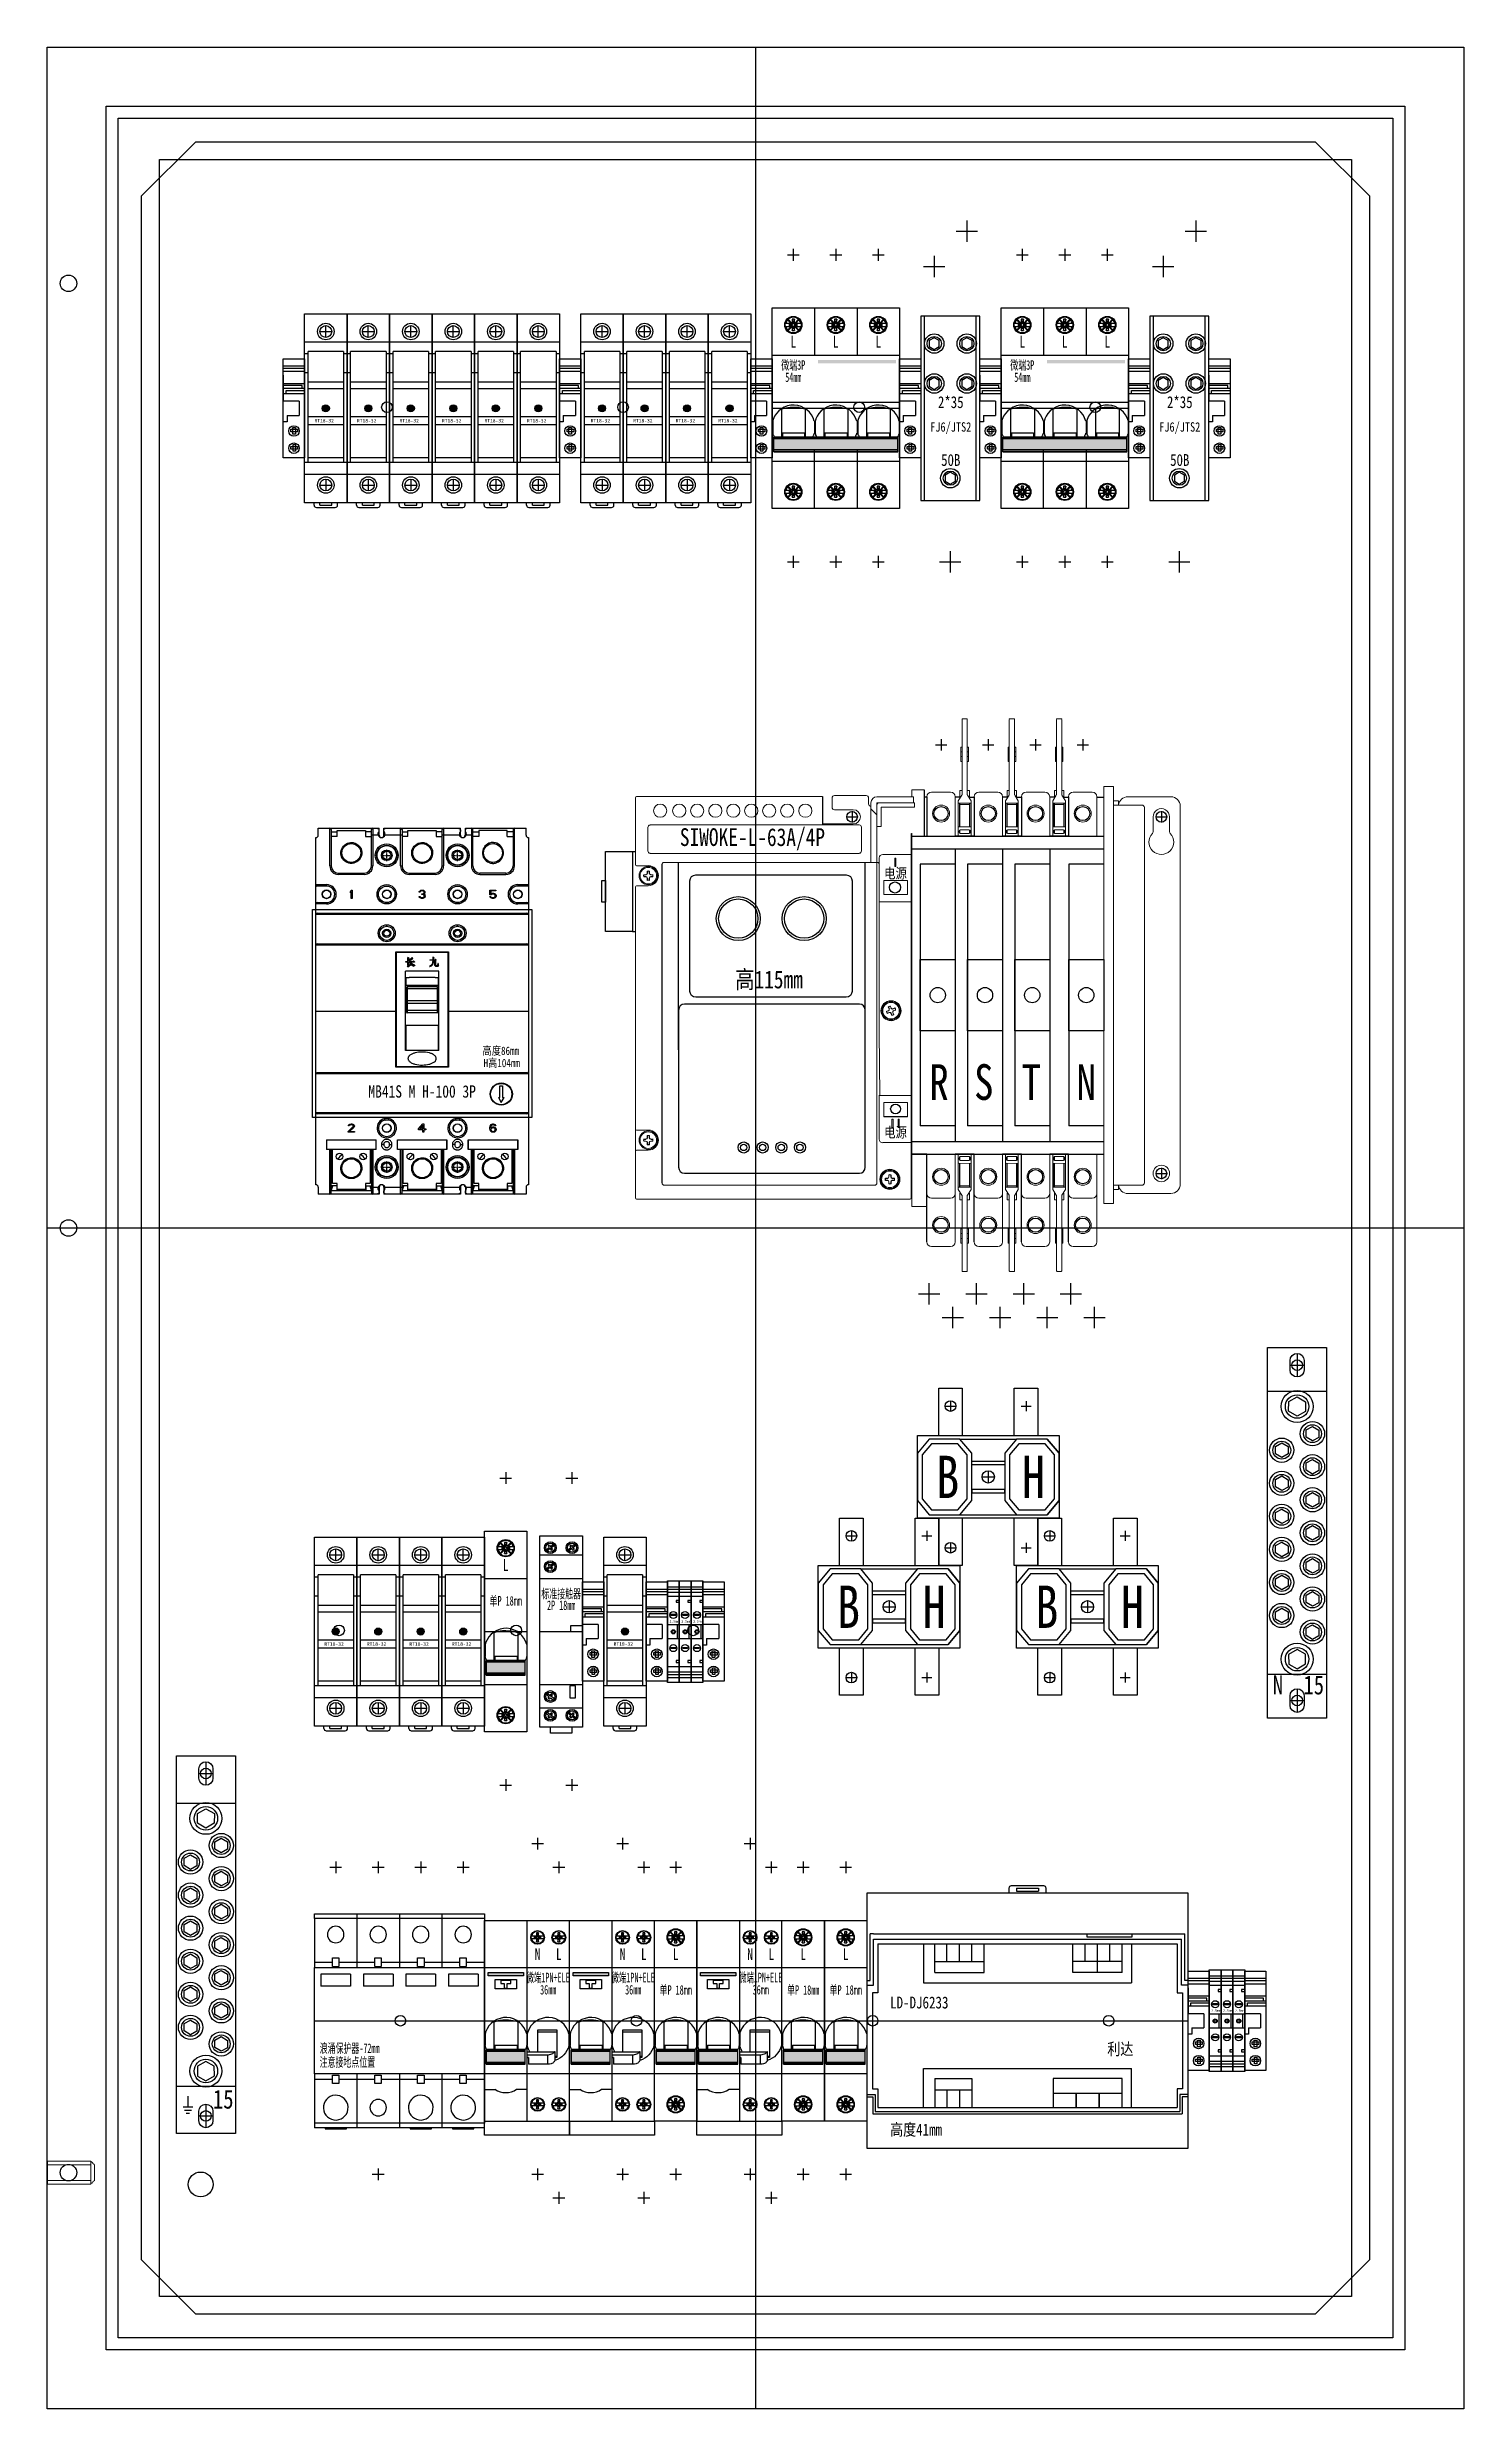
# Model space of a CAD drawing. Extents: x 1006605 to 1007205, y 80594 to 81594.
import ezdxf
from ezdxf.enums import TextEntityAlignment as Align

# ---------------------------------------------------------------- set-up
doc = ezdxf.new("R2010")
doc.units = 0
doc.header["$MEASUREMENT"] = 0
for name, pattern in [('CENTER', [2, 1.25, -0.25, 0.25, -0.25]), ('DASH', [0.35, 0.25, -0.1]), ('LYJS-XX', [0.35, 0.25, -0.1])]:
    doc.linetypes.add(name, pattern=pattern)
for name, color, linetype in [('EL-TEXT', 3, 'Continuous'), ('EQUIP-插座', 3, 'Continuous'), ('LY-JS-BJ', 7, 'Continuous'), ('LY-JS-YQJ', 7, 'Continuous'), ('LY-SJ-YQJ', 7, 'Continuous'), ('SIG_TEXT', 7, 'Continuous')]:
    doc.layers.add(name, color=color, linetype=linetype)
doc.layers.add('LY-二次控制图', color=7, linetype='Continuous', lineweight=18)
doc.styles.add('-宋体', font='', dxfattribs={"width": 0.8})
doc.styles.add('LY-SJ-元器件', font='', dxfattribs={"width": 0.6, "height": 4})
doc.styles.get('-宋体').set_extended_font_data('SimSun')
doc.styles.get('LY-SJ-元器件').set_extended_font_data('SimSun')

# ---------------------------------------------------------------- blocks, each defined once
blk = doc.blocks.new('A$C7F2E4CF4')
at = {"layer": 'LY-JS-YQJ', "color": 1, "linetype": 'DASH'}
for p, q in [((-3, 0), (3, 0)), ((0, 5), (0, -5))]:
    blk.add_line(p, q, dxfattribs=at)
at = {"layer": 'LY-JS-YQJ', "color": 0, "linetype": 'ByBlock'}
blk.add_lwpolyline([(0, 5), (0, 5, -0.41421), (3, 2), (3, -2, -0.41421), (0, -5), (0, -5, -0.41421), (-3, -2), (-3, 2, -0.41421)], format="xyb", close=True, dxfattribs=at)
blk = doc.blocks.new('15位零排2021')
at = {"layer": 'LY-JS-YQJ', "color": 2, "linetype": 'ByBlock'}
blk.add_lwpolyline([(25, 157), (25, 0), (0, 0), (0, 157)], close=True, dxfattribs=at)
for points in [[(0, 138.5), (25, 138.5)], [(25, 18.5), (0, 18.5)]]:
    blk.add_lwpolyline(points, dxfattribs=at)
at = {"layer": 'LY-JS-YQJ', "color": 3}
for points in [[(12.5, 127.9), (8.9, 130), (9, 134.1), (12.5, 136.1), (16.1, 134), (16, 129.9)], [(19, 117.4), (16.3, 119), (16.3, 122.1), (19, 123.6), (21.7, 122), (21.7, 118.9)], [(6, 110.4), (3.3, 112), (3.3, 115.1), (6, 116.6), (8.7, 115), (8.7, 111.9)], [(6, 96.4), (3.3, 98), (3.3, 101.1), (6, 102.6), (8.7, 101), (8.7, 97.9)], [(19, 103.4), (16.3, 105), (16.3, 108.1), (19, 109.6), (21.7, 108), (21.7, 104.9)], [(19, 89.4), (16.3, 91), (16.3, 94.1), (19, 95.6), (21.7, 94), (21.7, 90.9)], [(6, 82.4), (3.3, 84), (3.3, 87.1), (6, 88.6), (8.7, 87), (8.7, 83.9)], [(19, 75.4), (16.3, 77), (16.3, 80.1), (19, 81.6), (21.7, 80), (21.7, 76.9)], [(6, 68.4), (3.3, 70), (3.3, 73.1), (6, 74.6), (8.7, 73), (8.7, 69.9)], [(6, 54.4), (3.3, 56), (3.3, 59.1), (6, 60.6), (8.7, 59), (8.7, 55.9)], [(19, 61.4), (16.3, 63), (16.3, 66.1), (19, 67.6), (21.7, 66), (21.7, 62.9)], [(19, 47.4), (16.3, 49), (16.3, 52.1), (19, 53.6), (21.7, 52), (21.7, 48.9)], [(6, 40.4), (3.3, 42), (3.3, 45.1), (6, 46.6), (8.7, 45), (8.7, 41.9)], [(19, 33.4), (16.3, 35), (16.3, 38.1), (19, 39.6), (21.7, 38), (21.7, 34.9)], [(12.5, 29.1), (8.9, 27), (9, 22.9), (12.5, 20.9), (16.1, 23), (16, 27.1)]]:
    blk.add_lwpolyline(points, close=True, dxfattribs=at)
for centre, radius in [((12.5, 132), 6.76), ((12.5, 132), 4.97), ((19, 120.5), 5.14), ((19, 120.5), 3.78), ((6, 113.5), 5.14), ((6, 113.5), 3.78), ((19, 106.5), 5.14), ((19, 106.5), 3.78), ((6, 99.5), 5.14), ((6, 99.5), 3.78), ((6, 85.5), 5.14), ((19, 92.5), 5.14), ((19, 92.5), 3.78), ((6, 85.5), 3.78), ((19, 78.5), 5.14), ((19, 78.5), 3.78), ((6, 71.5), 5.14), ((6, 71.5), 3.78), ((6, 57.5), 5.14), ((6, 57.5), 3.78), ((19, 64.5), 5.14), ((19, 64.5), 3.78), ((19, 50.5), 5.14), ((19, 50.5), 3.78), ((6, 43.5), 5.14), ((6, 43.5), 3.78), ((19, 36.5), 5.14), ((19, 36.5), 3.78), ((12.5, 25), 6.76), ((12.5, 25), 4.97)]:
    blk.add_circle(centre, radius, dxfattribs=at)
at = {"layer": 'LY-JS-YQJ', "color": 0}
for p in [(12.5, 149.5), (12.5, 7.5)]:
    blk.add_blockref('A$C7F2E4CF4', p, dxfattribs=at)
at = {"layer": 'LY-JS-YQJ', "color": 1, "style": '-宋体', "width": 0.8}
blk.add_text('N', height=8, dxfattribs=at).set_placement((2.2, 10.1))
at = {"layer": 'LY-JS-YQJ', "color": 4, "style": '-宋体', "width": 0.8}
blk.add_text('15', height=8, dxfattribs=at).set_placement((15.2, 10.1))
blk = doc.blocks.new('15位地排2021')
at = {"layer": 'LY-JS-YQJ', "color": 1, "linetype": 'ByBlock'}
for p, q in [((2.9, 11.3), (7, 11.3)), ((4.9, 15.8), (4.9, 11.3)), ((3.4, 9.9), (6.4, 9.9)), ((4.1, 8.6), (5.6, 8.6))]:
    blk.add_line(p, q, dxfattribs=at)
at = {"layer": 'LY-JS-YQJ', "color": 2, "linetype": 'ByBlock'}
blk.add_lwpolyline([(25, 160), (25, 0), (0, 0), (0, 160)], close=True, dxfattribs=at)
for points in [[(0, 140), (25, 140)], [(25, 20), (0, 20)]]:
    blk.add_lwpolyline(points, dxfattribs=at)
at = {"layer": 'LY-JS-YQJ', "color": 3}
for points in [[(12.5, 129.4), (8.9, 131.5), (9, 135.6), (12.5, 137.6), (16.1, 135.5), (16, 131.4)], [(19, 118.9), (16.3, 120.5), (16.3, 123.6), (19, 125.1), (21.7, 123.5), (21.7, 120.4)], [(6, 111.9), (3.3, 113.5), (3.3, 116.6), (6, 118.1), (8.7, 116.5), (8.7, 113.4)], [(19, 104.9), (16.3, 106.5), (16.3, 109.6), (19, 111.1), (21.7, 109.5), (21.7, 106.4)], [(6, 97.9), (3.3, 99.5), (3.3, 102.6), (6, 104.1), (8.7, 102.5), (8.7, 99.4)], [(6, 83.9), (3.3, 85.5), (3.3, 88.6), (6, 90.1), (8.7, 88.5), (8.7, 85.4)], [(19, 90.9), (16.3, 92.5), (16.3, 95.6), (19, 97.1), (21.7, 95.5), (21.7, 92.4)], [(19, 76.9), (16.3, 78.5), (16.3, 81.6), (19, 83.1), (21.7, 81.5), (21.7, 78.4)], [(6, 69.9), (3.3, 71.5), (3.3, 74.6), (6, 76.1), (8.7, 74.5), (8.7, 71.4)], [(6, 55.9), (3.3, 57.5), (3.3, 60.6), (6, 62.1), (8.7, 60.5), (8.7, 57.4)], [(19, 62.9), (16.3, 64.5), (16.3, 67.6), (19, 69.1), (21.7, 67.5), (21.7, 64.4)], [(19, 48.9), (16.3, 50.5), (16.3, 53.6), (19, 55.1), (21.7, 53.5), (21.7, 50.4)], [(6, 41.9), (3.3, 43.5), (3.3, 46.6), (6, 48.1), (8.7, 46.5), (8.7, 43.4)], [(19, 34.9), (16.3, 36.5), (16.3, 39.6), (19, 41.1), (21.7, 39.5), (21.7, 36.4)], [(12.5, 30.6), (8.9, 28.5), (9, 24.4), (12.5, 22.4), (16.1, 24.5), (16, 28.6)]]:
    blk.add_lwpolyline(points, close=True, dxfattribs=at)
for centre, radius in [((12.5, 133.5), 6.76), ((12.5, 133.5), 4.97), ((6, 115), 5.14), ((19, 122), 5.14), ((19, 122), 3.78), ((6, 115), 3.78), ((19, 108), 5.14), ((19, 108), 3.78), ((6, 101), 5.14), ((6, 101), 3.78), ((6, 87), 5.14), ((6, 87), 3.78), ((19, 94), 5.14), ((19, 94), 3.78), ((19, 80), 5.14), ((19, 80), 3.78), ((6, 73), 5.14), ((6, 73), 3.78), ((19, 66), 5.14), ((6, 59), 5.14), ((6, 59), 3.78), ((19, 66), 3.78), ((6, 45), 5.14), ((19, 52), 5.14), ((19, 52), 3.78), ((6, 45), 3.78), ((19, 38), 5.14), ((19, 38), 3.78), ((12.5, 26.5), 6.76), ((12.5, 26.5), 4.97)]:
    blk.add_circle(centre, radius, dxfattribs=at)
at = {"layer": 'LY-JS-YQJ', "color": 0}
for p in [(12.5, 152.5), (12.5, 7.5)]:
    blk.add_blockref('A$C7F2E4CF4', p, dxfattribs=at)
at = {"layer": 'LY-JS-YQJ', "color": 4, "style": '-宋体', "width": 0.8}
blk.add_text('15', height=8, dxfattribs=at).set_placement((15.5, 10.6))
blk = doc.blocks.new('A$C43400BFF')
at = {"layer": 'LY-JS-BJ', "color": 1}
blk.add_lwpolyline([(-237, 460), (237, 460), (260, 437), (260, -437), (237, -460), (-237, -460), (-260, -437), (-260, 437)], close=True, dxfattribs=at)
blk.add_circle((-235, -405), 5.25, dxfattribs=at)
blk = doc.blocks.new('A$C25615923')
at = {"layer": 'LY-JS-BJ', "color": 0, "linetype": 'DASH', "lineweight": 18}
for p, q in [((18.4, 4.9), (0, 4.9)), ((18.4, 3.3), (0, 3.3)), ((18.4, -4.9), (18.4, 4.9)), ((20, 3.3), (18.4, 4.9)), ((20, -3.3), (20, 3.3)), ((18.4, -3.3), (0, -3.3)), ((18.4, -4.9), (0, -4.9)), ((20, -3.3), (18.4, -4.9))]:
    blk.add_line(p, q, dxfattribs=at)
at = {"layer": 'LY-JS-BJ', "color": 7, "linetype": 'DASH'}
blk.add_line((0, 4.9), (0, -4.9), dxfattribs=at)
blk = doc.blocks.new('BH-0.66 φ30')
at = {"color": 1}
for p, q in [((-18.1, 12.5), (-13.9, 12.5)), ((-16, 14.6), (-16, 10.4)), ((13.9, 12.5), (18.1, 12.5)), ((16, 14.6), (16, 10.4)), ((-25, -1.5), (-30, -7.5)), ((-12, -1.5), (12, -1.5)), ((12, -1.5), (7, -7.5)), ((7, -7.5), (7, -27.5)), ((25, -1.5), (12, -1.5)), ((25, -1.5), (30, -7.5)), ((-2.6, -17.5), (2.6, -17.5)), ((0, -14.9), (0, -20.1)), ((-30, -27.5), (-25, -33.5)), ((7, -27.5), (12, -33.5)), ((30, -27.5), (25, -33.5)), ((-12, -33.5), (12, -33.5)), ((-18.1, -47.5), (-13.9, -47.5)), ((-16, -45.4), (-16, -49.6)), ((13.9, -47.5), (18.1, -47.5)), ((16, -45.4), (16, -49.6))]:
    blk.add_line(p, q, dxfattribs=at)
for points in [[(-21, 0), (-21, 20), (-11, 20), (-11, 0)], [(11, 0), (11, 20), (21, 20), (21, 0)], [(-25, -1.5), (-30, -7.5), (-30, -27.5), (-25, -33.5), (-12, -33.5), (-7, -27.5), (-7, -7.5), (-12, -1.5), (-25, -1.5)], [(12, -1.5), (7, -7.5), (7, -27.5), (12, -33.5), (25, -33.5), (30, -27.5), (30, -7.5), (25, -1.5), (12, -1.5)], [(-11, -35), (-11, -55), (-21, -55), (-21, -35)], [(21, -35), (21, -55), (11, -55), (11, -35)]]:
    blk.add_lwpolyline(points, dxfattribs=at)
for points in [[(-30, 0), (30, 0), (30, -35), (-30, -35)], [(-24.1, -3.5), (-28, -8.2), (-28, -26.8), (-24.1, -31.5), (-12.9, -31.5), (-9, -26.8), (-9, -8.2), (-12.9, -3.5)], [(12.9, -3.5), (9, -8.2), (9, -26.8), (12.9, -31.5), (24.1, -31.5), (28, -26.8), (28, -8.2), (24.1, -3.5)], [(-7, -10.8), (7, -10.8), (7, -12.4), (-7, -12.4)], [(-7, -24.3), (7, -24.3), (7, -22.8), (-7, -22.8)]]:
    blk.add_lwpolyline(points, close=True, dxfattribs=at)
blk.add_circle((0, -17.5), 2.59, dxfattribs=at)
at = {"layer": 'EL-TEXT', "color": 0, "linetype": 'ByBlock', "lineweight": -3, "style": '-宋体', "width": 0.8}
for s, p in [('B', (-17.2, -17.5)), ('H', (19.1, -17.5))]:
    blk.add_text(s, height=17.9, dxfattribs=at).set_placement(p, align=Align.MIDDLE_CENTER)
blk = doc.blocks.new('塑壳MB41S M H-100-3P-2022.6')
at = {"color": 0, "linetype": 'ByBlock', "lineweight": 25}
for p, q in [((0, -73.5), (0, 73.5)), ((1, 77.5), (26.8, 77.5)), ((1, 74.5), (1, 77.5)), ((5.9, 61.5), (5.9, 77.5)), ((6, 77.5), (6, 77.5)), ((6, 77.5), (6, 77.5)), ((6.5, 76.9), (6.5, 61.5)), ((6.5, 76), (9, 76)), ((9, 74), (6.5, 74)), ((9, 76.5), (21, 76.5)), ((9, 74), (9, 76.5)), ((21, 76.5), (21, 74)), ((23.5, 76), (21, 76)), ((21, 74), (23.5, 74)), ((23.5, 61.5), (23.5, 76.9)), ((26.3, 74.5), (23.5, 74.5)), ((24, 77.5), (24, 77.5)), ((24, 77.5), (24, 77.5)), ((24.1, 77.5), (24.1, 61.5)), ((26.3, 75), (26.3, 74.5)), ((26.8, 74.5), (26.8, 77.5)), ((28.8, 77.5), (61.2, 77.5)), ((28.8, 74.5), (28.8, 77.5)), ((29.2, 74.5), (29.3, 75)), ((36.5, 74.5), (29.2, 74.5)), ((35.9, 61.5), (35.9, 77.5)), ((36, 77.5), (36, 77.5)), ((36, 77.5), (36, 77.5)), ((36.5, 76.9), (36.5, 61.5)), ((36.5, 76), (39, 76)), ((39, 74), (36.5, 74)), ((39, 76.5), (51, 76.5)), ((39, 74), (39, 76.5)), ((51, 76.5), (51, 74)), ((53.5, 76), (51, 76)), ((51, 74), (53.5, 74)), ((53.5, 61.5), (53.5, 76.9)), ((60.8, 74.5), (53.5, 74.5)), ((54, 77.5), (54, 77.5)), ((54, 77.5), (54, 77.5)), ((54.1, 77.5), (54.1, 61.5)), ((60.8, 75), (60.8, 74.5)), ((61.2, 74.5), (61.2, 77.5)), ((63.3, 77.5), (89, 77.5)), ((63.3, 74.5), (63.3, 77.5)), ((63.7, 74.5), (63.8, 75)), ((66.5, 74.5), (63.7, 74.5)), ((65.9, 77.5), (65.9, 61.5)), ((66, 77.5), (66, 77.5)), ((66, 77.5), (66, 77.5)), ((66.5, 61.5), (66.5, 76.9)), ((66.5, 76), (69, 76)), ((69, 74), (66.5, 74)), ((69, 76.5), (69, 74)), ((81, 76.5), (69, 76.5)), ((81, 74), (81, 76.5)), ((83.5, 76), (81, 76)), ((81, 74), (83.5, 74)), ((83.5, 76.9), (83.5, 61.5)), ((84, 77.5), (84, 77.5)), ((84, 77.5), (84, 77.5)), ((84.1, 61.5), (84.1, 77.5)), ((89, 74.5), (89, 77.5)), ((90, 73.5), (90, -73.5)), ((5.9, 61.5), (6.5, 61.5)), ((23.5, 61.5), (24.1, 61.5)), ((25.8, 66), (25.2, 66)), ((34.3, 66), (34.9, 66)), ((35.9, 61.5), (36.5, 61.5)), ((53.5, 61.5), (54.1, 61.5)), ((55.8, 66), (55.2, 66)), ((64.3, 66), (64.9, 66)), ((66.5, 61.5), (65.9, 61.5)), ((84.1, 61.5), (83.5, 61.5)), ((0, 53.6), (4.5, 53.6)), ((4.5, 53), (0.6, 53)), ((4.5, 53), (4.5, 53.6)), ((9.5, 58.5), (20.5, 58.5)), ((9.5, 58.5), (9.5, 57.9)), ((20.5, 57.9), (9.5, 57.9)), ((14.6, 50.7), (15, 51.2)), ((14.6, 50.1), (14.6, 50.7)), ((15, 50.7), (14.6, 50.1)), ((15, 51.2), (15.4, 51.2)), ((15, 47.7), (15, 50.7)), ((15.4, 51.2), (15.4, 47.7)), ((20.5, 57.9), (20.5, 58.5)), ((39.5, 58.5), (50.5, 58.5)), ((39.5, 58.5), (39.5, 57.9)), ((50.5, 57.9), (39.5, 57.9)), ((43.8, 50.7), (44.1, 51)), ((43.8, 50.4), (43.8, 50.7)), ((44.1, 50.4), (43.8, 50.4)), ((44.1, 51), (44.4, 51.2)), ((44.3, 50.7), (44.1, 50.4)), ((44.5, 50.8), (44.3, 50.7)), ((44.4, 51.2), (44.9, 51.2)), ((44.9, 50.9), (44.5, 50.8)), ((44.9, 51.2), (45.1, 51.2)), ((45.1, 50.9), (44.9, 50.9)), ((45.1, 51.2), (45.6, 51.2)), ((45.5, 50.8), (45.1, 50.9)), ((45.7, 50.7), (45.5, 50.8)), ((45.6, 51.2), (45.9, 51)), ((45.9, 50.4), (45.7, 50.7)), ((45.7, 50), (45.9, 50.3)), ((45.9, 51), (46.2, 50.7)), ((45.9, 50.3), (45.9, 50.4)), ((46.2, 50.7), (46.2, 50.4)), ((46.2, 50.4), (46.2, 50.3)), ((46.2, 50.3), (46.2, 50)), ((50.5, 57.9), (50.5, 58.5)), ((69.5, 57.9), (69.5, 58.5)), ((80.5, 58.5), (69.5, 58.5)), ((69.5, 57.9), (80.5, 57.9)), ((73.7, 51.2), (76.2, 51.2)), ((73.7, 49.3), (73.7, 51.2)), ((74.1, 50.9), (74.1, 49.7)), ((76.2, 50.9), (74.1, 50.9)), ((76.2, 51.2), (76.2, 50.9)), ((80.5, 58.5), (80.5, 57.9)), ((85.5, 53.6), (85.5, 53)), ((85.5, 53.6), (90, 53.6)), ((89.4, 53), (85.5, 53)), ((4.5, 45.4), (0, 45.4)), ((90, 40.9), (0, 40.9)), ((0.6, 46), (4.5, 46)), ((0.6, 46), (0.6, 45.4)), ((0.6, 41.5), (89.4, 41.5)), ((4.5, 45.4), (4.5, 46)), ((15.4, 47.7), (15, 47.7)), ((26.5, 49.5), (25.9, 49.5)), ((33.5, 49.5), (34.1, 49.5)), ((43.7, 48.6), (44.1, 48.6)), ((43.8, 48.3), (43.7, 48.6)), ((43.9, 48.1), (43.8, 48.3)), ((44.1, 48), (43.9, 48.1)), ((44.1, 48.6), (44.1, 48.4)), ((44.1, 48.4), (44.3, 48.3)), ((44.4, 47.8), (44.1, 48)), ((44.3, 48.3), (44.4, 48.2)), ((44.4, 48.2), (44.8, 48.1)), ((44.7, 47.7), (44.4, 47.8)), ((45.3, 47.7), (44.7, 47.7)), ((44.8, 48.1), (45.2, 48.1)), ((44.9, 49.7), (45.1, 49.7)), ((44.9, 49.4), (44.9, 49.7)), ((45.1, 49.4), (44.9, 49.4)), ((45.1, 49.7), (45.6, 49.8)), ((45.6, 49.3), (45.1, 49.4)), ((45.2, 48.1), (45.6, 48.2)), ((45.6, 47.8), (45.3, 47.7)), ((45.6, 49.8), (45.7, 50)), ((45.8, 49.2), (45.6, 49.3)), ((45.6, 48.2), (45.7, 48.3)), ((45.9, 48), (45.6, 47.8)), ((46, 49.8), (45.7, 49.5)), ((45.7, 49.5), (46.1, 49.4)), ((45.7, 48.3), (45.9, 48.4)), ((45.9, 48.9), (45.8, 49.2)), ((45.9, 48.6), (45.9, 48.9)), ((45.9, 48.4), (45.9, 48.6)), ((46.1, 48.1), (45.9, 48)), ((46.2, 50), (46, 49.8)), ((46.1, 49.4), (46.2, 49.2)), ((46.2, 48.3), (46.1, 48.1)), ((46.2, 49.2), (46.3, 48.9)), ((46.3, 48.6), (46.2, 48.3)), ((46.3, 48.9), (46.3, 48.6)), ((56.5, 49.5), (55.9, 49.5)), ((63.5, 49.5), (64.1, 49.5)), ((74.2, 49.3), (73.7, 49.3)), ((73.7, 48.6), (74.1, 48.6)), ((73.8, 48.3), (73.7, 48.6)), ((74.1, 48), (73.8, 48.3)), ((74.1, 49.7), (74.4, 49.9)), ((74.1, 48.6), (74.3, 48.3)), ((74.4, 47.8), (74.1, 48)), ((74.5, 49.5), (74.2, 49.3)), ((74.3, 48.3), (74.5, 48.2)), ((74.4, 49.9), (74.8, 50)), ((74.8, 47.7), (74.4, 47.8)), ((74.8, 49.6), (74.5, 49.5)), ((74.5, 48.2), (74.8, 48.1)), ((74.8, 50), (75.2, 50)), ((75.2, 49.6), (74.8, 49.6)), ((74.8, 48.1), (75.2, 48.1)), ((75.2, 47.7), (74.8, 47.7)), ((75.2, 50), (75.6, 49.9)), ((75.5, 49.5), (75.2, 49.6)), ((75.2, 48.1), (75.5, 48.2)), ((75.6, 47.8), (75.2, 47.7)), ((75.7, 49.4), (75.5, 49.5)), ((75.5, 48.2), (75.7, 48.3)), ((75.6, 49.9), (75.9, 49.7)), ((75.9, 48), (75.6, 47.8)), ((75.9, 49.2), (75.7, 49.4)), ((75.7, 48.3), (75.9, 48.6)), ((75.9, 49.7), (76.2, 49.4)), ((75.9, 48.9), (75.9, 49.2)), ((75.9, 48.8), (75.9, 48.9)), ((75.9, 48.6), (75.9, 48.8)), ((76.2, 48.3), (75.9, 48)), ((76.2, 49.4), (76.3, 49)), ((76.3, 48.7), (76.2, 48.3)), ((76.3, 49), (76.3, 48.7)), ((85.5, 46), (89.4, 46)), ((85.5, 46), (85.5, 45.4)), ((90, 45.4), (85.5, 45.4)), ((30, 36), (30, 36.6)), ((60, 36), (60, 36.6)), ((90, 27.9), (0, 27.9)), ((0.6, 28.5), (89.4, 28.5)), ((30, 30), (30, 29.4)), ((33.8, -23.7), (33.8, 25.2)), ((33.8, 25.2), (56.2, 25.2)), ((33.8, 25), (56.2, 25)), ((34, 25), (34, -23.7)), ((38, 21), (38.1, 20.8)), ((38, 21), (38.9, 21)), ((38.9, 20.8), (38.1, 20.8)), ((39.5, 22.5), (38.9, 22.8)), ((38.9, 21), (38.9, 22.8)), ((38.9, 19.3), (38.9, 20.8)), ((39.4, 22.3), (39.5, 22.4)), ((39.4, 22.3), (39.4, 21.4)), ((40.1, 22), (39.4, 21.4)), ((39.4, 21.2), (40.2, 21.7)), ((39.4, 21.2), (39.4, 21)), ((39.4, 21), (41.1, 21)), ((39.9, 20.8), (39.4, 20.8)), ((39.4, 20.8), (39.4, 19.4)), ((39.5, 22.5), (39.5, 22.4)), ((39.9, 20.7), (39.9, 20.8)), ((39.9, 20.7), (40.1, 20.3)), ((40.8, 22.7), (40.1, 22)), ((41.8, 20.8), (40.1, 20.8)), ((40.2, 20.4), (40.1, 20.8)), ((40.1, 20.3), (40.2, 19.9)), ((40.2, 21.7), (40.6, 21.9)), ((40.5, 20.2), (40.2, 20.4)), ((40.9, 19.9), (40.5, 20.2)), ((40.6, 21.9), (40.9, 22.2)), ((41.1, 22.3), (40.8, 22.7)), ((40.9, 22.2), (41.1, 22.3)), ((41.4, 21.3), (41.1, 21)), ((41.4, 21.3), (41.4, 21.3)), ((41.8, 20.9), (41.4, 21.3)), ((41.8, 20.9), (41.8, 20.8)), ((48.2, 21.7), (48.3, 21.6)), ((48.2, 21.7), (49.5, 21.7)), ((49.5, 21.6), (48.3, 21.6)), ((49.3, 20), (48.9, 19.5)), ((49.4, 20.6), (49.3, 20)), ((49.3, 19.5), (49.7, 20)), ((49.5, 21.6), (49.4, 20.6)), ((50, 22.7), (49.5, 22.9)), ((49.5, 22.9), (49.5, 21.7)), ((49.7, 20), (49.8, 20.6)), ((49.8, 21.7), (49.9, 22.4)), ((49.8, 21.7), (50.4, 21.7)), ((50.4, 21.6), (49.8, 21.6)), ((49.8, 20.6), (49.8, 21.6)), ((49.9, 22.4), (50, 22.5)), ((50, 22.7), (50, 22.5)), ((50.6, 22), (50.4, 21.7)), ((50.4, 19.3), (50.4, 21.6)), ((50.6, 22), (50.7, 22)), ((51, 21.7), (50.7, 22)), ((50.8, 21.4), (51, 21.7)), ((50.8, 19.4), (50.8, 21.4)), ((51, 21.7), (51, 21.7)), ((51.7, 20.2), (51.5, 19.5)), ((51.8, 20.2), (51.7, 20.2)), ((51.8, 20.2), (51.8, 19.5)), ((56, -23.7), (56, 25)), ((56.2, 25.2), (56.2, -23.7)), ((60, 30), (60, 29.4)), ((52.1, 16.9), (37.9, 16.9)), ((37.9, -16.6), (37.9, 16.9)), ((37.9, 14.3), (39.5, 14.3)), ((38.3, 11), (38.3, 14.3)), ((38.3, 11), (51.8, 11)), ((38.6, 10.3), (38.6, -0.7)), ((51.5, 10.3), (38.6, 10.3)), ((38.9, 19.3), (38.7, 19.2)), ((38.7, 19.2), (39, 18.8)), ((39, 18.8), (39.3, 19)), ((39.3, 19), (40.3, 19.7)), ((40.2, 19.8), (39.4, 19.4)), ((39.5, 14.4), (50.5, 14.4)), ((39.5, 14.3), (39.5, 14.4)), ((40.2, 19.9), (40.3, 19.9)), ((40.2, 19.8), (40.3, 19.8)), ((40.3, 19.9), (40.6, 19.6)), ((40.3, 19.8), (40.3, 19.7)), ((40.6, 19.6), (41.4, 19.1)), ((41.3, 19.7), (40.9, 19.9)), ((41.9, 19.5), (41.3, 19.7)), ((41.4, 19.1), (41.5, 19.2)), ((41.5, 19.2), (41.6, 19.3)), ((41.6, 19.3), (41.9, 19.4)), ((41.9, 19.5), (41.9, 19.4)), ((48.9, 19.5), (48.1, 18.9)), ((48.1, 18.9), (48.2, 18.9)), ((48.2, 18.9), (48.9, 19.2)), ((48.9, 19.2), (49.3, 19.5)), ((50.4, 19.3), (50.5, 19.2)), ((50.5, 19.2), (50.6, 19.1)), ((50.5, 14.4), (50.5, 14.3)), ((50.5, 14.3), (52.1, 14.3)), ((50.6, 19.1), (51.8, 19.1)), ((50.8, 19.4), (50.9, 19.4)), ((51, 19.4), (50.9, 19.4)), ((51, 19.4), (51.4, 19.4)), ((51.5, 19.5), (51.4, 19.4)), ((51.5, -0.7), (51.5, 10.3)), ((52, 19.4), (51.8, 19.5)), ((51.8, 19.1), (52, 19.3)), ((51.8, 14.3), (51.8, 11)), ((52, 19.4), (52, 19.3)), ((52.1, -16.6), (52.1, 16.9)), ((38.3, 10), (38.3, 0.1)), ((51.5, 9.4), (38.6, 9.4)), ((38.6, 4.5), (51.5, 4.5)), ((51.5, 3.3), (38.6, 3.3)), ((38.6, 0.4), (51.5, 0.4)), ((51.8, 0.1), (51.8, 10)), ((51.8, -6), (38.3, -6)), ((38.3, -16.6), (38.3, -6)), ((51.5, -0.7), (38.6, -0.7)), ((51.8, -6), (51.8, -16.6)), ((52.1, -16.6), (37.9, -16.6)), ((0, -26.5), (0.6, -25.9)), ((90, -26.5), (0, -26.5)), ((0.6, -25.9), (89.4, -25.9)), ((56.2, -23.7), (33.8, -23.7)), ((56, -23.5), (34, -23.5)), ((90, -26.5), (89.4, -25.9)), ((73.8, -35.7), (74, -35.6)), ((77.3, -36.6), (78.5, -38.6)), ((77.3, -36.6), (77.9, -36.6)), ((77.9, -36.6), (77.9, -31.6)), ((77.9, -31.6), (79.1, -31.6)), ((78.5, -38.6), (79.8, -36.6)), ((79.1, -31.6), (79.1, -36.6)), ((79.1, -36.6), (79.8, -36.6)), ((83, -35.6), (83.2, -35.7)), ((0, -42.9), (90, -42.9)), ((89.4, -43.5), (0.6, -43.5)), ((13.7, -50.9), (15.7, -49)), ((13.8, -48.3), (14.1, -48)), ((13.8, -48.6), (13.8, -48.3)), ((14.1, -48.6), (13.8, -48.6)), ((14.1, -48), (14.4, -47.8)), ((14.3, -48.3), (14.1, -48.6)), ((14.5, -48.2), (14.3, -48.3)), ((16.1, -49.2), (14.3, -50.9)), ((14.4, -47.8), (14.9, -47.7)), ((14.9, -48.1), (14.5, -48.2)), ((14.9, -47.7), (15.2, -47.7)), ((15.1, -48.1), (14.9, -48.1)), ((15.5, -48.2), (15.1, -48.1)), ((15.2, -47.7), (15.7, -47.8)), ((15.7, -48.3), (15.5, -48.2)), ((15.7, -47.8), (15.9, -48)), ((15.9, -48.6), (15.7, -48.3)), ((15.7, -49), (15.9, -48.7)), ((15.9, -48), (16.2, -48.3)), ((15.9, -48.7), (15.9, -48.6)), ((16.2, -49), (16.1, -49.2)), ((16.2, -48.3), (16.3, -48.6)), ((16.3, -48.7), (16.2, -49)), ((16.3, -48.6), (16.3, -48.7)), ((43.5, -49.8), (45.3, -47.7)), ((43.5, -50.2), (43.5, -49.8)), ((45.3, -48.3), (44.1, -49.8)), ((44.1, -49.8), (45.3, -49.8)), ((45.3, -47.7), (45.7, -47.7)), ((45.3, -49.8), (45.3, -48.3)), ((45.7, -47.7), (45.7, -49.8)), ((45.7, -49.8), (46.5, -49.8)), ((46.5, -49.8), (46.5, -50.2)), ((73.7, -49.2), (73.8, -48.7)), ((73.7, -49.8), (73.7, -49.2)), ((73.8, -50.3), (73.7, -49.8)), ((73.8, -48.7), (73.9, -48.3)), ((73.9, -48.3), (74.1, -48)), ((74.1, -48), (74.5, -47.8)), ((74.2, -48.6), (74.1, -48.8)), ((74.1, -48.8), (74.1, -49.2)), ((74.1, -49.4), (74.5, -49.1)), ((74.1, -49.2), (74.1, -49.4)), ((74.2, -49.8), (74.1, -50)), ((74.1, -50), (74.1, -50.2)), ((74.3, -48.3), (74.2, -48.6)), ((74.3, -49.6), (74.2, -49.8)), ((74.6, -48.2), (74.3, -48.3)), ((74.6, -49.5), (74.3, -49.6)), ((74.5, -47.8), (74.9, -47.7)), ((74.5, -49.1), (74.9, -49)), ((74.8, -48.1), (74.6, -48.2)), ((74.8, -49.4), (74.6, -49.5)), ((75.2, -48.1), (74.8, -48.1)), ((75.3, -49.4), (74.8, -49.4)), ((74.9, -47.7), (75.1, -47.7)), ((74.9, -49), (75.2, -49)), ((75.1, -47.7), (75.5, -47.8)), ((75.4, -48.2), (75.2, -48.1)), ((75.2, -49), (75.6, -49.1)), ((75.5, -49.5), (75.3, -49.4)), ((75.7, -48.3), (75.4, -48.2)), ((75.5, -47.8), (75.9, -48)), ((75.7, -49.6), (75.5, -49.5)), ((75.6, -49.1), (75.9, -49.3)), ((75.8, -48.6), (75.7, -48.3)), ((75.9, -49.8), (75.7, -49.6)), ((76.2, -48.6), (75.8, -48.6)), ((75.9, -48), (76.1, -48.3)), ((75.9, -49.3), (76.2, -49.5)), ((75.9, -50), (75.9, -49.8)), ((75.9, -50.2), (75.9, -50)), ((76.1, -48.3), (76.2, -48.6)), ((76.2, -49.5), (76.3, -49.9)), ((76.3, -49.9), (76.3, -50.3)), ((4.5, -54.5), (4.5, -58.5)), ((4.5, -54.5), (25.5, -54.5)), ((4.5, -56), (4.6, -56)), ((25.5, -58.5), (4.5, -58.5)), ((4.6, -58.5), (4.6, -54.5)), ((5.9, -77.5), (5.9, -58.5)), ((6.5, -76.9), (6.5, -58.5)), ((6.8, -58.5), (6.8, -67)), ((7, -73), (7, -58.5)), ((13.7, -51.2), (13.7, -50.9)), ((16.3, -51.2), (13.7, -51.2)), ((14.3, -50.9), (16.3, -50.9)), ((16.3, -50.9), (16.3, -51.2)), ((23, -58.5), (23, -73)), ((23.3, -67), (23.3, -58.5)), ((23.5, -58.5), (23.5, -76.9)), ((24.1, -58.5), (24.1, -77.5)), ((25.5, -58.5), (25.5, -54.5)), ((25.5, -58.5), (25.5, -54.5)), ((25.5, -56), (25.5, -56)), ((28.8, -56.5), (27.8, -56.5)), ((31.2, -56.5), (32.2, -56.5)), ((34.5, -58.5), (34.5, -54.5)), ((34.5, -54.5), (55.5, -54.5)), ((34.6, -56), (34.5, -56)), ((55.5, -58.5), (34.5, -58.5)), ((34.6, -58.5), (34.6, -54.5)), ((35.9, -77.5), (35.9, -58.5)), ((36.5, -76.9), (36.5, -58.5)), ((36.8, -58.5), (36.8, -67)), ((37, -73), (37, -58.5)), ((45.3, -50.2), (43.5, -50.2)), ((45.3, -51.2), (45.3, -50.2)), ((45.7, -51.2), (45.3, -51.2)), ((45.7, -50.2), (45.7, -51.2)), ((46.5, -50.2), (45.7, -50.2)), ((53, -58.5), (53, -73)), ((53.3, -67), (53.3, -58.5)), ((53.5, -58.5), (53.5, -76.9)), ((54.1, -58.5), (54.1, -77.5)), ((55.5, -54.5), (55.5, -58.5)), ((55.5, -58.5), (55.5, -54.5)), ((55.5, -56), (55.5, -56)), ((58.8, -56.5), (57.8, -56.5)), ((61.2, -56.5), (62.2, -56.5)), ((64.5, -58.5), (64.5, -54.5)), ((64.5, -54.5), (85.5, -54.5)), ((64.5, -56), (64.6, -56)), ((85.5, -58.5), (64.5, -58.5)), ((64.6, -58.5), (64.6, -54.5)), ((65.9, -77.5), (65.9, -58.5)), ((66.5, -76.9), (66.5, -58.5)), ((66.8, -58.5), (66.8, -67)), ((67, -73), (67, -58.5)), ((73.9, -50.7), (73.8, -50.3)), ((74.1, -51), (73.9, -50.7)), ((74.1, -50.2), (74.2, -50.4)), ((74.5, -51.2), (74.1, -51)), ((74.2, -50.4), (74.3, -50.7)), ((74.3, -50.7), (74.6, -50.8)), ((74.9, -51.2), (74.5, -51.2)), ((74.6, -50.8), (74.8, -50.9)), ((74.8, -50.9), (75.3, -50.9)), ((75.2, -51.2), (74.9, -51.2)), ((75.6, -51.2), (75.2, -51.2)), ((75.3, -50.9), (75.5, -50.8)), ((75.5, -50.8), (75.7, -50.7)), ((75.9, -51), (75.6, -51.2)), ((75.7, -50.7), (75.9, -50.4)), ((75.9, -50.4), (75.9, -50.2)), ((76.2, -50.7), (75.9, -51)), ((76.3, -50.3), (76.2, -50.7)), ((83, -58.5), (83, -73)), ((83.3, -67), (83.3, -58.5)), ((83.5, -58.5), (83.5, -76.9)), ((84.1, -58.5), (84.1, -77.5)), ((85.5, -54.5), (85.5, -58.5)), ((85.5, -58.5), (85.5, -54.5)), ((85.5, -56), (85.5, -56)), ((6.8, -67), (6.5, -67)), ((23.5, -67), (23.3, -67)), ((25.8, -66), (25.2, -66)), ((34.3, -66), (34.9, -66)), ((36.8, -67), (36.5, -67)), ((53.5, -67), (53.3, -67)), ((55.8, -66), (55.2, -66)), ((64.3, -66), (64.9, -66)), ((66.8, -67), (66.5, -67)), ((83.5, -67), (83.3, -67)), ((1, -74.5), (1, -77.5)), ((26.8, -77.5), (1, -77.5)), ((6, -77.5), (6, -77.5)), ((6, -77.5), (6, -77.5)), ((8.8, -74), (6.5, -74)), ((6.5, -76), (7.2, -74)), ((23.5, -76), (6.5, -76)), ((9, -73), (7, -73)), ((8.8, -74), (8.8, -76)), ((9, -75.5), (9, -73)), ((21, -75.5), (9, -75.5)), ((21, -73), (21, -75.5)), ((23, -73), (21, -73)), ((21.3, -74), (23.5, -74)), ((21.3, -76), (21.3, -74)), ((22.8, -74), (23.5, -76)), ((23.5, -74.5), (26.3, -74.5)), ((24, -77.5), (24, -77.5)), ((24, -77.5), (24, -77.5)), ((26.3, -74.5), (26.3, -75)), ((26.8, -74.5), (26.8, -77.5)), ((28.8, -74.5), (28.8, -77.5)), ((61.2, -77.5), (28.8, -77.5)), ((29.3, -75), (29.2, -74.5)), ((29.2, -74.5), (36.5, -74.5)), ((36, -77.5), (36, -77.5)), ((36, -77.5), (36, -77.5)), ((38.8, -74), (36.5, -74)), ((36.5, -76), (37.2, -74)), ((53.5, -76), (36.5, -76)), ((39, -73), (37, -73)), ((38.8, -74), (38.8, -76)), ((39, -75.5), (39, -73)), ((51, -75.5), (39, -75.5)), ((51, -73), (51, -75.5)), ((53, -73), (51, -73)), ((51.2, -76), (51.2, -74)), ((51.2, -74), (53.5, -74)), ((52.8, -74), (53.5, -76)), ((53.5, -74.5), (60.8, -74.5)), ((54, -77.5), (54, -77.5)), ((54, -77.5), (54, -77.5)), ((60.8, -74.5), (60.8, -75)), ((61.2, -74.5), (61.2, -77.5)), ((63.3, -74.5), (63.3, -77.5)), ((89, -77.5), (63.3, -77.5)), ((63.8, -75), (63.7, -74.5)), ((63.7, -74.5), (66.5, -74.5)), ((66, -77.5), (66, -77.5)), ((66, -77.5), (66, -77.5)), ((68.8, -74), (66.5, -74)), ((66.5, -76), (67.2, -74)), ((83.5, -76), (66.5, -76)), ((69, -73), (67, -73)), ((68.8, -74), (68.8, -76)), ((69, -75.5), (69, -73)), ((81, -75.5), (69, -75.5)), ((81, -73), (81, -75.5)), ((83, -73), (81, -73)), ((81.3, -76), (81.3, -74)), ((81.3, -74), (83.5, -74)), ((82.8, -74), (83.5, -76)), ((84, -77.5), (84, -77.5)), ((84, -77.5), (84, -77.5)), ((89, -74.5), (89, -77.5))]:
    blk.add_line(p, q, dxfattribs=at)
at = {"color": 1, "linetype": 'CENTER', "ltscale": 0.09}
for p, q in [((27.5, 66), (32.5, 66)), ((30, 63.5), (30, 68.5)), ((57.5, 66), (62.5, 66)), ((60, 63.5), (60, 68.5)), ((27.5, -66), (32.5, -66)), ((30, -68.5), (30, -63.5)), ((57.5, -66), (62.5, -66)), ((60, -68.5), (60, -63.5))]:
    blk.add_line(p, q, dxfattribs=at)
at = {"color": 0}
for p, q in [((0, 0), (34, 0)), ((56, 0), (90, 0))]:
    blk.add_line(p, q, dxfattribs=at)
at = {"color": 0, "linetype": 'ByBlock', "lineweight": 25}
for points in [[(15, 62.6, -0.00775), (14.6, 62.6, -0.08278), (13.3, 62.9, -0.73205), (14, 71.3, -0.02201), (14.4, 71.3, -0.01554), (14.8, 71.4, -0.00387), (15, 71.4)], [(15, 71.4, -0.00774), (15.4, 71.4, -0.08277), (16.7, 71.1, -0.73205), (16, 62.7, -0.02202), (15.6, 62.7, -0.01555), (15.2, 62.6, -0.00388), (15, 62.6)], [(25.8, 77.5, -0.00707), (25.9, 77.5, -0.01139), (26, 77.5, -0.04001), (26.1, 77.4, -0.07954), (26.4, 77.3, -0.07096), (26.6, 77.1, -0.09268), (26.7, 76.8, -0.01761), (26.7, 76.7, -0.01084), (26.7, 76.6, -0.00489), (26.8, 76.5)], [(26.6, 75.9, 0.00531), (26.5, 75.8, 0.01285), (26.4, 75.7, 0.02033), (26.4, 75.6, 0.04928), (26.3, 75.4, 0.0152), (26.3, 75.3, 0.01062), (26.3, 75.2, 0.00452), (26.3, 75.1, 0.00357), (26.3, 75)], [(26.8, 76.5, -0.00408), (26.7, 76.4, -0.01216), (26.7, 76.4, -0.01991), (26.7, 76.3, -0.049), (26.7, 76.1, -0.01584), (26.7, 76.1, -0.01359), (26.6, 76, -0.00409), (26.6, 76, -0.00321), (26.6, 75.9)], [(28.8, 76.5, -0.00489), (28.8, 76.6, -0.01537), (28.8, 76.7, -0.01918), (28.8, 76.8, -0.09126), (28.9, 77.1, -0.08182), (29.2, 77.3, -0.0809), (29.4, 77.4, -0.01464), (29.5, 77.5, -0.01426), (29.6, 77.5, -0.0085), (29.7, 77.5, -0.00471), (29.8, 77.5)], [(29, 75.9, -0.00469), (28.9, 76, -0.01173), (28.9, 76.1, -0.01365), (28.8, 76.1, -0.01866), (28.8, 76.2, -0.03459), (28.8, 76.3, -0.01991), (28.8, 76.4, -0.01216), (28.8, 76.4, -0.00408), (28.8, 76.5)], [(29.3, 75, 0.00356), (29.2, 75.1, 0.01089), (29.2, 75.2, 0.01306), (29.2, 75.3, 0.01778), (29.2, 75.4, 0.03555), (29.1, 75.6, 0.02039), (29.1, 75.7, 0.01534), (29, 75.8, 0.00365), (29, 75.9)], [(45, 62.6, -0.00775), (44.6, 62.6, -0.08278), (43.3, 62.9, -0.73205), (44, 71.3, -0.02201), (44.4, 71.3, -0.01554), (44.8, 71.4, -0.00387), (45, 71.4)], [(45, 71.4, -0.00774), (45.4, 71.4, -0.08277), (46.7, 71.1, -0.73205), (46, 62.7, -0.02202), (45.6, 62.7, -0.01555), (45.2, 62.6, -0.00388), (45, 62.6)], [(60.3, 77.5, -0.00707), (60.4, 77.5, -0.01139), (60.5, 77.5, -0.04001), (60.6, 77.4, -0.07955), (60.9, 77.3, -0.07096), (61.1, 77.1, -0.09268), (61.2, 76.8, -0.01761), (61.2, 76.7, -0.01084), (61.2, 76.6, -0.00489), (61.2, 76.5)], [(61.1, 75.9, 0.00531), (61, 75.8, 0.01285), (60.9, 75.7, 0.02033), (60.9, 75.6, 0.04928), (60.8, 75.4, 0.0152), (60.8, 75.3, 0.01062), (60.8, 75.2, 0.00452), (60.8, 75.1, 0.00357), (60.8, 75)], [(61.2, 76.5, -0.00408), (61.2, 76.4, -0.01216), (61.2, 76.4, -0.01991), (61.2, 76.3, -0.049), (61.2, 76.1, -0.01584), (61.2, 76.1, -0.01359), (61.1, 76, -0.00409), (61.1, 76, -0.00321), (61.1, 75.9)], [(63.3, 76.5, -0.00489), (63.3, 76.6, -0.01537), (63.3, 76.7, -0.01918), (63.3, 76.8, -0.09126), (63.4, 77.1, -0.08181), (63.7, 77.3, -0.0809), (63.9, 77.4, -0.01464), (64, 77.5, -0.01426), (64.1, 77.5, -0.0085), (64.2, 77.5, -0.00471), (64.3, 77.5)], [(63.5, 75.9, -0.00469), (63.4, 76, -0.01173), (63.4, 76.1, -0.01365), (63.3, 76.1, -0.01866), (63.3, 76.2, -0.03459), (63.3, 76.3, -0.01991), (63.3, 76.4, -0.01216), (63.3, 76.4, -0.00408), (63.3, 76.5)], [(63.8, 75, 0.00356), (63.7, 75.1, 0.01089), (63.7, 75.2, 0.01306), (63.7, 75.3, 0.01778), (63.7, 75.4, 0.03554), (63.6, 75.6, 0.02039), (63.6, 75.7, 0.01534), (63.5, 75.8, 0.00365), (63.5, 75.9)], [(75, 71.4, 0.00774), (74.6, 71.4, 0.08277), (73.3, 71.1, 0.73205), (74, 62.7, 0.02202), (74.4, 62.7, 0.01555), (74.8, 62.6, 0.00388), (75, 62.6)], [(75, 62.6, 0.00775), (75.4, 62.6, 0.08278), (76.7, 62.9, 0.73205), (76, 71.3, 0.02201), (75.6, 71.3, 0.01554), (75.2, 71.4, 0.00387), (75, 71.4)], [(38.3, 0.1, 0.00468), (38.3, -0.1, 0.01136), (38.3, -0.2, 0.02327), (38.3, -0.3, 0.02626), (38.4, -0.4, 0.01762), (38.4, -0.5, 0.00456), (38.5, -0.6, 0.00517), (38.5, -0.7, 0.00129), (38.6, -0.7)], [(51.5, -0.7, 0.00258), (51.5, -0.6, 0.01371), (51.6, -0.5, 0.02051), (51.6, -0.4, 0.03305), (51.7, -0.2, 0.01463), (51.7, -0.1, 0.00684), (51.7, 0, 0.0032), (51.8, 0.1)], [(51, -20.1, 0.02552), (50.9, -19.7, 0.08961), (50.8, -19.3, 0.06123), (50.4, -18.9, 0.04849), (49.9, -18.5, 0.03455), (49.3, -18.1, 0.0441), (48.1, -17.7, 0.06994), (44.8, -17.3, 0.05583), (42.1, -17.6, 0.04146), (40.9, -18.1, 0.02871), (40.3, -18.4, 0.08111), (39.4, -19, 0.04058), (39.2, -19.3, 0.08951), (39.1, -19.7, 0.02551), (39, -20.1)], [(39, -20.1, 0.02552), (39.1, -20.4, 0.08961), (39.2, -20.8, 0.06123), (39.6, -21.2, 0.04849), (40.1, -21.6, 0.03455), (40.7, -22, 0.0441), (41.9, -22.4, 0.06994), (45.2, -22.8, 0.05583), (47.9, -22.5, 0.04146), (49.1, -22, 0.02871), (49.7, -21.7, 0.08111), (50.6, -21.1, 0.04058), (50.8, -20.8, 0.08951), (50.9, -20.4, 0.02551), (51, -20.1)], [(30.9, -45.5, 0.00494), (30.6, -45.5, 0.01344), (30.2, -45.4, 0.02937), (29.8, -45.4, 0.00994), (29.6, -45.4, 0.00593), (29.3, -45.5, 0.00329), (29.1, -45.5)], [(29.2, -46.1, -0.00226), (29.4, -46.1, -0.00901), (29.7, -46, -0.01632), (29.9, -46, -0.0381), (30.3, -46, -0.01168), (30.5, -46, -0.00579), (30.7, -46.1, -0.00144), (30.8, -46.1)], [(60.9, -45.5, 0.00493), (60.6, -45.5, 0.0134), (60.2, -45.4, 0.02937), (59.8, -45.4, 0.00997), (59.5, -45.4, 0.00595), (59.3, -45.5, 0.0033), (59.1, -45.5)], [(59.2, -46.1, -0.00226), (59.4, -46.1, -0.00901), (59.7, -46, -0.01632), (59.9, -46, -0.0381), (60.3, -46, -0.01168), (60.5, -46, -0.00579), (60.7, -46.1, -0.00144), (60.8, -46.1)], [(30, -54.3, 0.0038), (29.8, -54.3, 0.01524), (29.5, -54.3, 0.02788), (29.2, -54.4, 0.08014), (28.7, -54.7, 0.09318), (28.1, -55.3, 0.08146), (27.9, -55.8, 0.01957), (27.8, -56.1, 0.01154), (27.8, -56.3, 0.0038), (27.8, -56.5)], [(27.8, -56.5, 0.0038), (27.8, -56.7, 0.01524), (27.8, -57, 0.02788), (27.9, -57.3, 0.08014), (28.2, -57.8, 0.09318), (28.8, -58.4, 0.08146), (29.3, -58.6, 0.01957), (29.6, -58.7, 0.01154), (29.8, -58.7, 0.0038), (30, -58.7)], [(30, -55.3, 0.0038), (29.9, -55.3, 0.01524), (29.7, -55.3, 0.02788), (29.6, -55.3, 0.08014), (29.3, -55.5, 0.09318), (28.9, -55.8, 0.08146), (28.8, -56.1, 0.01957), (28.8, -56.3, 0.01154), (28.8, -56.4, 0.0038), (28.8, -56.5)], [(28.8, -56.5, 0.0038), (28.8, -56.6, 0.01524), (28.8, -56.8, 0.02788), (28.8, -56.9, 0.08015), (29, -57.2, 0.09318), (29.3, -57.6, 0.08146), (29.6, -57.7, 0.01957), (29.8, -57.7, 0.01154), (29.9, -57.7, 0.0038), (30, -57.8)], [(32.2, -56.5, 0.0038), (32.2, -56.3, 0.01524), (32.2, -56, 0.02788), (32.1, -55.7, 0.08014), (31.8, -55.2, 0.09318), (31.2, -54.6, 0.08146), (30.7, -54.4, 0.01957), (30.4, -54.3, 0.01154), (30.2, -54.3, 0.0038), (30, -54.3)], [(31.2, -56.5, 0.0038), (31.2, -56.4, 0.01524), (31.2, -56.2, 0.02788), (31.2, -56.1, 0.08015), (31, -55.8, 0.09318), (30.7, -55.4, 0.08146), (30.4, -55.3, 0.01957), (30.2, -55.3, 0.01154), (30.1, -55.3, 0.0038), (30, -55.3)], [(30, -57.8, 0.0038), (30.1, -57.7, 0.01524), (30.3, -57.7, 0.02788), (30.4, -57.7, 0.08014), (30.7, -57.5, 0.09318), (31.1, -57.2, 0.08146), (31.2, -56.9, 0.01957), (31.2, -56.7, 0.01154), (31.2, -56.6, 0.0038), (31.2, -56.5)], [(30, -58.7, 0.0038), (30.2, -58.7, 0.01524), (30.5, -58.7, 0.02788), (30.8, -58.6, 0.08015), (31.3, -58.3, 0.09318), (31.9, -57.7, 0.08146), (32.1, -57.2, 0.01957), (32.2, -56.9, 0.01154), (32.2, -56.7, 0.0038), (32.2, -56.5)], [(60, -54.3, 0.0038), (59.8, -54.3, 0.01524), (59.5, -54.3, 0.02788), (59.2, -54.4, 0.08014), (58.7, -54.7, 0.09318), (58.1, -55.3, 0.08146), (57.9, -55.8, 0.01957), (57.8, -56.1, 0.01154), (57.8, -56.3, 0.0038), (57.8, -56.5)], [(57.8, -56.5, 0.0038), (57.8, -56.7, 0.01524), (57.8, -57, 0.02788), (57.9, -57.3, 0.08015), (58.2, -57.8, 0.09318), (58.8, -58.4, 0.08146), (59.3, -58.6, 0.01957), (59.6, -58.7, 0.01154), (59.8, -58.7, 0.0038), (60, -58.7)], [(60, -55.3, 0.0038), (59.9, -55.3, 0.01524), (59.7, -55.3, 0.02788), (59.6, -55.3, 0.08014), (59.3, -55.5, 0.09318), (58.9, -55.8, 0.08146), (58.8, -56.1, 0.01957), (58.8, -56.3, 0.01154), (58.8, -56.4, 0.0038), (58.8, -56.5)], [(58.8, -56.5, 0.0038), (58.8, -56.6, 0.01524), (58.8, -56.8, 0.02788), (58.8, -56.9, 0.08015), (59, -57.2, 0.09318), (59.3, -57.6, 0.08146), (59.6, -57.7, 0.01957), (59.8, -57.7, 0.01154), (59.9, -57.7, 0.0038), (60, -57.8)], [(62.2, -56.5, 0.0038), (62.2, -56.3, 0.01524), (62.2, -56, 0.02788), (62.1, -55.7, 0.08014), (61.8, -55.2, 0.09318), (61.2, -54.6, 0.08146), (60.7, -54.4, 0.01957), (60.4, -54.3, 0.01154), (60.2, -54.3, 0.0038), (60, -54.3)], [(61.2, -56.5, 0.0038), (61.2, -56.4, 0.01524), (61.2, -56.2, 0.02788), (61.2, -56.1, 0.08015), (61, -55.8, 0.09318), (60.7, -55.4, 0.08146), (60.4, -55.3, 0.01957), (60.2, -55.3, 0.01154), (60.1, -55.3, 0.0038), (60, -55.3)], [(60, -57.8, 0.0038), (60.1, -57.7, 0.01524), (60.3, -57.7, 0.02788), (60.4, -57.7, 0.08014), (60.7, -57.5, 0.09318), (61.1, -57.2, 0.08146), (61.2, -56.9, 0.01957), (61.2, -56.7, 0.01154), (61.2, -56.6, 0.0038), (61.2, -56.5)], [(60, -58.7, 0.0038), (60.2, -58.7, 0.01524), (60.5, -58.7, 0.02788), (60.8, -58.6, 0.08015), (61.3, -58.3, 0.09318), (61.9, -57.7, 0.08146), (62.1, -57.2, 0.01957), (62.2, -56.9, 0.01154), (62.2, -56.7, 0.0038), (62.2, -56.5)], [(15, -70.9, -0.00775), (14.6, -70.9, -0.08278), (13.3, -70.6, -0.73206), (14, -62.2, -0.02201), (14.4, -62.2, -0.01555), (14.8, -62.1, -0.00388), (15, -62.1)], [(15, -62.1, -0.00774), (15.4, -62.1, -0.08277), (16.7, -62.4, -0.73205), (16, -70.8, -0.02202), (15.6, -70.8, -0.01555), (15.2, -70.9, -0.00388), (15, -70.9)], [(45, -70.9, -0.00775), (44.6, -70.9, -0.08278), (43.3, -70.6, -0.73205), (44, -62.2, -0.02201), (44.4, -62.2, -0.01554), (44.8, -62.1, -0.00388), (45, -62.1)], [(45, -62.1, -0.00774), (45.4, -62.1, -0.08277), (46.7, -62.4, -0.73205), (46, -70.8, -0.02202), (45.6, -70.8, -0.01555), (45.2, -70.9, -0.00388), (45, -70.9)], [(75, -70.9, -0.00775), (74.6, -70.9, -0.08278), (73.3, -70.6, -0.73205), (74, -62.2, -0.02201), (74.4, -62.2, -0.01554), (74.8, -62.1, -0.00388), (75, -62.1)], [(75, -62.1, -0.00774), (75.4, -62.1, -0.08277), (76.7, -62.4, -0.73205), (76, -70.8, -0.02202), (75.6, -70.8, -0.01555), (75.2, -70.9, -0.00388), (75, -70.9)], [(26.8, -76.5, -0.00489), (26.7, -76.6, -0.01537), (26.7, -76.7, -0.01918), (26.7, -76.8, -0.09126), (26.6, -77.1, -0.08181), (26.3, -77.3, -0.0809), (26.1, -77.4, -0.01464), (26, -77.5, -0.01426), (25.9, -77.5, -0.0085), (25.8, -77.5, -0.00471), (25.8, -77.5)], [(26.3, -75, 0.00356), (26.3, -75.1, 0.01089), (26.3, -75.2, 0.01306), (26.3, -75.3, 0.01778), (26.3, -75.4, 0.03554), (26.4, -75.6, 0.02039), (26.4, -75.7, 0.01534), (26.5, -75.8, 0.00365), (26.6, -75.9)], [(26.6, -75.9, -0.00469), (26.6, -76, -0.01173), (26.6, -76.1, -0.01365), (26.7, -76.1, -0.01866), (26.7, -76.2, -0.03459), (26.7, -76.3, -0.01991), (26.7, -76.4, -0.01216), (26.7, -76.4, -0.00408), (26.8, -76.5)], [(28.8, -76.5, -0.00408), (28.8, -76.4, -0.01216), (28.8, -76.4, -0.01991), (28.8, -76.3, -0.049), (28.8, -76.1, -0.01584), (28.8, -76.1, -0.01359), (28.9, -76, -0.00409), (28.9, -76, -0.00321), (29, -75.9)], [(29.8, -77.5, -0.00707), (29.6, -77.5, -0.01139), (29.5, -77.5, -0.04001), (29.4, -77.4, -0.07955), (29.1, -77.3, -0.07096), (28.9, -77.1, -0.09268), (28.8, -76.8, -0.01761), (28.8, -76.7, -0.01084), (28.8, -76.6, -0.00489), (28.8, -76.5)], [(29, -75.9, 0.00531), (29, -75.8, 0.01285), (29.1, -75.7, 0.02033), (29.1, -75.6, 0.04928), (29.2, -75.4, 0.0152), (29.2, -75.3, 0.01062), (29.2, -75.2, 0.00452), (29.2, -75.1, 0.00357), (29.3, -75)], [(61.2, -76.5, -0.00489), (61.2, -76.6, -0.01537), (61.2, -76.7, -0.01918), (61.2, -76.8, -0.09126), (61.1, -77.1, -0.08181), (60.8, -77.3, -0.0809), (60.6, -77.4, -0.01464), (60.5, -77.5, -0.01426), (60.4, -77.5, -0.0085), (60.3, -77.5, -0.00471), (60.3, -77.5)], [(60.8, -75, 0.00356), (60.8, -75.1, 0.01089), (60.8, -75.2, 0.01306), (60.8, -75.3, 0.01778), (60.8, -75.4, 0.03555), (60.9, -75.6, 0.02039), (60.9, -75.7, 0.01534), (61, -75.8, 0.00365), (61.1, -75.9)], [(61.1, -75.9, -0.00469), (61.1, -76, -0.01173), (61.1, -76.1, -0.01365), (61.2, -76.1, -0.01866), (61.2, -76.2, -0.0346), (61.2, -76.3, -0.01991), (61.2, -76.4, -0.01216), (61.2, -76.4, -0.00408), (61.2, -76.5)], [(63.3, -76.5, -0.00408), (63.3, -76.4, -0.01216), (63.3, -76.4, -0.01991), (63.3, -76.3, -0.049), (63.3, -76.1, -0.01584), (63.3, -76.1, -0.01359), (63.4, -76, -0.00409), (63.4, -76, -0.00321), (63.5, -75.9)], [(64.3, -77.5, -0.00707), (64.1, -77.5, -0.01139), (64, -77.5, -0.04001), (63.9, -77.4, -0.07954), (63.6, -77.3, -0.07096), (63.4, -77.1, -0.09268), (63.3, -76.8, -0.01761), (63.3, -76.7, -0.01084), (63.3, -76.6, -0.00489), (63.3, -76.5)], [(63.5, -75.9, 0.00531), (63.5, -75.8, 0.01285), (63.6, -75.7, 0.02033), (63.6, -75.6, 0.04928), (63.7, -75.4, 0.0152), (63.7, -75.3, 0.01062), (63.7, -75.2, 0.00452), (63.7, -75.1, 0.00357), (63.8, -75)]]:
    blk.add_lwpolyline(points, format="xyb", dxfattribs=at)
at = {"color": 1, "linetype": 'ByBlock'}
blk.add_lwpolyline([(-1.5, 43), (91.5, 43), (91.5, -45), (-1.5, -45)], close=True, dxfattribs=at)
at = {"color": 0, "linetype": 'ByBlock', "lineweight": 25, "flags": 128}
for points in [[(29.2, -46.1), (29.2, -46.1), (29.2, -46), (29.2, -46), (29.2, -45.9), (29.2, -45.8), (29.2, -45.7), (29.1, -45.6), (29.1, -45.5)], [(30.9, -45.5), (30.9, -45.6), (30.8, -45.7), (30.8, -45.8), (30.8, -45.9), (30.8, -46), (30.8, -46), (30.8, -46.1), (30.8, -46.1)], [(59.2, -46.1), (59.2, -46.1), (59.2, -46), (59.2, -46), (59.2, -45.9), (59.2, -45.8), (59.2, -45.7), (59.1, -45.6), (59.1, -45.5)], [(60.9, -45.5), (60.9, -45.6), (60.8, -45.7), (60.8, -45.8), (60.8, -45.9), (60.8, -46), (60.8, -46), (60.8, -46.1), (60.8, -46.1)]]:
    blk.add_lwpolyline(points, dxfattribs=at)
at = {"color": 0, "linetype": 'ByBlock', "lineweight": 25}
for centre, radius in [((15, 67), 4), ((30, 66), 4.85), ((30, 66), 4.25), ((30, 66), 4.1), ((45, 67), 4), ((60, 66), 4.85), ((60, 66), 4.25), ((60, 66), 4.1), ((75, 67), 4), ((30, 66), 2.25), ((60, 66), 2.25), ((4.5, 49.5), 1.85), ((4.5, 49.5), 1.75), ((30, 49.5), 4.1), ((30, 49.5), 3.5), ((30, 49.5), 1.85), ((30, 49.5), 1.75), ((60, 49.5), 4.1), ((60, 49.5), 3.5), ((60, 49.5), 1.85), ((60, 49.5), 1.75), ((85.5, 49.5), 1.85), ((85.5, 49.5), 1.75), ((30, 33), 3.6), ((30, 33), 3), ((30, 33), 1.75), ((30, 33), 1.25), ((60, 33), 3.6), ((60, 33), 3), ((60, 33), 1.75), ((60, 33), 1.25), ((78.5, -35.1), 4.7), ((78.5, -35.1), 4.5), ((30, -49.5), 1.85), ((30, -49.5), 1.75), ((60, -49.5), 1.85), ((60, -49.5), 1.75), ((10, -61.5), 1.4), ((15, -66.5), 4), ((20, -61.5), 1.4), ((30, -66), 4.85), ((30, -66), 4.25), ((30, -66), 4.1), ((30, -66), 2.25), ((40, -61.5), 1.4), ((45, -66.5), 4), ((50, -61.5), 1.4), ((60, -66), 4.85), ((60, -66), 4.25), ((60, -66), 4.1), ((60, -66), 2.25), ((70, -61.5), 1.4), ((75, -66.5), 4), ((80, -61.5), 1.4)]:
    blk.add_circle(centre, radius, dxfattribs=at)
for centre, radius, start, end in [((0, 74.5), 1, 270, 0), ((5.9, 76.9), 0.6, 0, 90), ((24.1, 76.9), 0.6, 90, 180), ((27.8, 75), 1.5, 199.4712, 340.5288), ((27.8, 74.5), 1, 180, 0), ((35.9, 76.9), 0.6, 0, 90), ((54.1, 76.9), 0.6, 90, 180), ((62.2, 75), 1.5, 199.4712, 340.5288), ((62.2, 74.5), 1, 180, 0), ((65.9, 76.9), 0.6, 0, 90), ((84.1, 76.9), 0.6, 90, 180), ((90, 74.5), 1, 180, 270), ((9.5, 61.5), 3.6, 180, 270), ((9.5, 61.5), 3, 180, 270), ((20.5, 61.5), 3, 270, 0), ((20.5, 61.5), 3.6, 270, 360), ((39.5, 61.5), 3.6, 180, 270), ((39.5, 61.5), 3, 180, 270), ((50.5, 61.5), 3, 270, 0), ((50.5, 61.5), 3.6, 270, 360), ((69.5, 61.5), 3.6, 180, 270), ((69.5, 61.5), 3, 180, 270), ((80.5, 61.5), 3, 270, 0), ((80.5, 61.5), 3.6, 270, 360), ((0.6, 53.6), 0.6, 180, 270), ((4.5, 49.5), 4.1, 270, 90), ((4.5, 49.5), 3.5, 270, 90), ((85.5, 49.5), 4.1, 90, 270), ((85.5, 49.5), 3.5, 90, 270), ((89.4, 53.6), 0.6, 270, 0), ((0.6, 45.4), 0.6, 90, 180), ((0.6, 40.9), 0.6, 90, 180), ((89.4, 45.4), 0.6, 0, 90), ((89.4, 40.9), 0.6, 0, 90), ((0.6, 27.9), 0.6, 90, 180), ((89.4, 27.9), 0.6, 0, 90), ((38.6, 10), 0.3, 90, 180), ((51.5, 10), 0.3, 0, 90), ((38.5, 9), 0.458, 80.888, 119.7961), ((38.5, 4), 0.458, 80.8878, 119.7964), ((38.5, 3.6), 0.297, 180.6798, 270.664), ((38.5, 0.7), 0.297, 180.6798, 270.6641), ((51.5, 9), 0.458, 60.2039, 99.112), ((51.5, 4), 0.458, 60.2036, 99.1122), ((51.5, 3.6), 0.297, 269.336, 359.3202), ((51.5, 0.7), 0.297, 269.3359, 359.3202), ((0.6, -42.9), 0.6, 180, 270), ((30, -49.5), 4.1, 102.6804, 77.3196), ((30, -49.5), 3.5, 102.6804, 77.3196), ((60, -49.5), 4.1, 102.6804, 77.3196), ((60, -49.5), 3.5, 102.6804, 77.3196), ((89.4, -42.9), 0.6, 270, 360), ((13.8, -65), 5, 121.1538, 152.7961), ((16.3, -65), 5, 27.2039, 58.8462), ((43.8, -65), 5, 121.1538, 152.7961), ((46.3, -65), 5, 27.2039, 58.8462), ((73.8, -65), 5, 121.1538, 152.7961), ((76.3, -65), 5, 27.2039, 58.8462), ((0, -74.5), 1, 0, 90), ((5.9, -76.9), 0.6, 270, 0), ((24.1, -76.9), 0.6, 180, 270), ((27.8, -75), 1.5, 19.4712, 160.5288), ((27.8, -74.5), 1, 0, 180), ((35.9, -76.9), 0.6, 270, 0), ((54.1, -76.9), 0.6, 180, 270), ((62.2, -75), 1.5, 19.4712, 160.5288), ((62.2, -74.5), 1, 0, 180), ((65.9, -76.9), 0.6, 270, 0), ((84.1, -76.9), 0.6, 180, 270), ((90, -74.5), 1, 90, 180)]:
    blk.add_arc(centre, radius, start, end, dxfattribs=at)
at = {"color": 4, "lineweight": -3, "style": '-宋体', "width": 0.8}
for s, height, p in [('高度86mm', 3.51, (78.3, -18.5)), ('H高104mm', 3.51, (78.7, -23.7)), ('MB41S M H-100 3P', 5.226, (45, -36.6))]:
    blk.add_text(s, height=height, dxfattribs=at).set_placement(p, align=Align.CENTER)
blk = doc.blocks.new('RT18保险 正视图')
at = {"layer": 'LY-JS-YQJ'}
blk.add_hatch(color=1, dxfattribs=at).paths.add_polyline_path([(1.5, -40, 1), (-1.5, -40, 1)])
for p, q in [((-9, -80), (-9, 0)), ((-9, 0), (9, 0)), ((9, 0), (9, -80)), ((-2.5, -7.5), (2.5, -7.5)), ((0, -10), (0, -5)), ((9, -12), (-9, -12)), ((-7.5, -17), (-9, -17)), ((7.5, -16), (-7.5, -16)), ((-7.5, -63), (-7.5, -16)), ((7.5, -16), (7.5, -63)), ((9, -17), (7.5, -17)), ((-7.5, -25), (-9, -25)), ((7.5, -29), (-7.5, -29)), ((9, -25), (7.5, -25)), ((7.5, -31.8), (-7.5, -31.8)), ((-7.5, -43.5), (7.5, -43.5)), ((-7.5, -46.9), (7.5, -46.9)), ((9, -63), (-9, -63)), ((9, -68), (-9, -68)), ((7.5, -61), (-7.5, -61)), ((0, -70), (0, -75)), ((9, -80), (-9, -80)), ((-5, -81), (-5, -80)), ((-2.5, -72.5), (2.5, -72.5)), ((-2.5, -81), (-2.5, -80)), ((2.5, -81), (2.5, -80)), ((5, -81), (5, -80)), ((-4, -82), (4, -82)), ((-2.5, -81), (2.5, -81))]:
    blk.add_line(p, q, dxfattribs=at)
for centre, radius in [((0, -7.5), 3.5), ((0, -7.5), 2.5), ((0, -72.5), 3.5), ((0, -72.5), 2.5)]:
    blk.add_circle(centre, radius, dxfattribs=at)
at = {"layer": 'LY-JS-YQJ', "color": 1}
blk.add_circle((0, -40), 1.5, dxfattribs=at)
at = {"layer": 'LY-JS-YQJ'}
for centre, start, end in [((-4, -81), 180, 270), ((4, -81), 270, 0)]:
    blk.add_arc(centre, 1, start, end, dxfattribs=at)
at = {"layer": 'LY-JS-YQJ', "insert": (-4.8, -44.5), "char_height": 1.5, "width": 12.3, "attachment_point": 1}
blk.add_mtext('RT18-32', dxfattribs=at)
blk = doc.blocks.new('RT18-32X-6A')
at = {"layer": 'LY-JS-YQJ'}
blk.add_blockref('RT18保险 正视图', (9, 80), dxfattribs=at)
blk = doc.blocks.new('端子堵头')
at = {"layer": 'LY-JS-YQJ'}
for p, q in [((0, 39), (9, 39)), ((0, 38), (9, 38)), ((0, 36.7), (9, 36.7)), ((0, 35), (0, 24)), ((0, 31.5), (9, 31.5)), ((8, 30.6), (0, 30.6)), ((8, 29.5), (8, 30.6)), ((9, 35), (9, 24)), ((9, 34.6), (9, 33.5)), ((0, 29.5), (9, 29.5)), ((0, 27.3), (9, 27.3)), ((6.7, 24), (0, 24)), ((1.2, 27.3), (1.2, 28.6)), ((1.2, 28.6), (9, 28.6)), ((6.7, 24), (6.7, 18)), ((1.6, 15.3), (0, 15.3)), ((1.6, 18), (1.6, 15.3)), ((1.6, 18), (6.7, 18))]:
    blk.add_line(p, q, dxfattribs=at)
for points in [[(0, 42), (9, 42), (9, 0), (0, 0)], [(3.2, 12.1), (6, 12.1), (6, 11), (3.2, 11)], [(5.1, 12.8), (5.1, 10), (4, 10), (4, 12.8)], [(3.2, 4.8), (6, 4.8), (6, 3.7), (3.2, 3.7)], [(5.1, 5.6), (5.1, 2.8), (4.1, 2.8), (4.1, 5.6)]]:
    blk.add_lwpolyline(points, close=True, dxfattribs=at)
for centre in [(4.5, 11.4), (4.5, 4.1)]:
    blk.add_circle(centre, 2.23, dxfattribs=at)
blk = doc.blocks.new('A$C1F4C3CA9')
at = {"layer": 'LY-二次控制图', "lineweight": -3}
for name, p in [('RT18-32X-6A', (9, -40)), ('RT18-32X-6A', (27, -40)), ('RT18-32X-6A', (45, -40)), ('RT18-32X-6A', (63, -40)), ('RT18-32X-6A', (81, -40)), ('RT18-32X-6A', (99, -40)), ('端子堵头', (0, -21)), ('端子堵头', (117, -21))]:
    blk.add_blockref(name, p, dxfattribs=at)
blk = doc.blocks.new('A$C63FD753C')
at = {"layer": 'LY-JS-YQJ'}
for p, q in [((9, 19), (14, 19)), ((9, 18), (14, 18)), ((9, 16.7), (14, 16.7)), ((14, 13.2), (12.7, 13.2)), ((12.7, 13.2), (12.7, 12.4)), ((12.7, 12.4), (14, 12.4)), ((14, 19), (19, 19)), ((14, 18), (19, 18)), ((14, 16.7), (19, 16.7)), ((19, 13.2), (17.7, 13.2)), ((17.7, 13.2), (17.7, 12.4)), ((17.7, 12.4), (19, 12.4)), ((9, 3), (14, 3)), ((13.1, 3), (13.1, -3)), ((14, 3), (19, 3)), ((18.1, 3), (18.1, -3)), ((9, -3), (14, -3)), ((14, -3), (19, -3)), ((9, -17.1), (14, -17.1)), ((9, -18.2), (14, -18.2)), ((9, -19.4), (14, -19.4)), ((14, -12.3), (12.7, -12.3)), ((12.7, -12.3), (12.7, -13.1)), ((12.7, -13.1), (14, -13.1)), ((14, -17.1), (19, -17.1)), ((14, -18.2), (19, -18.2)), ((14, -19.4), (19, -19.4)), ((19, -12.3), (17.7, -12.3)), ((17.7, -12.3), (17.7, -13.1)), ((17.7, -13.1), (19, -13.1))]:
    blk.add_line(p, q, dxfattribs=at)
at = {"layer": 'LY-JS-YQJ', "color": 30, "true_color": 0xf8991e}
for p, q in [((19, 19), (24, 19)), ((19, 18), (24, 18)), ((19, 16.7), (24, 16.7)), ((19, 12.4), (19, 11.3)), ((24, 13.2), (22.7, 13.2)), ((22.7, 13.2), (22.7, 12.4)), ((22.7, 12.4), (24, 12.4)), ((24, 12.4), (24, 11.3)), ((19, 3), (24, 3)), ((23.1, 3), (23.1, -3)), ((19, -3), (24, -3)), ((19, -17.1), (24, -17.1)), ((19, -18.2), (24, -18.2)), ((19, -19.4), (24, -19.4)), ((24, -12.3), (22.7, -12.3)), ((22.7, -12.3), (22.7, -13.1)), ((22.7, -13.1), (24, -13.1))]:
    blk.add_line(p, q, dxfattribs=at)
at = {"layer": 'LY-JS-YQJ'}
for points in [[(9, 21.5), (14, 21.5), (14, -21.5), (9, -21.5)], [(14, 21.5), (19, 21.5), (19, -21.5), (14, -21.5)], [(9, 15), (14, 15), (14, -15), (9, -15)], [(14, 15), (19, 15), (19, -15), (14, -15)], [(10.5, 7.3), (12.5, 7.3), (12.5, 6.8), (10.5, 6.8)], [(15.5, 7.3), (17.5, 7.3), (17.5, 6.8), (15.5, 6.8)], [(10.5, -6.7), (12.5, -6.7), (12.5, -7.2), (10.5, -7.2)], [(15.5, -6.7), (17.5, -6.7), (17.5, -7.2), (15.5, -7.2)]]:
    blk.add_lwpolyline(points, close=True, dxfattribs=at)
at = {"layer": 'LY-JS-YQJ', "color": 30, "true_color": 0xf8991e}
for points in [[(19, 21.5), (24, 21.5), (24, -21.5), (19, -21.5)], [(19, 15), (24, 15), (24, -15), (19, -15)], [(20.5, 7.3), (22.5, 7.3), (22.5, 6.8), (20.5, 6.8)], [(20.5, -6.7), (22.5, -6.7), (22.5, -7.2), (20.5, -7.2)]]:
    blk.add_lwpolyline(points, close=True, dxfattribs=at)
at = {"layer": 'LY-JS-YQJ'}
for centre, radius in [((11.5, 7), 1.5), ((11.5, -0.1), 0.879), ((11.5, -0.1), 0.879), ((11.5, -0.1), 0.59), ((16.5, 7), 1.5), ((16.5, -0.1), 0.879), ((16.5, -0.1), 0.879), ((16.5, -0.1), 0.59), ((11.5, -7), 1.5), ((16.5, -7), 1.5)]:
    blk.add_circle(centre, radius, dxfattribs=at)
at = {"layer": 'LY-JS-YQJ', "color": 30, "true_color": 0xf8991e}
for centre, radius in [((21.5, 7), 1.5), ((21.5, -0.1), 0.879), ((21.5, -0.1), 0.879), ((21.5, -0.1), 0.59), ((21.5, -7), 1.5)]:
    blk.add_circle(centre, radius, dxfattribs=at)
at = {"layer": 'LY-JS-YQJ', "lineweight": -3}
for p in [(0, -21), (24, -21)]:
    blk.add_blockref('端子堵头', p, dxfattribs=at)
at = {"layer": 'LY-JS-YQJ', "char_height": 1, "width": 2.569, "attachment_point": 1}
for insert in [(9.9, 4.8), (14.9, 4.8)]:
    blk.add_mtext('2.5mm', dxfattribs=dict(at, insert=insert))
at = {"layer": 'LY-JS-YQJ', "color": 30, "true_color": 0xf8991e, "insert": (19.9, 4.8), "char_height": 1, "width": 2.569, "attachment_point": 1}
blk.add_mtext('2.5mm', dxfattribs=at)
blk = doc.blocks.new('A$C6ECE46AB')
at = {"layer": 'LY-二次控制图', "lineweight": -3}
for name, p in [('RT18-32X-6A', (9, -40)), ('RT18-32X-6A', (27, -40)), ('RT18-32X-6A', (45, -40)), ('RT18-32X-6A', (63, -40)), ('端子堵头', (0, -21)), ('端子堵头', (81, -21))]:
    blk.add_blockref(name, p, dxfattribs=at)
blk = doc.blocks.new('端子50B-2x35 1只')
at = {"color": 1}
for p, q in [((15, 114), (24, 114)), ((19.5, 118.5), (19.5, 109.5)), ((5.7, 103.5), (5.7, 94.5)), ((1.2, 99), (10.2, 99)), ((8, -26), (17, -26)), ((12.5, -21.5), (12.5, -30.5))]:
    blk.add_line(p, q, dxfattribs=at)
for p, q in [((25, 78), (0, 78)), ((0, 78), (0, 0)), ((1.5, 78), (1.5, 0)), ((23.5, 0), (23.5, 78)), ((25, 0), (25, 78)), ((0, 0), (25, 0))]:
    blk.add_line(p, q)
for points in [[(5.7, 63.9), (7.8, 65.2), (7.8, 67.7), (5.7, 68.9), (3.5, 67.7), (3.5, 65.2)], [(19.5, 63.9), (21.7, 65.2), (21.7, 67.7), (19.5, 68.9), (17.4, 67.7), (17.4, 65.2)], [(5.7, 47), (7.8, 48.3), (7.8, 50.8), (5.7, 52), (3.5, 50.8), (3.5, 48.3)], [(19.5, 47), (21.7, 48.3), (21.7, 50.8), (19.5, 52), (17.4, 50.8), (17.4, 48.3)], [(12.5, 6.9), (14.7, 8.2), (14.7, 10.7), (12.5, 11.9), (10.4, 10.7), (10.4, 8.2)]]:
    blk.add_lwpolyline(points, close=True)
for centre, radius in [((5.7, 66.4), 4.11), ((19.5, 66.4), 4.11), ((5.7, 66.4), 3.02), ((19.5, 66.4), 3.02), ((5.7, 49.5), 4.11), ((5.7, 49.5), 3.02), ((19.5, 49.5), 4.11), ((19.5, 49.5), 3.02), ((12.5, 9.4), 4.11), ((12.5, 9.4), 3.02)]:
    blk.add_circle(centre, radius)
for p in [(-9, 18), (25, 18)]:
    blk.add_blockref('端子堵头', p)
at = {"layer": 'EL-TEXT', "color": 0, "linetype": 'ByBlock', "lineweight": -3, "style": '-宋体', "width": 0.8}
for s, height, p in [('2*35', 5, (12.7, 41.6)), ('FJ6/JTS2', 4, (12.7, 31.1)), ('50B', 5, (12.7, 17.1))]:
    blk.add_text(s, height=height, dxfattribs=at).set_placement(p, align=Align.MIDDLE_CENTER)
blk = doc.blocks.new('微端3P-54mm-2022.1')
h = blk.add_hatch(color=3)
h.dxf.hatch_style = 1
h.paths.add_polyline_path([(52.5, 19), (52.5, 20.5), (19.5, 20.5), (19.5, 19)])
h = blk.add_hatch(color=0)
h.dxf.hatch_style = 1
h.paths.add_polyline_path([(53.3, -17.5), (53.3, -13), (0.7, -13), (0.7, -17.5)])
at = {"color": 1}
for p, q in [((6.5, 65), (11.5, 65)), ((9, 67.5), (9, 62.5)), ((24.5, 65), (29.5, 65)), ((27, 67.5), (27, 62.5)), ((42.5, 65), (47.5, 65)), ((45, 67.5), (45, 62.5)), ((0, 0), (54, 0)), ((6.5, -65), (11.5, -65)), ((9, -62.5), (9, -67.5)), ((24.5, -65), (29.5, -65)), ((27, -62.5), (27, -67.5)), ((42.5, -65), (47.5, -65)), ((45, -62.5), (45, -67.5))]:
    blk.add_line(p, q, dxfattribs=at)
at = {"color": 0}
for p, q in [((0, -42.5), (0, 42.5)), ((0, 42.5), (54, 42.5)), ((18, 42.5), (18, 22.5)), ((36, 42.5), (36, 22.5)), ((54, 42.5), (54, -42.5)), ((0, 22.5), (54, 22.5)), ((54, 2.5), (0, 2.5)), ((18, -42.5), (18, -17.5)), ((36, -17.5), (36, -42.5)), ((54, -22.5), (0, -22.5)), ((54, -42.5), (0, -42.5))]:
    blk.add_line(p, q, dxfattribs=at)
at = {"color": 0, "linetype": 'Continuous', "lineweight": 25}
for p, q in [((7.9, 35.9), (5.6, 35.9)), ((5.6, 34.7), (7.9, 34.7)), ((6.7, 37.8), (6.5, 37.6)), ((6.5, 37.6), (6.6, 37.5)), ((6.6, 33.1), (6.5, 33)), ((6.5, 33), (6.7, 32.8)), ((6.6, 37.5), (8.1, 35.9)), ((8.1, 34.7), (6.6, 33.1)), ((6.8, 37.7), (6.7, 37.8)), ((6.7, 32.8), (6.8, 32.9)), ((8.4, 36.1), (6.8, 37.7)), ((6.8, 32.9), (8.4, 34.5)), ((7.3, 35.9), (7.3, 34.7)), ((7.3, 35.9), (8, 35.5)), ((7.3, 34.7), (8, 35.2)), ((8, 35.5), (8, 35.2)), ((8.2, 35.5), (8, 35.5)), ((8, 35.2), (8.2, 35.2)), ((8.5, 37.7), (8.5, 36.5)), ((8.5, 37.7), (8.9, 36.3)), ((9.5, 37.7), (8.5, 37.7)), ((8.5, 36.5), (8.9, 36)), ((8.5, 34.2), (8.9, 34.7)), ((8.5, 33), (8.9, 34.3)), ((8.5, 34.2), (8.5, 33)), ((8.5, 33), (9.5, 33)), ((9.1, 36.3), (8.9, 36.3)), ((8.9, 36.3), (8.9, 36)), ((8.9, 34.7), (8.9, 34.3)), ((8.9, 34.3), (9.1, 34.3)), ((9, 31.8), (9, 32.1)), ((9.5, 37.7), (9.1, 36.3)), ((9.5, 36.5), (9.1, 36)), ((9.1, 36), (9.1, 36.3)), ((9.5, 34.2), (9.1, 34.7)), ((9.1, 34.3), (9.1, 34.7)), ((9.1, 34.3), (9.5, 33)), ((9.5, 36.5), (9.5, 37.7)), ((9.5, 33), (9.5, 34.2)), ((11.2, 37.7), (9.6, 36.1)), ((9.6, 34.5), (11.2, 32.9)), ((10, 35.5), (9.7, 35.5)), ((9.7, 35.2), (10, 35.2)), ((9.9, 35.9), (11.4, 37.5)), ((11.4, 33.1), (9.9, 34.7)), ((10.7, 35.9), (10, 35.5)), ((10, 35.2), (10, 35.5)), ((10.7, 34.7), (10, 35.2)), ((12.4, 35.9), (10.1, 35.9)), ((10.1, 34.7), (12.4, 34.7)), ((10.7, 34.7), (10.7, 35.9)), ((11.3, 37.8), (11.2, 37.7)), ((11.2, 32.9), (11.3, 32.8)), ((11.5, 37.6), (11.3, 37.8)), ((11.3, 32.8), (11.5, 33)), ((11.4, 37.5), (11.5, 37.6)), ((11.5, 33), (11.4, 33.1)), ((25.9, 35.9), (23.6, 35.9)), ((23.6, 34.7), (25.9, 34.7)), ((24.7, 37.8), (24.5, 37.6)), ((24.5, 37.6), (24.6, 37.5)), ((24.6, 33.1), (24.5, 33)), ((24.5, 33), (24.7, 32.8)), ((24.6, 37.5), (26.1, 35.9)), ((26.1, 34.7), (24.6, 33.1)), ((24.8, 37.7), (24.7, 37.8)), ((24.7, 32.8), (24.8, 32.9)), ((26.4, 36.1), (24.8, 37.7)), ((24.8, 32.9), (26.4, 34.5)), ((25.3, 35.9), (25.3, 34.7)), ((25.3, 35.9), (26, 35.5)), ((25.3, 34.7), (26, 35.2)), ((26, 35.5), (26, 35.2)), ((26.2, 35.5), (26, 35.5)), ((26, 35.2), (26.2, 35.2)), ((27.5, 37.7), (26.5, 37.7)), ((26.5, 37.7), (26.5, 36.5)), ((26.5, 37.7), (26.9, 36.3)), ((26.5, 36.5), (26.9, 36)), ((26.5, 34.2), (26.9, 34.7)), ((26.5, 33), (26.9, 34.3)), ((26.5, 34.2), (26.5, 33)), ((26.5, 33), (27.5, 33)), ((26.9, 36.3), (26.9, 36)), ((27.1, 36.3), (26.9, 36.3)), ((26.9, 34.7), (26.9, 34.3)), ((26.9, 34.3), (27.1, 34.3)), ((27, 31.8), (27, 32.1)), ((27.5, 37.7), (27.1, 36.3)), ((27.5, 36.5), (27.1, 36)), ((27.1, 36), (27.1, 36.3)), ((27.1, 34.3), (27.1, 34.7)), ((27.5, 34.2), (27.1, 34.7)), ((27.1, 34.3), (27.5, 33)), ((27.5, 36.5), (27.5, 37.7)), ((27.5, 33), (27.5, 34.2)), ((29.2, 37.7), (27.6, 36.1)), ((27.6, 34.5), (29.2, 32.9)), ((28, 35.5), (27.7, 35.5)), ((27.7, 35.2), (28, 35.2)), ((27.9, 35.9), (29.4, 37.5)), ((29.4, 33.1), (27.9, 34.7)), ((28.7, 35.9), (28, 35.5)), ((28, 35.2), (28, 35.5)), ((28.7, 34.7), (28, 35.2)), ((30.4, 35.9), (28.1, 35.9)), ((28.1, 34.7), (30.4, 34.7)), ((28.7, 34.7), (28.7, 35.9)), ((29.3, 37.8), (29.2, 37.7)), ((29.2, 32.9), (29.3, 32.8)), ((29.5, 37.6), (29.3, 37.8)), ((29.3, 32.8), (29.5, 33)), ((29.4, 37.5), (29.5, 37.6)), ((29.5, 33), (29.4, 33.1)), ((43.9, 35.9), (41.6, 35.9)), ((41.6, 34.7), (43.9, 34.7)), ((42.7, 37.8), (42.5, 37.6)), ((42.5, 37.6), (42.6, 37.5)), ((42.6, 33.1), (42.5, 33)), ((42.5, 33), (42.7, 32.8)), ((42.6, 37.5), (44.1, 35.9)), ((44.1, 34.7), (42.6, 33.1)), ((42.8, 37.7), (42.7, 37.8)), ((42.7, 32.8), (42.8, 32.9)), ((44.4, 36.1), (42.8, 37.7)), ((42.8, 32.9), (44.4, 34.5)), ((43.3, 35.9), (43.3, 34.7)), ((43.3, 35.9), (44, 35.5)), ((43.3, 34.7), (44, 35.2)), ((44, 35.5), (44, 35.2)), ((44.2, 35.5), (44, 35.5)), ((44, 35.2), (44.2, 35.2)), ((44.5, 37.7), (44.9, 36.3)), ((45.5, 37.7), (44.5, 37.7)), ((44.5, 37.7), (44.5, 36.5)), ((44.5, 36.5), (44.9, 36)), ((44.5, 34.2), (44.9, 34.7)), ((44.5, 33), (44.9, 34.3)), ((44.5, 34.2), (44.5, 33)), ((44.5, 33), (45.5, 33)), ((44.9, 36.3), (44.9, 36)), ((45.1, 36.3), (44.9, 36.3)), ((44.9, 34.7), (44.9, 34.3)), ((44.9, 34.3), (45.1, 34.3)), ((45, 31.8), (45, 32.1)), ((45.5, 37.7), (45.1, 36.3)), ((45.5, 36.5), (45.1, 36)), ((45.1, 36), (45.1, 36.3)), ((45.1, 34.3), (45.1, 34.7)), ((45.5, 34.2), (45.1, 34.7)), ((45.1, 34.3), (45.5, 33)), ((45.5, 36.5), (45.5, 37.7)), ((45.5, 33), (45.5, 34.2)), ((47.2, 37.7), (45.6, 36.1)), ((45.6, 34.5), (47.2, 32.9)), ((46, 35.5), (45.7, 35.5)), ((45.7, 35.2), (46, 35.2)), ((45.9, 35.9), (47.4, 37.5)), ((47.4, 33.1), (45.9, 34.7)), ((46.7, 35.9), (46, 35.5)), ((46, 35.2), (46, 35.5)), ((46.7, 34.7), (46, 35.2)), ((48.4, 35.9), (46.1, 35.9)), ((46.1, 34.7), (48.4, 34.7)), ((46.7, 34.7), (46.7, 35.9)), ((47.3, 37.8), (47.2, 37.7)), ((47.2, 32.9), (47.3, 32.8)), ((47.5, 37.6), (47.3, 37.8)), ((47.3, 32.8), (47.5, 33)), ((47.4, 37.5), (47.5, 37.6)), ((47.5, 33), (47.4, 33.1)), ((0.3, -5.5), (0.3, -10.5)), ((4.1, -12.2), (4.1, -0.4)), ((14.1, -0.4), (14.1, -12.2)), ((18, -5.5), (18, -10.5)), ((18.3, -5.5), (18.3, -10.5)), ((22.1, -12.2), (22.1, -0.4)), ((32.1, -0.4), (32.1, -12.2)), ((36, -5.5), (36, -10.5)), ((36.3, -5.5), (36.3, -10.5)), ((40.1, -12.2), (40.1, -0.4)), ((50.1, -0.4), (50.1, -12.2)), ((54, -5.5), (54, -10.5)), ((53.3, -12.2), (0.7, -12.2)), ((0.7, -18.4), (0.7, -12.2)), ((53.3, -12.4), (0.7, -12.4)), ((53.3, -13), (0.7, -13)), ((0.7, -17.5), (53.3, -17.5)), ((0.7, -18.1), (53.3, -18.1)), ((0.7, -18.4), (53.3, -18.4)), ((4.4, -10.4), (4.4, -12.2)), ((4.4, -10.4), (13.8, -10.4)), ((13.8, -10.4), (13.8, -12.2)), ((22.4, -10.4), (22.4, -12.2)), ((22.4, -10.4), (31.8, -10.4)), ((31.8, -10.4), (31.8, -12.2)), ((40.4, -10.4), (40.4, -12.2)), ((40.4, -10.4), (49.8, -10.4)), ((49.8, -10.4), (49.8, -12.2)), ((53.3, -18.4), (53.3, -12.2)), ((7.9, -34.8), (5.6, -34.8)), ((5.6, -36), (7.9, -36)), ((6.7, -32.9), (6.5, -33.1)), ((6.5, -33.1), (6.6, -33.2)), ((6.6, -37.6), (6.5, -37.7)), ((6.5, -37.7), (6.7, -37.9)), ((6.6, -33.2), (8.1, -34.8)), ((8.1, -36), (6.6, -37.6)), ((6.8, -33), (6.7, -32.9)), ((6.7, -37.9), (6.8, -37.8)), ((8.4, -34.6), (6.8, -33)), ((6.8, -37.8), (8.4, -36.2)), ((7.3, -34.8), (7.3, -36)), ((7.3, -34.8), (8, -35.2)), ((7.3, -36), (8, -35.5)), ((8, -35.2), (8, -35.5)), ((8.2, -35.2), (8, -35.2)), ((8, -35.5), (8.2, -35.5)), ((8.5, -33), (8.9, -34.4)), ((9.5, -33), (8.5, -33)), ((8.5, -33), (8.5, -34.2)), ((8.5, -34.2), (8.9, -34.7)), ((8.5, -36.6), (8.9, -36.1)), ((8.5, -37.7), (8.9, -36.4)), ((8.5, -36.6), (8.5, -37.7)), ((8.5, -37.7), (9.5, -37.7)), ((9.1, -34.4), (8.9, -34.4)), ((8.9, -34.4), (8.9, -34.7)), ((8.9, -36.1), (8.9, -36.4)), ((8.9, -36.4), (9.1, -36.4)), ((9, -38.9), (9, -38.6)), ((9.5, -33), (9.1, -34.4)), ((9.5, -34.2), (9.1, -34.7)), ((9.1, -34.7), (9.1, -34.4)), ((9.5, -36.6), (9.1, -36)), ((9.1, -36.4), (9.1, -36)), ((9.1, -36.4), (9.5, -37.7)), ((9.5, -34.2), (9.5, -33)), ((9.5, -37.7), (9.5, -36.6)), ((11.2, -33), (9.6, -34.6)), ((9.6, -36.2), (11.2, -37.8)), ((10, -35.2), (9.7, -35.2)), ((9.7, -35.5), (10, -35.5)), ((9.9, -34.8), (11.4, -33.2)), ((11.4, -37.6), (9.9, -36)), ((10.7, -34.8), (10, -35.2)), ((10, -35.5), (10, -35.2)), ((10.7, -36), (10, -35.5)), ((12.4, -34.8), (10.1, -34.8)), ((10.1, -36), (12.4, -36)), ((10.7, -36), (10.7, -34.8)), ((11.3, -32.9), (11.2, -33)), ((11.2, -37.8), (11.3, -37.9)), ((11.5, -33.1), (11.3, -32.9)), ((11.3, -37.9), (11.5, -37.7)), ((11.4, -33.2), (11.5, -33.1)), ((11.5, -37.7), (11.4, -37.6)), ((25.9, -34.8), (23.6, -34.8)), ((23.6, -36), (25.9, -36)), ((24.7, -32.9), (24.5, -33.1)), ((24.5, -33.1), (24.6, -33.2)), ((24.6, -37.6), (24.5, -37.7)), ((24.5, -37.7), (24.7, -37.9)), ((24.6, -33.2), (26.1, -34.8)), ((26.1, -36), (24.6, -37.6)), ((24.8, -33), (24.7, -32.9)), ((24.7, -37.9), (24.8, -37.8)), ((26.4, -34.6), (24.8, -33)), ((24.8, -37.8), (26.4, -36.2)), ((25.3, -34.8), (25.3, -36)), ((25.3, -34.8), (26, -35.2)), ((25.3, -36), (26, -35.5)), ((26, -35.2), (26, -35.5)), ((26.2, -35.2), (26, -35.2)), ((26, -35.5), (26.2, -35.5)), ((26.5, -33), (26.5, -34.2)), ((27.5, -33), (26.5, -33)), ((26.5, -33), (26.9, -34.4)), ((26.5, -34.2), (26.9, -34.7)), ((26.5, -36.6), (26.9, -36.1)), ((26.5, -37.7), (26.9, -36.4)), ((26.5, -36.6), (26.5, -37.7)), ((26.5, -37.7), (27.5, -37.7)), ((27.1, -34.4), (26.9, -34.4)), ((26.9, -34.4), (26.9, -34.7)), ((26.9, -36.1), (26.9, -36.4)), ((26.9, -36.4), (27.1, -36.4)), ((27, -38.9), (27, -38.6)), ((27.5, -33), (27.1, -34.4)), ((27.5, -34.2), (27.1, -34.7)), ((27.1, -34.7), (27.1, -34.4)), ((27.1, -36.4), (27.1, -36)), ((27.5, -36.6), (27.1, -36)), ((27.1, -36.4), (27.5, -37.7)), ((27.5, -34.2), (27.5, -33)), ((27.5, -37.7), (27.5, -36.6)), ((29.2, -33), (27.6, -34.6)), ((27.6, -36.2), (29.2, -37.8)), ((28, -35.2), (27.7, -35.2)), ((27.7, -35.5), (28, -35.5)), ((27.9, -34.8), (29.4, -33.2)), ((29.4, -37.6), (27.9, -36)), ((28.7, -34.8), (28, -35.2)), ((28, -35.5), (28, -35.2)), ((28.7, -36), (28, -35.5)), ((30.4, -34.8), (28.1, -34.8)), ((28.1, -36), (30.4, -36)), ((28.7, -36), (28.7, -34.8)), ((29.3, -32.9), (29.2, -33)), ((29.2, -37.8), (29.3, -37.9)), ((29.5, -33.1), (29.3, -32.9)), ((29.3, -37.9), (29.5, -37.7)), ((29.4, -33.2), (29.5, -33.1)), ((29.5, -37.7), (29.4, -37.6)), ((43.9, -34.8), (41.6, -34.8)), ((41.6, -36), (43.9, -36)), ((42.7, -32.9), (42.5, -33.1)), ((42.5, -33.1), (42.6, -33.2)), ((42.6, -37.6), (42.5, -37.7)), ((42.5, -37.7), (42.7, -37.9)), ((42.6, -33.2), (44.1, -34.8)), ((44.1, -36), (42.6, -37.6)), ((42.8, -33), (42.7, -32.9)), ((42.7, -37.9), (42.8, -37.8)), ((44.4, -34.6), (42.8, -33)), ((42.8, -37.8), (44.4, -36.2)), ((43.3, -34.8), (44, -35.2)), ((43.3, -34.8), (43.3, -36)), ((43.3, -36), (44, -35.5)), ((44, -35.2), (44, -35.5)), ((44.2, -35.2), (44, -35.2)), ((44, -35.5), (44.2, -35.5)), ((44.5, -33), (44.9, -34.4)), ((45.5, -33), (44.5, -33)), ((44.5, -33), (44.5, -34.2)), ((44.5, -34.2), (44.9, -34.7)), ((44.5, -36.6), (44.9, -36.1)), ((44.5, -37.7), (44.9, -36.4)), ((44.5, -36.6), (44.5, -37.7)), ((44.5, -37.7), (45.5, -37.7)), ((44.9, -34.4), (44.9, -34.7)), ((45.1, -34.4), (44.9, -34.4)), ((44.9, -36.1), (44.9, -36.4)), ((44.9, -36.4), (45.1, -36.4)), ((45, -38.9), (45, -38.6)), ((45.5, -33), (45.1, -34.4)), ((45.5, -34.2), (45.1, -34.7)), ((45.1, -34.7), (45.1, -34.4)), ((45.1, -36.4), (45.1, -36)), ((45.5, -36.6), (45.1, -36)), ((45.1, -36.4), (45.5, -37.7)), ((45.5, -34.2), (45.5, -33)), ((45.5, -37.7), (45.5, -36.6)), ((47.2, -33), (45.6, -34.6)), ((45.6, -36.2), (47.2, -37.8)), ((46, -35.2), (45.7, -35.2)), ((45.7, -35.5), (46, -35.5)), ((45.9, -34.8), (47.4, -33.2)), ((47.4, -37.6), (45.9, -36)), ((46.7, -34.8), (46, -35.2)), ((46, -35.5), (46, -35.2)), ((46.7, -36), (46, -35.5)), ((48.4, -34.8), (46.1, -34.8)), ((46.1, -36), (48.4, -36)), ((46.7, -36), (46.7, -34.8)), ((47.3, -32.9), (47.2, -33)), ((47.2, -37.8), (47.3, -37.9)), ((47.5, -33.1), (47.3, -32.9)), ((47.3, -37.9), (47.5, -37.7)), ((47.4, -33.2), (47.5, -33.1)), ((47.5, -37.7), (47.4, -37.6))]:
    blk.add_line(p, q, dxfattribs=at)
at = {"color": 0}
for centre, radius in [((9, 35.3), 3.64), ((9, 35.3), 3.39), ((27, 35.3), 3.64), ((27, 35.3), 3.39), ((45, 35.3), 3.64), ((45, 35.3), 3.39), ((9, -35.4), 3.64), ((9, -35.4), 3.39), ((27, -35.4), 3.64), ((27, -35.4), 3.39), ((45, -35.4), 3.64), ((45, -35.4), 3.39)]:
    blk.add_circle(centre, radius, dxfattribs=at)
at = {"color": 0, "linetype": 'Continuous', "lineweight": 25}
for centre in [(9, 35.3), (27, 35.3), (45, 35.3), (9, -35.4), (27, -35.4), (45, -35.4)]:
    blk.add_circle(centre, 3.5, dxfattribs=at)
for centre, radius, start, end in [((9, 35.3), 3.25, 137.6454, 169.3613), ((9, 35.3), 3.25, 190.6387, 222.3546), ((9, 35.3), 3.25, 47.6454, 132.3546), ((9, 35.3), 3.25, 227.6454, 312.3546), ((7.9, 36.5), 0.552, 270, 360), ((7.9, 34.2), 0.552, 0, 90), ((8.2, 36.7), 1.27, 275.7409, 278.1372), ((8.1, 37.8), 2.31, 274.6869, 276.011), ((8.1, 32.9), 2.31, 83.234, 85.2255), ((8.2, 34.3), 0.834, 77.8753, 83.3489), ((8.3, 36), 0.494, 282.0203, 298.836), ((8.2, 36.2), 0.747, 278.1332, 282.1859), ((8.3, 34.6), 0.5, 58.0737, 77.8061), ((8.2, 36.1), 0.641, 299.0084, 316.9423), ((8.2, 34.5), 0.636, 37.8376, 58.3835), ((8.3, 36), 0.506, 316.5183, 337.4465), ((8.3, 34.6), 0.49, 22.029, 37.4855), ((6.6, 36.6), 2.31, 342.9388, 344.9228), ((8, 36.1), 0.834, 337.6013, 343.0532), ((8.1, 34.5), 0.747, 18.1694, 22.2379), ((7.6, 34.4), 1.27, 15.7681, 18.1735), ((6.6, 34.1), 2.31, 14.7102, 16.0393), ((11.4, 36.6), 2.31, 195.0773, 196.4013), ((11.4, 34.1), 2.31, 162.9388, 164.9228), ((9.9, 36.1), 0.747, 198.5233, 202.5755), ((10.4, 36.3), 1.27, 196.1312, 198.5273), ((9.7, 36), 0.49, 202.3673, 217.7617), ((9.7, 34.6), 0.506, 136.5183, 157.4465), ((10, 34.5), 0.834, 157.6013, 163.0532), ((9.8, 36.1), 0.636, 218.1132, 238.5766), ((9.8, 34.5), 0.641, 119.0082, 136.9423), ((9.7, 36), 0.5, 238.269, 257.922), ((10.1, 36.5), 0.552, 180, 270), ((9.7, 34.7), 0.494, 102.021, 118.8359), ((10.1, 34.2), 0.552, 90, 180), ((9.8, 36.3), 0.834, 257.9903, 263.442), ((9.8, 33.9), 1.27, 95.7421, 98.1383), ((9.7, 34.4), 0.747, 98.1342, 102.1867), ((9.9, 37.8), 2.31, 263.3277, 265.3115), ((9.9, 32.9), 2.31, 94.6881, 96.0122), ((9, 35.3), 3.25, 10.6387, 42.3546), ((9, 35.3), 3.25, 317.6454, 349.3613), ((27, 35.3), 3.25, 137.6454, 169.3613), ((27, 35.3), 3.25, 190.6387, 222.3546), ((27, 35.3), 3.25, 47.6454, 132.3546), ((27, 35.3), 3.25, 227.6454, 312.3546), ((25.9, 36.5), 0.552, 270, 360), ((25.9, 34.2), 0.552, 0, 90), ((26.2, 36.7), 1.27, 275.7409, 278.1372), ((26.1, 37.8), 2.31, 274.6869, 276.011), ((26.1, 32.9), 2.31, 83.234, 85.2255), ((26.2, 34.3), 0.834, 77.8753, 83.3489), ((26.3, 36), 0.494, 282.0203, 298.836), ((26.2, 36.2), 0.747, 278.1332, 282.1859), ((26.3, 34.6), 0.5, 58.0737, 77.8061), ((26.2, 36.1), 0.641, 299.0084, 316.9423), ((26.2, 34.5), 0.636, 37.8376, 58.3835), ((26.3, 36), 0.506, 316.5183, 337.4465), ((26.3, 34.6), 0.49, 22.029, 37.4855), ((24.6, 36.6), 2.31, 342.9388, 344.9228), ((26, 36.1), 0.834, 337.6013, 343.0532), ((26.1, 34.5), 0.747, 18.1694, 22.2379), ((25.6, 34.4), 1.27, 15.7681, 18.1735), ((24.6, 34.1), 2.31, 14.7102, 16.0393), ((29.4, 36.6), 2.31, 195.0773, 196.4013), ((29.4, 34.1), 2.31, 162.9388, 164.9228), ((27.9, 36.1), 0.747, 198.5233, 202.5755), ((28.4, 36.3), 1.27, 196.1312, 198.5273), ((27.7, 36), 0.49, 202.3673, 217.7617), ((27.7, 34.6), 0.506, 136.5183, 157.4465), ((28, 34.5), 0.834, 157.6013, 163.0532), ((27.8, 36.1), 0.636, 218.1132, 238.5766), ((27.8, 34.5), 0.641, 119.0082, 136.9423), ((27.7, 36), 0.5, 238.269, 257.922), ((28.1, 36.5), 0.552, 180, 270), ((27.7, 34.7), 0.494, 102.021, 118.8359), ((28.1, 34.2), 0.552, 90, 180), ((27.8, 36.3), 0.834, 257.9903, 263.442), ((27.8, 33.9), 1.27, 95.7421, 98.1383), ((27.7, 34.4), 0.747, 98.1342, 102.1867), ((27.9, 37.8), 2.31, 263.3277, 265.3115), ((27.9, 32.9), 2.31, 94.6881, 96.0122), ((27, 35.3), 3.25, 10.6387, 42.3546), ((27, 35.3), 3.25, 317.6454, 349.3613), ((45, 35.3), 3.25, 137.6454, 169.3613), ((45, 35.3), 3.25, 190.6387, 222.3546), ((45, 35.3), 3.25, 47.6454, 132.3546), ((45, 35.3), 3.25, 227.6454, 312.3546), ((43.9, 36.5), 0.552, 270, 360), ((43.9, 34.2), 0.552, 0, 90), ((44.2, 36.7), 1.27, 275.7409, 278.1372), ((44.1, 37.8), 2.31, 274.6869, 276.011), ((44.1, 32.9), 2.31, 83.234, 85.2255), ((44.2, 34.3), 0.834, 77.8753, 83.3489), ((44.3, 36), 0.494, 282.0203, 298.836), ((44.2, 36.2), 0.747, 278.1332, 282.1859), ((44.3, 34.6), 0.5, 58.0737, 77.8061), ((44.2, 36.1), 0.641, 299.0084, 316.9423), ((44.2, 34.5), 0.636, 37.8376, 58.3835), ((44.3, 36), 0.506, 316.5183, 337.4465), ((44.3, 34.6), 0.49, 22.029, 37.4855), ((42.6, 36.6), 2.31, 342.9388, 344.9228), ((44, 36.1), 0.834, 337.6013, 343.0532), ((44.1, 34.5), 0.747, 18.1694, 22.2379), ((43.6, 34.4), 1.27, 15.7681, 18.1735), ((42.6, 34.1), 2.31, 14.7102, 16.0393), ((47.4, 36.6), 2.31, 195.0773, 196.4013), ((47.4, 34.1), 2.31, 162.9388, 164.9228), ((45.9, 36.1), 0.747, 198.5233, 202.5755), ((46.4, 36.3), 1.27, 196.1312, 198.5273), ((45.7, 36), 0.49, 202.3673, 217.7617), ((45.7, 34.6), 0.506, 136.5183, 157.4465), ((46, 34.5), 0.834, 157.6013, 163.0532), ((45.8, 36.1), 0.636, 218.1132, 238.5766), ((45.8, 34.5), 0.641, 119.0082, 136.9423), ((45.7, 36), 0.5, 238.269, 257.922), ((46.1, 36.5), 0.552, 180, 270), ((45.7, 34.7), 0.494, 102.021, 118.8359), ((46.1, 34.2), 0.552, 90, 180), ((45.8, 36.3), 0.834, 257.9903, 263.442), ((45.8, 33.9), 1.27, 95.7421, 98.1383), ((45.7, 34.4), 0.747, 98.1342, 102.1867), ((45.9, 37.8), 2.31, 263.3277, 265.3115), ((45.9, 32.9), 2.31, 94.6881, 96.0122), ((45, 35.3), 3.25, 10.6387, 42.3546), ((45, 35.3), 3.25, 317.6454, 349.3613), ((9.1, -7.8), 9.19, 87.8849, 160.4296), ((8.9, -15.2), 15.6, 94.6966, 107.9265), ((9.1, -16.7), 17.1, 89.9904, 94.9002), ((9.1, -16.2), 16.6, 75.7297, 90.1184), ((9, -7.9), 9.23, 15.0474, 87.2502), ((27.1, -7.8), 9.19, 87.8849, 160.4296), ((26.9, -15.2), 15.6, 94.6966, 107.9265), ((27.1, -16.7), 17.1, 89.9904, 94.9002), ((27.1, -16.2), 16.6, 75.7297, 90.1184), ((27, -7.9), 9.23, 15.0474, 87.2502), ((45.1, -7.8), 9.19, 87.8849, 160.4296), ((44.9, -15.2), 15.6, 94.6966, 107.9265), ((45.1, -16.7), 17.1, 89.9904, 94.9002), ((45.1, -16.2), 16.6, 75.7297, 90.1184), ((45, -7.9), 9.23, 15.0474, 87.2502), ((9.4, -8), 9.46, 160.057, 164.6179), ((10, -12.6), 12.9, 72.7867, 75.5196), ((5.8, -26.4), 27.4, 72.3845, 73.0215), ((27.4, -8), 9.46, 160.057, 164.6179), ((28, -12.6), 12.9, 72.7867, 75.5196), ((23.8, -26.4), 27.4, 72.3845, 73.0215), ((45.4, -8), 9.46, 160.057, 164.6179), ((46, -12.6), 12.9, 72.7867, 75.5196), ((41.8, -26.4), 27.4, 72.3845, 73.0215), ((29.6, -1.8), 30.6, 196.4297, 196.8694), ((16.6, -5.8), 17, 196.781, 197.5735), ((10, -7.9), 10.1, 197.5731, 198.8992), ((6.9, -9), 6.85, 198.859, 201.3043), ((5, -9.7), 4.71, 201.1482, 208.2485), ((13.7, -5), 14.7, 208.3279, 209.4703), ((13.6, -9.9), 4.27, 329.3774, 337.9794), ((7.4, -6.4), 11.4, 329.2292, 329.8147), ((11.2, -9), 6.88, 337.958, 342.3373), ((-11.7, -1.9), 30.9, 343.1981, 343.8522), ((5.6, -7.1), 12.8, 342.1258, 343.1767), ((47.6, -1.8), 30.6, 196.4297, 196.8694), ((34.6, -5.8), 17, 196.781, 197.5735), ((28, -7.9), 10.1, 197.5731, 198.8992), ((24.9, -9), 6.85, 198.859, 201.3043), ((23, -9.7), 4.71, 201.1482, 208.2485), ((31.7, -5), 14.7, 208.3279, 209.4703), ((31.6, -9.9), 4.27, 329.3774, 337.9794), ((25.4, -6.4), 11.4, 329.2292, 329.8147), ((29.2, -9), 6.88, 337.958, 342.3373), ((6.3, -1.9), 30.9, 343.1981, 343.8522), ((23.6, -7.1), 12.8, 342.1258, 343.1767), ((65.6, -1.8), 30.6, 196.4297, 196.8694), ((52.6, -5.8), 17, 196.781, 197.5735), ((46, -7.9), 10.1, 197.5731, 198.8992), ((42.9, -9), 6.85, 198.859, 201.3043), ((41, -9.7), 4.71, 201.1482, 208.2485), ((49.7, -5), 14.7, 208.3279, 209.4703), ((49.6, -9.9), 4.27, 329.3774, 337.9794), ((43.4, -6.4), 11.4, 329.2292, 329.8147), ((47.2, -9), 6.88, 337.958, 342.3373), ((24.3, -1.9), 30.9, 343.1981, 343.8522), ((41.6, -7.1), 12.8, 342.1258, 343.1767), ((9, -35.4), 3.25, 137.6454, 169.3613), ((9, -35.4), 3.25, 190.6387, 222.3546), ((9, -35.4), 3.25, 47.6454, 132.3546), ((9, -35.4), 3.25, 227.6454, 312.3546), ((7.9, -34.2), 0.552, 270, 360), ((7.9, -36.6), 0.552, 0, 90), ((8.2, -34), 1.27, 275.7409, 278.1372), ((8.1, -32.9), 2.31, 274.6869, 276.011), ((8.1, -37.9), 2.31, 83.234, 85.2255), ((8.2, -36.4), 0.834, 77.8753, 83.3489), ((8.3, -34.7), 0.494, 282.0203, 298.836), ((8.2, -34.5), 0.747, 278.1332, 282.1859), ((8.3, -36.1), 0.5, 58.0737, 77.8061), ((8.2, -34.6), 0.641, 299.0084, 316.9423), ((8.2, -36.2), 0.636, 37.8376, 58.3835), ((8.3, -34.7), 0.506, 316.5183, 337.4465), ((8.3, -36.1), 0.49, 22.029, 37.4855), ((6.6, -34.1), 2.31, 342.9388, 344.9228), ((8, -34.6), 0.834, 337.6013, 343.0532), ((8.1, -36.2), 0.747, 18.1694, 22.2379), ((7.6, -36.3), 1.27, 15.7681, 18.1735), ((6.6, -36.6), 2.31, 14.7102, 16.0393), ((11.4, -34.1), 2.31, 195.0773, 196.4013), ((11.4, -36.7), 2.31, 162.9388, 164.9228), ((10.4, -34.4), 1.27, 196.1312, 198.5273), ((9.7, -34.7), 0.49, 202.3673, 217.7617), ((9.9, -34.6), 0.747, 198.5233, 202.5755), ((9.7, -36.1), 0.506, 136.5183, 157.4465), ((10, -36.2), 0.834, 157.6013, 163.0532), ((9.8, -34.6), 0.636, 218.1132, 238.5766), ((9.8, -36.2), 0.641, 119.0082, 136.9423), ((9.7, -34.7), 0.5, 238.269, 257.922), ((10.1, -34.2), 0.552, 180, 270), ((9.7, -36.1), 0.494, 102.021, 118.8359), ((10.1, -36.6), 0.552, 90, 180), ((9.8, -34.4), 0.834, 257.9903, 263.442), ((9.7, -36.3), 0.747, 98.1342, 102.1867), ((9.8, -36.8), 1.27, 95.7421, 98.1383), ((9.9, -32.9), 2.31, 263.3277, 265.3115), ((9.9, -37.9), 2.31, 94.6881, 96.0122), ((9, -35.4), 3.25, 10.6387, 42.3546), ((9, -35.4), 3.25, 317.6454, 349.3613), ((27, -35.4), 3.25, 137.6454, 169.3613), ((27, -35.4), 3.25, 190.6387, 222.3546), ((27, -35.4), 3.25, 47.6454, 132.3546), ((27, -35.4), 3.25, 227.6454, 312.3546), ((25.9, -34.2), 0.552, 270, 360), ((25.9, -36.6), 0.552, 0, 90), ((26.2, -34), 1.27, 275.7409, 278.1372), ((26.1, -32.9), 2.31, 274.6869, 276.011), ((26.1, -37.9), 2.31, 83.234, 85.2255), ((26.2, -36.4), 0.834, 77.8753, 83.3489), ((26.3, -34.7), 0.494, 282.0203, 298.836), ((26.2, -34.5), 0.747, 278.1332, 282.1859), ((26.3, -36.1), 0.5, 58.0737, 77.8061), ((26.2, -34.6), 0.641, 299.0084, 316.9423), ((26.2, -36.2), 0.636, 37.8376, 58.3835), ((26.3, -34.7), 0.506, 316.5183, 337.4465), ((26.3, -36.1), 0.49, 22.029, 37.4855), ((24.6, -34.1), 2.31, 342.9388, 344.9228), ((26, -34.6), 0.834, 337.6013, 343.0532), ((26.1, -36.2), 0.747, 18.1694, 22.2379), ((25.6, -36.3), 1.27, 15.7681, 18.1735), ((24.6, -36.6), 2.31, 14.7102, 16.0393), ((29.4, -34.1), 2.31, 195.0773, 196.4013), ((29.4, -36.7), 2.31, 162.9388, 164.9228), ((28.4, -34.4), 1.27, 196.1312, 198.5273), ((27.7, -34.7), 0.49, 202.3673, 217.7617), ((27.9, -34.6), 0.747, 198.5233, 202.5755), ((27.7, -36.1), 0.506, 136.5183, 157.4465), ((28, -36.2), 0.834, 157.6013, 163.0532), ((27.8, -34.6), 0.636, 218.1132, 238.5766), ((27.8, -36.2), 0.641, 119.0082, 136.9423), ((27.7, -34.7), 0.5, 238.269, 257.922), ((28.1, -34.2), 0.552, 180, 270), ((27.7, -36.1), 0.494, 102.021, 118.8359), ((28.1, -36.6), 0.552, 90, 180), ((27.8, -34.4), 0.834, 257.9903, 263.442), ((27.7, -36.3), 0.747, 98.1342, 102.1867), ((27.8, -36.8), 1.27, 95.7421, 98.1383), ((27.9, -32.9), 2.31, 263.3277, 265.3115), ((27.9, -37.9), 2.31, 94.6881, 96.0122), ((27, -35.4), 3.25, 10.6387, 42.3546), ((27, -35.4), 3.25, 317.6454, 349.3613), ((45, -35.4), 3.25, 137.6454, 169.3613), ((45, -35.4), 3.25, 190.6387, 222.3546), ((45, -35.4), 3.25, 47.6454, 132.3546), ((45, -35.4), 3.25, 227.6454, 312.3546), ((43.9, -34.2), 0.552, 270, 360), ((43.9, -36.6), 0.552, 0, 90), ((44.2, -34), 1.27, 275.7409, 278.1372), ((44.1, -32.9), 2.31, 274.6869, 276.011), ((44.1, -37.9), 2.31, 83.234, 85.2255), ((44.2, -36.4), 0.834, 77.8753, 83.3489), ((44.3, -34.7), 0.494, 282.0203, 298.836), ((44.2, -34.5), 0.747, 278.1332, 282.1859), ((44.3, -36.1), 0.5, 58.0737, 77.8061), ((44.2, -34.6), 0.641, 299.0084, 316.9423), ((44.2, -36.2), 0.636, 37.8376, 58.3835), ((44.3, -34.7), 0.506, 316.5183, 337.4465), ((44.3, -36.1), 0.49, 22.029, 37.4855), ((42.6, -34.1), 2.31, 342.9388, 344.9228), ((44, -34.6), 0.834, 337.6013, 343.0532), ((44.1, -36.2), 0.747, 18.1694, 22.2379), ((43.6, -36.3), 1.27, 15.7681, 18.1735), ((42.6, -36.6), 2.31, 14.7102, 16.0393), ((47.4, -34.1), 2.31, 195.0773, 196.4013), ((47.4, -36.7), 2.31, 162.9388, 164.9228), ((46.4, -34.4), 1.27, 196.1312, 198.5273), ((45.7, -34.7), 0.49, 202.3673, 217.7617), ((45.9, -34.6), 0.747, 198.5233, 202.5755), ((45.7, -36.1), 0.506, 136.5183, 157.4465), ((46, -36.2), 0.834, 157.6013, 163.0532), ((45.8, -34.6), 0.636, 218.1132, 238.5766), ((45.8, -36.2), 0.641, 119.0082, 136.9423), ((45.7, -34.7), 0.5, 238.269, 257.922), ((46.1, -34.2), 0.552, 180, 270), ((45.7, -36.1), 0.494, 102.021, 118.8359), ((46.1, -36.6), 0.552, 90, 180), ((45.8, -34.4), 0.834, 257.9903, 263.442), ((45.7, -36.3), 0.747, 98.1342, 102.1867), ((45.8, -36.8), 1.27, 95.7421, 98.1383), ((45.9, -32.9), 2.31, 263.3277, 265.3115), ((45.9, -37.9), 2.31, 94.6881, 96.0122), ((45, -35.4), 3.25, 10.6387, 42.3546), ((45, -35.4), 3.25, 317.6454, 349.3613)]:
    blk.add_arc(centre, radius, start, end, dxfattribs=at)
at = {"color": 0, "style": 'LY-SJ-元器件', "width": 0.7}
for p in [(9, 28.2), (27, 28.2), (45, 28.2)]:
    blk.add_text('L', height=5, dxfattribs=at).set_placement(p, align=Align.MIDDLE)
at = {"color": 1, "style": 'LY-SJ-元器件', "width": 0.6}
for s, p in [('微端3P', (9, 18.4)), ('54mm', (9, 13.1))]:
    blk.add_text(s, height=4, dxfattribs=at).set_placement(p, align=Align.MIDDLE)
blk = doc.blocks.new('A$C26181983')
at = {"color": 0, "linetype": 'Continuous', "lineweight": 15}
for p, q in [((13.9, 229.5), (13.9, 243.2)), ((14.1, 243.5), (15.9, 243.5)), ((16.1, 243.2), (16.1, 229.5)), ((33.9, 229.5), (33.9, 243.2)), ((34.1, 243.5), (35.9, 243.5)), ((36.1, 243.2), (36.1, 229.5)), ((53.9, 229.5), (53.9, 243.2)), ((54.1, 243.5), (55.9, 243.5)), ((56.1, 243.2), (56.1, 229.5)), ((13.4, 231.5), (13.9, 231.5)), ((13.4, 229.5), (13.4, 231.5)), ((16.1, 231.5), (16.6, 231.5)), ((16.6, 229.5), (16.6, 231.5)), ((33.4, 231.5), (33.9, 231.5)), ((33.4, 229.5), (33.4, 231.5)), ((36.1, 231.5), (36.6, 231.5)), ((36.6, 229.5), (36.6, 231.5)), ((53.4, 231.5), (53.9, 231.5)), ((53.4, 229.5), (53.4, 231.5)), ((56.1, 231.5), (56.6, 231.5)), ((56.6, 229.5), (56.6, 231.5)), ((13.4, 229.5), (13.9, 229.5)), ((13.4, 227.5), (13.4, 229.5)), ((13.4, 227.5), (13.9, 227.5)), ((13.4, 225.5), (13.4, 227.5)), ((13.4, 225.5), (13.9, 225.5)), ((13.9, 211.4), (13.9, 229.5)), ((16.1, 229.5), (16.1, 211.4)), ((16.6, 229.5), (16.1, 229.5)), ((16.6, 227.5), (16.1, 227.5)), ((16.1, 225.5), (16.6, 225.5)), ((16.6, 227.5), (16.6, 229.5)), ((16.6, 225.5), (16.6, 227.5)), ((33.4, 229.5), (33.9, 229.5)), ((33.4, 227.5), (33.4, 229.5)), ((33.4, 227.5), (33.9, 227.5)), ((33.4, 225.5), (33.4, 227.5)), ((33.4, 225.5), (33.9, 225.5)), ((33.9, 211.4), (33.9, 229.5)), ((36.1, 229.5), (36.1, 211.4)), ((36.6, 229.5), (36.1, 229.5)), ((36.6, 227.5), (36.1, 227.5)), ((36.1, 225.5), (36.6, 225.5)), ((36.6, 227.5), (36.6, 229.5)), ((36.6, 225.5), (36.6, 227.5)), ((53.4, 229.5), (53.9, 229.5)), ((53.4, 227.5), (53.4, 229.5)), ((53.4, 227.5), (53.9, 227.5)), ((53.4, 225.5), (53.4, 227.5)), ((53.4, 225.5), (53.9, 225.5)), ((53.9, 211.4), (53.9, 229.5)), ((56.1, 229.5), (56.1, 211.4)), ((56.6, 229.5), (56.1, 229.5)), ((56.6, 227.5), (56.1, 227.5)), ((56.1, 225.5), (56.6, 225.5)), ((56.6, 227.5), (56.6, 229.5)), ((56.6, 225.5), (56.6, 227.5)), ((-124.5, 181.8), (-124.5, 210.1)), ((-124, 210.6), (-45.2, 210.6)), ((-41.2, 210), (-41.2, 206)), ((-26.7, 211), (-40.2, 211)), ((-25.7, 207.5), (-25.7, 210)), ((-22.2, 210.5), (-6.7, 210.5)), ((-7.4, 213.5), (-7.4, 210.5)), ((-7.4, 213.5), (-5.9, 213.5)), ((-6.7, 210.5), (-6.7, 208)), ((-2.2, 213.5), (-5.9, 213.5)), ((1, 212.5), (9, 212.5)), ((11, 210.5), (11, 193.8)), ((12.3, 208.8), (13.8, 211.2)), ((13, 213.2), (13.9, 213.2)), ((13, 213.2), (13, 212.3)), ((13, 210.5), (13, 212.3)), ((16.1, 213.2), (17, 213.2)), ((16.2, 211.2), (17.7, 208.8)), ((17, 212.3), (17, 213.2)), ((17, 210.4), (17, 212.3)), ((21, 212.5), (29, 212.5)), ((31, 210.5), (31, 193.8)), ((32.3, 208.8), (33.8, 211.2)), ((33, 213.2), (33.9, 213.2)), ((33, 213.2), (33, 212.3)), ((33, 210.5), (33, 212.3)), ((36.1, 213.2), (37, 213.2)), ((36.2, 211.2), (37.7, 208.8)), ((37, 212.3), (37, 213.2)), ((37, 210.4), (37, 212.3)), ((41, 212.5), (49, 212.5)), ((51, 210.5), (51, 193.8)), ((52.3, 208.8), (53.8, 211.2)), ((53, 213.2), (53.9, 213.2)), ((53, 213.2), (53, 212.3)), ((53, 210.5), (53, 212.3)), ((56.1, 213.2), (57, 213.2)), ((56.2, 211.2), (57.7, 208.8)), ((57, 212.3), (57, 213.2)), ((57, 210.4), (57, 212.3)), ((61, 212.5), (69, 212.5)), ((71, 210.5), (71, 193.8)), ((78.1, 214.8), (73.9, 214.8)), ((73.9, 214.8), (73.9, 42.3)), ((78.1, 210.8), (78.1, 214.8)), ((78.1, 210.8), (78.1, 42.3)), ((102.3, 210.5), (84.1, 210.5)), ((-40.2, 205), (-32.2, 205)), ((-24.7, 208), (-24.7, 182.6)), ((-22.2, 208), (-22.2, 182.6)), ((-22.2, 208), (-6.7, 208)), ((-22.2, 206.9), (-22.2, 197.9)), ((-6.2, 207.9), (-21.2, 207.9)), ((-20.4, 197.9), (-20.4, 206.1)), ((-20.4, 206.1), (-6.2, 206.1)), ((-6.2, 206.1), (-6.2, 207.9)), ((12.3, 208.8), (12.3, 194.2)), ((12.3, 207.8), (17.7, 207.8)), ((12.8, 197.8), (12.8, 207.8)), ((13, 207.8), (13, 207.7)), ((13, 203.2), (13, 207.2)), ((17, 207.2), (13, 207.2)), ((13, 198.2), (13, 203.2)), ((17, 207.7), (17, 207.8)), ((17, 207.2), (17, 207.7)), ((17, 203.2), (17, 207.2)), ((17, 203.2), (17, 198.2)), ((17.2, 207.8), (17.2, 197.8)), ((17.7, 194.2), (17.7, 208.8)), ((32.3, 208.8), (32.3, 194.2)), ((32.3, 207.8), (37.7, 207.8)), ((32.8, 197.8), (32.8, 207.8)), ((33, 207.8), (33, 207.7)), ((33, 203.2), (33, 207.2)), ((37, 207.2), (33, 207.2)), ((33, 198.2), (33, 203.2)), ((37, 207.7), (37, 207.8)), ((37, 207.2), (37, 207.7)), ((37, 203.2), (37, 207.2)), ((37, 203.2), (37, 198.2)), ((37.2, 207.8), (37.2, 197.8)), ((37.7, 194.2), (37.7, 208.8)), ((52.3, 208.8), (52.3, 194.2)), ((52.3, 207.8), (57.7, 207.8)), ((52.8, 197.8), (52.8, 207.8)), ((53, 207.8), (53, 207.7)), ((53, 203.2), (53, 207.2)), ((57, 207.2), (53, 207.2)), ((53, 198.2), (53, 203.2)), ((57, 207.7), (57, 207.8)), ((57, 207.2), (57, 207.7)), ((57, 203.2), (57, 207.2)), ((57, 203.2), (57, 198.2)), ((57.2, 207.8), (57.2, 197.8)), ((57.7, 194.2), (57.7, 208.8)), ((80.1, 208.8), (78.1, 208.8)), ((87.7, 207), (78.1, 207)), ((78.1, 47), (78.1, 206)), ((80.1, 207), (80.1, 208.8)), ((90.1, 207), (87.7, 207)), ((91.1, 206), (91.1, 47)), ((94.8, 195.7), (94.8, 202)), ((101.8, 202), (101.8, 195.7)), ((106.3, 46.5), (106.3, 206.5)), ((-119.2, 197.5), (-119.2, 187.6)), ((-39.7, 198.6), (-118.2, 198.6)), ((-32.2, 199), (-45.2, 199)), ((-39.7, 198.6), (-39.4, 198.6)), ((-31.9, 198.6), (-39.4, 198.6)), ((-31.9, 198.6), (-31.7, 198.6)), ((-29.7, 198.6), (-31.7, 198.6)), ((-28.7, 187.6), (-28.7, 197.6)), ((-28.7, 187.6), (-28.7, 194)), ((-20.4, 197.9), (-22.2, 197.9)), ((-7.6, 194.9), (-7.6, 186)), ((-7.4, 41), (-7.4, 195.1)), ((17.7, 197.8), (12.5, 197.7)), ((12.6, 195.4), (12.6, 196)), ((12.6, 193.8), (17.2, 193.8)), ((12.8, 196.4), (12.8, 195.1)), ((13, 198.2), (13, 197.8)), ((13, 195), (13, 196.5)), ((13.1, 196.5), (16.9, 196.5)), ((16.9, 194.9), (13.1, 194.9)), ((17, 197.8), (17, 198.2)), ((17, 196.5), (17, 195)), ((17.2, 196.4), (17.2, 195.1)), ((17.4, 196), (17.4, 195.4)), ((37.7, 197.8), (32.5, 197.7)), ((32.6, 195.4), (32.6, 196)), ((32.6, 193.8), (37.2, 193.8)), ((32.8, 196.4), (32.8, 195.1)), ((33, 198.2), (33, 197.8)), ((33, 195), (33, 196.5)), ((33.1, 196.5), (36.9, 196.5)), ((36.9, 194.9), (33.1, 194.9)), ((37, 197.8), (37, 198.2)), ((37, 196.5), (37, 195)), ((37.2, 196.4), (37.2, 195.1)), ((37.4, 196), (37.4, 195.4)), ((57.7, 197.8), (52.5, 197.7)), ((52.6, 195.4), (52.6, 196)), ((52.6, 193.8), (57.2, 193.8)), ((52.8, 196.4), (52.8, 195.1)), ((53, 198.2), (53, 197.8)), ((53, 195), (53, 196.5)), ((53.1, 196.5), (56.9, 196.5)), ((56.9, 194.9), (53.1, 194.9)), ((57, 197.8), (57, 198.2)), ((57, 196.5), (57, 195)), ((57.2, 196.4), (57.2, 195.1)), ((57.4, 196), (57.4, 195.4)), ((-119, 181.3), (-124, 181.3)), ((-118.2, 186.5), (-29.7, 186.5)), ((-112.7, 182.6), (-21.7, 182.6)), ((-22.2, 47), (-22.2, 182.6)), ((-21.2, 184.7), (-21.2, 184.7)), ((-21.2, 182.1), (-21.2, 184.6)), ((-21.2, 182.1), (-21.2, 180.4)), ((-21.2, 180.4), (-21.2, 111)), ((-19.7, 186), (-8.1, 186)), ((-14.1, 184.5), (-14.6, 184.5)), ((-14.6, 184.5), (-14.6, 181)), ((-14.6, 181), (-14.1, 181)), ((-14.1, 181), (-14.1, 184.5)), ((-7.6, 186), (-8.1, 186)), ((-7.6, 186), (-7.6, 186)), ((-7.6, 166), (-7.6, 186)), ((-7.6, 171.5), (-7.6, 185.8)), ((-124.5, 69.8), (-124.5, 172.3)), ((-124, 172.8), (-119, 172.8)), ((-120.9, 177.5), (-120, 177.5)), ((-120.9, 177.4), (-120.9, 177.5)), ((-120, 177.4), (-120.9, 177.4)), ((-120.9, 176.7), (-120.9, 176.6)), ((-120.9, 176.7), (-120, 176.7)), ((-120, 176.6), (-120.9, 176.6)), ((-119.5, 178.1), (-119.5, 179)), ((-119.4, 178.9), (-119.5, 179)), ((-119.5, 175.1), (-119.5, 176.1)), ((-119.4, 175.2), (-119.5, 175.1)), ((-119.4, 178.9), (-119.4, 178.1)), ((-119.4, 176.1), (-119.4, 175.2)), ((-118.6, 178.1), (-118.6, 178.9)), ((-118.6, 175.2), (-118.6, 176.1)), ((-118.6, 175.2), (-118.5, 175.1)), ((-118.5, 179), (-118.5, 178.1)), ((-118.5, 176.1), (-118.5, 175.1)), ((-118, 177.5), (-117.1, 177.5)), ((-117.1, 177.4), (-118, 177.4)), ((-118, 176.7), (-117.1, 176.7)), ((-117.1, 176.6), (-118, 176.6)), ((-117.1, 177.4), (-117.1, 177.5)), ((-117.1, 176.7), (-117.1, 176.6)), ((-19.2, 175.1), (-9.2, 175.1)), ((-19.2, 175.1), (-9.2, 175.1)), ((-19.2, 169.1), (-19.2, 175.1)), ((-9.2, 169.1), (-9.2, 175.1)), ((-9.2, 175.1), (-9.2, 169.1)), ((-7.6, 166.2), (-7.6, 171.5)), ((-7.6, 166), (-21.2, 166)), ((-9.2, 169.1), (-19.2, 169.1)), ((-14.2, 169.1), (-14.2, 169.1)), ((-14.2, 169.1), (-12.7, 169.1)), ((-12.7, 169.1), (-12.7, 169.1)), ((-7.6, 166), (-7.6, 84)), ((-17, 120.6), (-17.4, 121.5)), ((-17.3, 121.5), (-17.4, 121.5)), ((-17.3, 121.5), (-16.9, 120.7)), ((-16.5, 121.9), (-16.1, 121)), ((-16.2, 121), (-16.5, 121.8)), ((-15.5, 120.7), (-14.6, 121.1)), ((-14.6, 121), (-15.4, 120.6)), ((-14.2, 120.2), (-15.1, 119.8)), ((-15.1, 119.9), (-14.3, 120.2)), ((-14.6, 121), (-14.6, 121.1)), ((-14.3, 120.2), (-14.2, 120.2)), ((-21.2, 111), (-21.2, 110.7)), ((-21.2, 110.7), (-21, 84)), ((-18.2, 119.6), (-17.3, 120)), ((-18.1, 119.6), (-18.2, 119.6)), ((-17.3, 119.9), (-18.1, 119.6)), ((-16.9, 119.1), (-17.8, 118.7)), ((-17.8, 118.8), (-17, 119.1)), ((-17.8, 118.8), (-17.8, 118.7)), ((-15.9, 117.9), (-16.3, 118.8)), ((-16.2, 118.8), (-15.9, 118)), ((-15.9, 118), (-15.9, 117.9)), ((-15.1, 118.3), (-15.5, 119.1)), ((-15.4, 119.2), (-15, 118.3)), ((-15.1, 118.3), (-15, 118.3)), ((-21.2, 84), (-21.2, 65.5)), ((-8.1, 84), (-21.2, 84)), ((-21.2, 65.4), (-21.2, 83.8)), ((-21, 84), (-18, 84)), ((-9.2, 81), (-19.2, 81)), ((-19.2, 81), (-19.2, 75)), ((-18, 84), (-7.8, 84)), ((-9.2, 81), (-9.2, 75.1)), ((-9.2, 75), (-9.2, 81)), ((-7.6, 84), (-8.1, 84)), ((-7.6, 83.9), (-7.6, 84)), ((-7.6, 83.9), (-7.6, 78.6)), ((-19.2, 75.1), (-9.2, 75.1)), ((-19.2, 75), (-9.2, 75)), ((-15.8, 74), (-15.8, 70.5)), ((-15.3, 74), (-15.8, 74)), ((-15.8, 70.5), (-15.3, 70.5)), ((-15.3, 70.5), (-15.3, 74)), ((-13.2, 74), (-13.2, 70.5)), ((-12.8, 74), (-13.2, 74)), ((-13.2, 70.5), (-12.8, 70.5)), ((-12.8, 70.5), (-12.8, 74)), ((-7.6, 78.6), (-7.6, 64.3)), ((-124.5, 69.8), (-124.5, 60.3)), ((-124.5, 40.6), (-124.5, 60.3)), ((-119, 69.3), (-124, 69.3)), ((-124, 60.8), (-119, 60.8)), ((-120.9, 65.5), (-120, 65.5)), ((-120.9, 65.4), (-120.9, 65.5)), ((-120, 65.4), (-120.9, 65.4)), ((-120.9, 64.7), (-120.9, 64.6)), ((-120.9, 64.7), (-120, 64.7)), ((-120, 64.6), (-120.9, 64.6)), ((-119.5, 66.1), (-119.5, 67)), ((-119.4, 66.9), (-119.5, 67)), ((-119.5, 63.1), (-119.5, 64.1)), ((-119.4, 63.2), (-119.5, 63.1)), ((-119.4, 66.9), (-119.4, 66.1)), ((-119.4, 64.1), (-119.4, 63.2)), ((-118.6, 66.1), (-118.6, 66.9)), ((-118.6, 63.2), (-118.6, 64.1)), ((-118.6, 63.2), (-118.5, 63.1)), ((-118.5, 67), (-118.5, 66.1)), ((-118.5, 64.1), (-118.5, 63.1)), ((-118, 65.5), (-117.1, 65.5)), ((-117.1, 65.4), (-118, 65.4)), ((-118, 64.7), (-117.1, 64.7)), ((-117.1, 64.6), (-118, 64.6)), ((-117.1, 65.4), (-117.1, 65.5)), ((-117.1, 64.7), (-117.1, 64.6)), ((-21.2, 65.4), (-21.2, 65.4)), ((-19.7, 64.1), (-8.1, 64.1)), ((-8.1, 64.1), (-7.6, 64.1)), ((-7.6, 64.1), (-7.6, 64.3)), ((-7.6, 64.1), (-7.6, 40.6)), ((-7.6, 64.1), (-7.6, 64.1)), ((73.9, 65.5), (73.9, 61)), ((-17.2, 49.5), (-17.2, 50.4)), ((-17.1, 50.4), (-17.2, 50.4)), ((-17.1, 50.4), (-17.1, 49.5)), ((-16.3, 49.5), (-16.3, 50.4)), ((-16.2, 50.4), (-16.2, 49.5)), ((11, 42.5), (11, 59.2)), ((12.3, 44.2), (12.3, 58.8)), ((17.7, 55.2), (12.5, 55.3)), ((12.6, 59.2), (17.2, 59.2)), ((12.6, 57.6), (12.6, 57)), ((12.8, 56.6), (12.8, 58)), ((12.8, 55.2), (12.8, 45.2)), ((13, 58), (13, 56.5)), ((13, 54.8), (13, 55.2)), ((13, 54.8), (13, 49.8)), ((16.9, 58.1), (13.1, 58.1)), ((13.1, 56.5), (16.9, 56.5)), ((17, 56.5), (17, 58)), ((17, 55.2), (17, 54.8)), ((17, 49.8), (17, 54.8)), ((17.2, 56.6), (17.2, 58)), ((17.2, 45.2), (17.2, 55.2)), ((17.4, 57), (17.4, 57.6)), ((17.7, 58.8), (17.7, 44.2)), ((31, 42.5), (31, 59.2)), ((32.3, 44.2), (32.3, 58.8)), ((37.7, 55.2), (32.5, 55.3)), ((32.6, 59.2), (37.2, 59.2)), ((32.6, 57.6), (32.6, 57)), ((32.8, 56.6), (32.8, 58)), ((32.8, 55.2), (32.8, 45.2)), ((33, 58), (33, 56.5)), ((33, 54.8), (33, 55.2)), ((33, 54.8), (33, 49.8)), ((36.9, 58.1), (33.1, 58.1)), ((33.1, 56.5), (36.9, 56.5)), ((37, 56.5), (37, 58)), ((37, 55.2), (37, 54.8)), ((37, 49.8), (37, 54.8)), ((37.2, 56.6), (37.2, 58)), ((37.2, 45.2), (37.2, 55.2)), ((37.4, 57), (37.4, 57.6)), ((37.7, 58.8), (37.7, 44.2)), ((51, 42.5), (51, 59.2)), ((52.3, 44.2), (52.3, 58.8)), ((57.7, 55.2), (52.5, 55.3)), ((52.6, 59.2), (57.2, 59.2)), ((52.6, 57.6), (52.6, 57)), ((52.8, 56.6), (52.8, 58)), ((52.8, 55.2), (52.8, 45.2)), ((53, 58), (53, 56.5)), ((53, 54.8), (53, 55.2)), ((53, 54.8), (53, 49.8)), ((56.9, 58.1), (53.1, 58.1)), ((53.1, 56.5), (56.9, 56.5)), ((57, 56.5), (57, 58)), ((57, 55.2), (57, 54.8)), ((57, 49.8), (57, 54.8)), ((57.2, 56.6), (57.2, 58)), ((57.2, 45.2), (57.2, 55.2)), ((57.4, 57), (57.4, 57.6)), ((57.7, 58.8), (57.7, 44.2)), ((71, 42.5), (71, 59.2)), ((-8.1, 40.1), (-124, 40.1)), ((-112.2, 46), (-23.2, 46)), ((-18.6, 49), (-17.7, 49)), ((-18.6, 48.9), (-18.6, 49)), ((-17.7, 48.9), (-18.6, 48.9)), ((-18.6, 48.1), (-18.6, 48)), ((-18.6, 48.1), (-17.7, 48.1)), ((-17.7, 48), (-18.6, 48)), ((-17.2, 46.6), (-17.2, 47.5)), ((-17.1, 46.6), (-17.2, 46.6)), ((-17.1, 47.5), (-17.1, 46.6)), ((-16.3, 46.6), (-16.3, 47.5)), ((-16.3, 46.6), (-16.2, 46.6)), ((-16.2, 47.5), (-16.2, 46.6)), ((-15.7, 49), (-14.8, 49)), ((-14.8, 48.9), (-15.7, 48.9)), ((-15.7, 48.1), (-14.8, 48.1)), ((-14.8, 48), (-15.7, 48)), ((-14.8, 48.9), (-14.8, 49)), ((-14.8, 48.1), (-14.8, 48)), ((-7.4, 37), (-7.4, 41)), ((1, 40.5), (9, 40.5)), ((11, 22), (11, 45)), ((12.3, 45.2), (17.7, 45.2)), ((12.3, 44.2), (13.8, 41.8)), ((13, 49.8), (13, 45.8)), ((17, 45.8), (13, 45.8)), ((13, 45.2), (13, 45.3)), ((13, 42.6), (13, 40.8)), ((13, 39.8), (13, 40.8)), ((13.9, 41.6), (13.9, 23.5)), ((16.1, 23.5), (16.1, 41.6)), ((16.2, 41.8), (17.7, 44.2)), ((17, 49.8), (17, 45.8)), ((17, 45.8), (17, 45.3)), ((17, 45.3), (17, 45.2)), ((17, 42.6), (17, 40.8)), ((17, 40.8), (17, 39.8)), ((21, 40.5), (29, 40.5)), ((31, 22), (31, 45)), ((32.3, 45.2), (37.7, 45.2)), ((32.3, 44.2), (33.8, 41.8)), ((33, 49.8), (33, 45.8)), ((37, 45.8), (33, 45.8)), ((33, 45.2), (33, 45.3)), ((33, 42.6), (33, 40.8)), ((33, 39.8), (33, 40.8)), ((33.9, 41.6), (33.9, 23.5)), ((36.1, 23.5), (36.1, 41.6)), ((36.2, 41.8), (37.7, 44.2)), ((37, 49.8), (37, 45.8)), ((37, 45.8), (37, 45.3)), ((37, 45.3), (37, 45.2)), ((37, 42.6), (37, 40.8)), ((37, 40.8), (37, 39.8)), ((41, 40.5), (49, 40.5)), ((51, 22), (51, 45)), ((52.3, 45.2), (57.7, 45.2)), ((52.3, 44.2), (53.8, 41.8)), ((53, 49.8), (53, 45.8)), ((57, 45.8), (53, 45.8)), ((53, 45.2), (53, 45.3)), ((53, 42.6), (53, 40.8)), ((53, 39.8), (53, 40.8)), ((53.9, 41.6), (53.9, 23.5)), ((56.1, 23.5), (56.1, 41.6)), ((56.2, 41.8), (57.7, 44.2)), ((57, 49.8), (57, 45.8)), ((57, 45.8), (57, 45.3)), ((57, 45.3), (57, 45.2)), ((57, 42.6), (57, 40.8)), ((57, 40.8), (57, 39.8)), ((61, 40.5), (69, 40.5)), ((71, 22), (71, 45)), ((73.9, 42.3), (73.9, 38.3)), ((78.1, 46), (87.7, 46)), ((78.1, 44.2), (80.1, 44.2)), ((78.1, 38.3), (78.1, 42.3)), ((80.1, 44.2), (80.1, 46)), ((84.1, 42.5), (102.3, 42.5)), ((87.7, 46), (90.1, 46)), ((-7.4, 37), (-1, 37)), ((13, 39.8), (13.9, 39.8)), ((16.1, 39.8), (17, 39.8)), ((33, 39.8), (33.9, 39.8)), ((36.1, 39.8), (37, 39.8)), ((53, 39.8), (53.9, 39.8)), ((56.1, 39.8), (57, 39.8)), ((73.9, 38.3), (78.1, 38.3)), ((1, 20), (9, 20)), ((13.4, 27.5), (13.9, 27.5)), ((13.4, 27.5), (13.4, 25.5)), ((13.4, 25.5), (13.9, 25.5)), ((13.4, 25.5), (13.4, 23.5)), ((13.4, 23.5), (13.9, 23.5)), ((13.4, 23.5), (13.4, 21.5)), ((13.4, 21.5), (13.9, 21.5)), ((13.9, 23.5), (13.9, 9.8)), ((16.1, 27.5), (16.6, 27.5)), ((16.6, 25.5), (16.1, 25.5)), ((16.1, 9.8), (16.1, 23.5)), ((16.6, 23.5), (16.1, 23.5)), ((16.1, 21.5), (16.6, 21.5)), ((16.6, 27.5), (16.6, 25.5)), ((16.6, 25.5), (16.6, 23.5)), ((16.6, 23.5), (16.6, 21.5)), ((33.4, 27.5), (33.9, 27.5)), ((33.4, 27.5), (33.4, 25.5)), ((33.4, 25.5), (33.9, 25.5)), ((33.4, 25.5), (33.4, 23.5)), ((33.4, 23.5), (33.9, 23.5)), ((33.4, 23.5), (33.4, 21.5)), ((33.4, 21.5), (33.9, 21.5)), ((33.9, 23.5), (33.9, 9.8)), ((36.1, 27.5), (36.6, 27.5)), ((36.6, 25.5), (36.1, 25.5)), ((36.1, 9.8), (36.1, 23.5)), ((36.6, 23.5), (36.1, 23.5)), ((36.1, 21.5), (36.6, 21.5)), ((36.6, 27.5), (36.6, 25.5)), ((36.6, 25.5), (36.6, 23.5)), ((36.6, 23.5), (36.6, 21.5)), ((53.4, 27.5), (53.9, 27.5)), ((53.4, 27.5), (53.4, 25.5)), ((53.4, 25.5), (53.9, 25.5)), ((53.4, 25.5), (53.4, 23.5)), ((53.4, 23.5), (53.9, 23.5)), ((53.4, 23.5), (53.4, 21.5)), ((53.4, 21.5), (53.9, 21.5)), ((53.9, 23.5), (53.9, 9.8)), ((56.1, 27.5), (56.6, 27.5)), ((56.6, 25.5), (56.1, 25.5)), ((56.1, 9.8), (56.1, 23.5)), ((56.6, 23.5), (56.1, 23.5)), ((56.1, 21.5), (56.6, 21.5)), ((56.6, 27.5), (56.6, 25.5)), ((56.6, 25.5), (56.6, 23.5)), ((56.6, 23.5), (56.6, 21.5)), ((21, 20), (29, 20)), ((41, 20), (49, 20)), ((61, 20), (69, 20)), ((14.1, 9.5), (15.9, 9.5)), ((34.1, 9.5), (35.9, 9.5)), ((54.1, 9.5), (55.9, 9.5))]:
    blk.add_line(p, q, dxfattribs=at)
at = {"color": 0}
for p, q in [((-45.2, 210.6), (-45.2, 198.6)), ((-2.2, 213.5), (-2.2, 193.8)), ((-2.2, 210.5), (-1, 210.5)), ((-1, 210.5), (-1, 193.8)), ((11, 210.5), (13, 210.5)), ((17, 210.4), (19, 210.4)), ((19, 210.5), (19, 193.8)), ((31, 210.5), (33, 210.5)), ((31, 210.5), (33, 210.5)), ((37, 210.4), (39, 210.4)), ((39, 210.5), (39, 193.8)), ((51, 210.5), (53, 210.5)), ((51, 210.5), (53, 210.5)), ((57, 210.4), (59, 210.4)), ((59, 210.5), (59, 193.8)), ((71, 210.4), (73.9, 210.4)), ((-7.4, 193.8), (73.9, 193.8)), ((19, 193.8), (11, 193.8)), ((39, 193.8), (31, 193.8)), ((59, 193.8), (51, 193.8)), ((-125.7, 187.3), (-124.5, 187.3)), ((-113.2, 47), (-113.2, 182.1)), ((-106.2, 103.4), (-106.2, 182.6)), ((-27.1, 103.6), (-27.1, 182.6)), ((-7.3, 188.5), (73.9, 188.5)), ((-3.8, 181.9), (-3.8, 71.1)), ((11, 181.9), (-3.8, 181.9)), ((11, 188.5), (11, 64.5)), ((16.2, 181.9), (16.2, 71.1)), ((31, 181.9), (16.2, 181.9)), ((31, 188.5), (31, 64.5)), ((36.2, 181.9), (36.2, 71.1)), ((51, 181.9), (36.2, 181.9)), ((51, 188.5), (51, 64.5)), ((59.1, 181.9), (59.1, 71.1)), ((73.9, 181.9), (59.1, 181.9)), ((-125.7, 153.4), (-124.5, 153.4)), ((11, 71.1), (-3.8, 71.1)), ((31, 71.1), (16.2, 71.1)), ((51, 71.1), (36.2, 71.1)), ((73.9, 71.1), (59.1, 71.1)), ((-7.3, 64.5), (73.9, 64.5)), ((-1, 59.2), (-7.4, 59.2)), ((-7.4, 59.2), (73.9, 59.2)), ((-1, 42.5), (-1, 59.2)), ((19, 59.2), (11, 59.2)), ((19, 42.5), (19, 59.2)), ((39, 59.2), (31, 59.2)), ((39, 42.5), (39, 59.2)), ((59, 59.2), (51, 59.2)), ((59, 42.5), (59, 59.2)), ((-1, 22), (-1, 44.4)), ((19, 22), (19, 44.4)), ((39, 22), (39, 44.4)), ((59, 22), (59, 44.4))]:
    blk.add_line(p, q, dxfattribs=at)
at = {"color": 0, "linetype": 'Continuous', "lineweight": 0}
for p, q in [((-22.2, 202.9), (-24.7, 205.4)), ((13, 207.2), (13, 207.7)), ((33, 207.2), (33, 207.7)), ((53, 207.2), (53, 207.7)), ((13, 45.8), (13, 45.3)), ((33, 45.8), (33, 45.3)), ((53, 45.8), (53, 45.3))]:
    blk.add_line(p, q, dxfattribs=at)
at = {"color": 0}
for points in [[(-137.2, 187.3), (-125.7, 187.3), (-125.7, 153.4), (-137.2, 153.4)], [(-138.7, 175.1), (-137.2, 175.1), (-137.2, 165.8), (-138.7, 165.8)], [(-3.8, 141.6), (11, 141.6), (11, 111.4), (-3.8, 111.4)], [(16.2, 141.6), (31, 141.6), (31, 111.4), (16.2, 111.4)], [(36.2, 141.6), (51, 141.6), (51, 111.4), (36.2, 111.4)], [(59.1, 141.6), (73.9, 141.6), (73.9, 111.4), (59.1, 111.4)]]:
    blk.add_lwpolyline(points, close=True, dxfattribs=at)
for points in [[(-101.4, 174.9, -0.41421), (-98.9, 177.4), (-35.2, 177.4, -0.41421), (-32.7, 174.9), (-32.7, 128.1, -0.41421), (-35.2, 125.6), (-98.9, 125.6, -0.41421), (-101.4, 128.1)], [(-106.2, 53.6, 0.41421), (-103.7, 51.1), (-29.6, 51.1, 0.41421), (-27.1, 53.6), (-27.1, 120.2, 0.41421), (-29.6, 122.7), (-103.7, 122.7, 0.41421), (-106.2, 120.2)]]:
    blk.add_lwpolyline(points, format="xyb", close=True, dxfattribs=at)
at = {"color": 0, "linetype": 'Continuous', "lineweight": 15}
for centre, radius in [((-114, 204.6), 2.8), ((-105.9, 204.6), 2.8), ((-98.3, 204.6), 2.8), ((-90.6, 204.6), 2.8), ((-83, 204.6), 2.8), ((-75.4, 204.6), 2.8), ((-67.8, 204.6), 2.8), ((-60.2, 204.6), 2.8), ((-52.5, 204.6), 2.8), ((5, 203.4), 3.6), ((25, 203.4), 3.6), ((45, 203.4), 3.6), ((65, 203.4), 3.6), ((-119, 177.1), 3.9), ((-119, 177.1), 3.5), ((-16.2, 119.9), 4.25), ((-16.2, 119.9), 3.9), ((-16.2, 119.9), 3.5), ((-119, 65.1), 3.9), ((-119, 65.1), 3.5), ((-16.7, 48.5), 4.25), ((-16.7, 48.5), 3.9), ((-16.7, 48.5), 3.5), ((5, 49.6), 3.6), ((25, 49.6), 3.6), ((45, 49.6), 3.6), ((65, 49.6), 3.6), ((98.3, 51), 3.5), ((5, 29.1), 3.6), ((25, 29.1), 3.6), ((45, 29.1), 3.6), ((65, 29.1), 3.6)]:
    blk.add_circle(centre, radius, dxfattribs=at)
at = {"color": 0}
for centre, radius in [((5, 203.4), 3), ((25, 203.4), 3), ((45, 203.4), 3), ((65, 203.4), 3), ((-14.5, 172.1), 2.35), ((-80.9, 158.9), 9.31), ((-80.9, 158.9), 8.31), ((-53, 158.9), 9.31), ((-53, 158.9), 8.31), ((3.6, 126.5), 3.23), ((23.6, 126.5), 3.23), ((43.6, 126.5), 3.23), ((66.5, 126.5), 3.23), ((-14.3, 78.3), 2.07), ((-78.6, 62), 2.35), ((-78.6, 62), 1.34), ((-70.6, 62), 2.35), ((-70.6, 62), 1.34), ((-62.7, 62), 2.35), ((-62.7, 62), 1.34), ((-54.8, 62), 2.35), ((-54.8, 62), 1.34), ((5, 49.6), 3), ((25, 49.6), 3), ((45, 49.6), 3), ((65, 49.6), 3), ((5, 29.1), 3), ((25, 29.1), 3), ((45, 29.1), 3), ((65, 29.1), 3)]:
    blk.add_circle(centre, radius, dxfattribs=at)
at = {"color": 0, "linetype": 'Continuous', "lineweight": 15}
for centre, radius, start, end in [((14.1, 243.3), 0.2, 90, 180), ((15.9, 243.3), 0.2, 0, 90), ((34.1, 243.3), 0.2, 90, 180), ((35.9, 243.3), 0.2, 0, 90), ((54.1, 243.3), 0.2, 90, 180), ((55.9, 243.3), 0.2, 0, 90), ((-124, 210.1), 0.5, 90, 180), ((-40.2, 210), 1, 90, 180), ((-26.7, 210), 1, 0, 90), ((-22.2, 208), 2.5, 90, 180), ((1, 210.5), 2, 90, 180), ((9, 210.5), 2, 0, 90), ((13.7, 211.4), 0.2, 315, 0), ((16.3, 211.4), 0.2, 180, 225), ((21, 210.5), 2, 90, 180), ((29, 210.5), 2, 0, 90), ((33.7, 211.4), 0.2, 315, 0), ((36.3, 211.4), 0.2, 180, 225), ((41, 210.5), 2, 90, 180), ((49, 210.5), 2, 0, 90), ((53.7, 211.4), 0.2, 315, 0), ((56.3, 211.4), 0.2, 180, 225), ((61, 210.5), 2, 90, 180), ((69, 210.5), 2, 0, 90), ((84.1, 206.5), 4, 90, 172.8192), ((102.3, 206.5), 4, 0, 90), ((-40.2, 206), 1, 180, 270), ((-32.2, 202), 3, 270, 90), ((-24.7, 207.5), 1, 180, 270), ((-21.2, 206.9), 1, 90, 180), ((90.1, 206), 1, 0, 90), ((98.3, 202), 3.5, 359.9929, 180), ((-118.2, 197.5), 1, 90, 180), ((-29.7, 197.6), 1, 0, 90), ((12.6, 194.1), 0.335, 152.6026, 264.1431), ((13.1, 196), 0.5, 90, 180), ((13.1, 195.4), 0.5, 180, 270), ((16.9, 196), 0.5, 0, 90), ((16.9, 195.4), 0.5, 270, 0), ((17.2, 194.2), 0.5, 270, 0), ((32.6, 194.1), 0.335, 152.6026, 264.1431), ((33.1, 196), 0.5, 90, 180), ((33.1, 195.4), 0.5, 180, 270), ((36.9, 196), 0.5, 0, 90), ((36.9, 195.4), 0.5, 270, 0), ((37.2, 194.2), 0.5, 270, 0), ((52.6, 194.1), 0.335, 152.6026, 264.1431), ((53.1, 196), 0.5, 90, 180), ((53.1, 195.4), 0.5, 180, 270), ((56.9, 196), 0.5, 0, 90), ((56.9, 195.4), 0.5, 270, 0), ((57.2, 194.2), 0.5, 270, 0), ((98.3, 191.3), 5.25, 136.0458, 43.9471), ((93.8, 195.7), 1, 316.0458, 0), ((102.8, 195.7), 1, 179.9998, 223.9471), ((-124, 181.8), 0.5, 180, 270), ((-118.2, 187.6), 1, 180, 270), ((-119, 177.1), 4.25, 270, 90), ((-112.7, 182.1), 0.5, 90, 180), ((-29.7, 187.6), 1, 270, 0), ((-29.7, 187.6), 1, 270, 0), ((-21.7, 182.1), 0.5, 0, 90), ((-19.7, 184.6), 1.5, 90, 180), ((-7.8, 185.3), 0.782, 82.7409, 86.0909), ((-7.7, 186.3), 0.256, 262.7409, 284.6388), ((-7.3, 186), 0.294, 165.3612, 187.2592), ((-8.5, 185.8), 0.896, 0, 7.2592), ((-124, 172.3), 0.5, 90, 180), ((-119, 177.1), 1.98, 165.9139, 194.0861), ((-119, 177.1), 1.9, 167.9685, 192.0315), ((-120, 178.1), 0.517, 270, 0), ((-120, 178.1), 0.605, 270, 0), ((-120, 176.1), 0.605, 0, 90), ((-120, 176.1), 0.517, 0, 90), ((-119, 177.1), 1.98, 75.9139, 104.0861), ((-119, 177.1), 1.98, 255.9139, 284.0861), ((-119, 177.1), 1.9, 77.9685, 102.0315), ((-119, 177.1), 1.9, 257.9685, 282.0315), ((-118, 178.1), 0.605, 180, 270), ((-118, 176.1), 0.605, 90, 180), ((-118, 178.1), 0.517, 180, 270), ((-118, 176.1), 0.517, 90, 180), ((-119, 177.1), 1.98, 345.9139, 14.0861), ((-119, 177.1), 1.9, 347.9685, 12.0315), ((-16.2, 119.9), 1.98, 98.4365, 126.6088), ((-16.2, 119.9), 1.9, 100.4912, 124.5541), ((-17.5, 120.4), 0.605, 292.5227, 22.5227), ((-17.5, 120.4), 0.517, 292.5227, 22.5227), ((-15.7, 121.2), 0.605, 202.5227, 292.5227), ((-15.7, 121.2), 0.517, 202.5227, 292.5227), ((-16.2, 119.9), 1.98, 8.4365, 36.6088), ((-16.2, 119.9), 1.9, 10.4912, 34.5541), ((-16.2, 119.9), 1.98, 188.4365, 216.6088), ((-16.2, 119.9), 1.9, 190.4912, 214.5541), ((-16.7, 118.6), 0.605, 22.5227, 112.5227), ((-16.7, 118.6), 0.517, 22.5227, 112.5227), ((-16.2, 119.9), 1.98, 278.4365, 306.6088), ((-16.2, 119.9), 1.9, 280.4912, 304.5541), ((-14.9, 119.4), 0.605, 112.5227, 202.5227), ((-14.9, 119.4), 0.517, 112.5227, 202.5227), ((-21.5, 84), 0.301, 352.7409, 14.6388), ((-20.3, 83.8), 0.919, 172.7409, 180.0001), ((-21, 83.1), 0.941, 89.9999, 97.2591), ((-7.8, 83.2), 0.869, 82.7409, 90.0001), ((-7.7, 84.3), 0.285, 262.7409, 284.6388), ((-7.5, 84), 0.141, 165.3612, 187.259), ((-8, 83.9), 0.429, 360, 7.259), ((-124, 69.8), 0.5, 180, 270), ((-124, 60.3), 0.5, 90, 180), ((-119, 65.1), 1.98, 165.9139, 194.0861), ((-119, 65.1), 1.9, 167.9685, 192.0315), ((-120, 66.1), 0.517, 270, 0), ((-120, 66.1), 0.605, 270, 0), ((-120, 64.1), 0.605, 0, 90), ((-120, 64.1), 0.517, 0, 90), ((-119, 65.1), 1.98, 75.9139, 104.0861), ((-119, 65.1), 1.98, 255.9139, 284.0861), ((-119, 65.1), 1.9, 77.9685, 102.0315), ((-119, 65.1), 1.9, 257.9685, 282.0315), ((-119, 65.1), 4.25, 270, 90), ((-118, 66.1), 0.605, 180, 270), ((-118, 64.1), 0.605, 90, 180), ((-118, 66.1), 0.517, 180, 270), ((-118, 64.1), 0.517, 90, 180), ((-119, 65.1), 1.98, 345.9139, 14.0861), ((-119, 65.1), 1.9, 347.9685, 12.0315), ((-19.7, 65.5), 1.5, 180, 270), ((-7.7, 63.8), 0.256, 75.3612, 97.2591), ((-7.8, 64.8), 0.782, 273.9401, 277.2591), ((-8.5, 64.3), 0.896, 352.7408, 0.0001), ((-7.3, 64.1), 0.294, 172.7408, 194.6388), ((-16.7, 48.5), 1.98, 75.9139, 104.0861), ((-16.7, 48.5), 1.9, 77.9685, 102.0315), ((12.6, 58.9), 0.335, 95.8569, 207.3974), ((13.1, 57.6), 0.5, 90, 180), ((13.1, 57), 0.5, 180, 270), ((16.9, 57.6), 0.5, 0, 90), ((16.9, 57), 0.5, 270, 0), ((17.2, 58.8), 0.5, 0, 90), ((32.6, 58.9), 0.335, 95.8569, 207.3974), ((33.1, 57.6), 0.5, 90, 180), ((33.1, 57), 0.5, 180, 270), ((36.9, 57.6), 0.5, 0, 90), ((36.9, 57), 0.5, 270, 0), ((37.2, 58.8), 0.5, 0, 90), ((52.6, 58.9), 0.335, 95.8569, 207.3974), ((53.1, 57.6), 0.5, 90, 180), ((53.1, 57), 0.5, 180, 270), ((56.9, 57.6), 0.5, 0, 90), ((56.9, 57), 0.5, 270, 0), ((57.2, 58.8), 0.5, 0, 90), ((-124, 40.6), 0.5, 180, 270), ((-112.2, 47), 1, 180, 270), ((-23.2, 47), 1, 270, 0), ((-16.7, 48.5), 1.98, 165.9139, 194.0861), ((-16.7, 48.5), 1.9, 167.9685, 192.0315), ((-17.7, 49.5), 0.517, 270, 0), ((-17.7, 49.5), 0.605, 270, 0), ((-17.7, 47.5), 0.605, 360, 90), ((-17.7, 47.5), 0.517, 360, 90), ((-16.7, 48.5), 1.98, 255.9139, 284.0861), ((-16.7, 48.5), 1.9, 257.9685, 282.0315), ((-15.7, 49.5), 0.605, 180, 270), ((-15.7, 47.5), 0.605, 90, 180), ((-15.7, 49.5), 0.517, 180, 270), ((-15.7, 47.5), 0.517, 90, 180), ((-16.7, 48.5), 1.98, 345.9139, 14.0861), ((-16.7, 48.5), 1.9, 347.9685, 12.0315), ((-8.1, 40.6), 0.5, 270, 0), ((1, 42.5), 2, 180, 270), ((9, 42.5), 2, 270, 0), ((13.7, 41.6), 0.2, 0, 45), ((16.3, 41.6), 0.2, 135, 180), ((21, 42.5), 2, 180, 270), ((29, 42.5), 2, 270, 0), ((33.7, 41.6), 0.2, 0, 45), ((36.3, 41.6), 0.2, 135, 180), ((41, 42.5), 2, 180, 270), ((49, 42.5), 2, 270, 0), ((53.7, 41.6), 0.2, 0, 45), ((56.3, 41.6), 0.2, 135, 180), ((61, 42.5), 2, 180, 270), ((69, 42.5), 2, 270, 0), ((84.1, 46.5), 4, 187.1808, 270), ((90.1, 47), 1, 270, 0), ((102.3, 46.5), 4, 270, 0), ((1, 22), 2, 180, 270), ((9, 22), 2, 270, 0), ((21, 22), 2, 180, 270), ((29, 22), 2, 270, 0), ((41, 22), 2, 180, 270), ((49, 22), 2, 270, 0), ((61, 22), 2, 180, 270), ((69, 22), 2, 270, 0), ((14.1, 9.7), 0.2, 180, 270), ((15.9, 9.7), 0.2, 270, 0), ((34.1, 9.7), 0.2, 180, 270), ((35.9, 9.7), 0.2, 270, 0), ((54.1, 9.7), 0.2, 180, 270), ((55.9, 9.7), 0.2, 270, 0)]:
    blk.add_arc(centre, radius, start, end, dxfattribs=at)
at = {"color": 0, "linetype": 'Continuous', "lineweight": 0}
blk.add_arc((-21.1, 84.3), 0.309, 255.3612, 277.2591, dxfattribs=at)
at = {"layer": 'EQUIP-插座', "color": 1}
for p, q in [((2.6, 232.5), (7.4, 232.5)), ((5, 234.9), (5, 230.1)), ((22.6, 232.5), (27.4, 232.5)), ((25, 234.9), (25, 230.1)), ((42.6, 232.5), (47.4, 232.5)), ((45, 234.9), (45, 230.1)), ((62.6, 232.5), (67.4, 232.5)), ((65, 234.9), (65, 230.1)), ((-35.1, 202), (-30.3, 202)), ((-32.7, 204.4), (-32.7, 199.6)), ((95.9, 202), (100.7, 202)), ((98.3, 204.4), (98.3, 199.6)), ((95.9, 51), (100.7, 51)), ((98.3, 53.4), (98.3, 48.6))]:
    blk.add_line(p, q, dxfattribs=at)
at = {"layer": 'SIG_TEXT', "color": 1}
for p, q in [((-4.5, 0), (4.5, 0)), ((0, -4.5), (0, 4.5)), ((0, -4.5), (0, 4.5)), ((20, -4.5), (20, 4.5)), ((20, -4.5), (20, 4.5)), ((40, -4.5), (40, 4.5)), ((40, -4.5), (40, 4.5)), ((60, -4.5), (60, 4.5)), ((60, -4.5), (60, 4.5)), ((5.5, -10), (14.5, -10)), ((10, -14.5), (10, -5.5)), ((15.5, 0), (24.5, 0)), ((30, -14.5), (30, -5.5)), ((35.5, 0), (44.5, 0)), ((50, -14.5), (50, -5.5)), ((55.5, 0), (64.5, 0)), ((70, -14.5), (70, -5.5)), ((25.5, -10), (34.5, -10)), ((45.5, -10), (54.5, -10)), ((65.5, -10), (74.5, -10))]:
    blk.add_line(p, q, dxfattribs=at)
at = {"color": 4, "style": '-宋体', "width": 0.8}
for s, height, p in [('SIWOKE-L-63A/4P', 7.532, (-74.9, 192.8)), ('高115mm', 7.53, (-67.9, 133.3))]:
    blk.add_text(s, height=height, dxfattribs=at).set_placement(p, align=Align.MIDDLE)
at = {"color": 0, "style": '-宋体', "width": 0.8}
for s, height, p in [('电源', 4.4, (-14.3, 178.2)), ('R', 15.1, (4.1, 89.7)), ('S', 15.1, (23.1, 89.7)), ('T', 15.1, (43.2, 89.7)), ('N', 15.1, (66.5, 89.7)), ('电源', 4.4, (-14.3, 68.5))]:
    blk.add_text(s, height=height, dxfattribs=at).set_placement(p, align=Align.MIDDLE)
blk = doc.blocks.new('双电源SIWOKE-L-63A 4P-2022.3')
at = {"color": 6}
for centre in [(91.8, 80.9), (222.8, 80.9), (222.8, -70.1)]:
    blk.add_circle(centre, 2.25, dxfattribs=at)
blk.add_blockref('A$C26181983', (124.5, -121.1))
blk = doc.blocks.new('LD-DJ6233')
for p, q in [((60.1, 56.1), (60.1, 53.9)), ((68, 57.1), (61.1, 57.1)), ((63.3, 56.1), (63.3, 54.9)), ((63.3, 56.1), (72.7, 56.1)), ((63.3, 54.9), (72.7, 54.9)), ((74.9, 57.1), (68, 57.1)), ((72.7, 56.1), (72.7, 54.9)), ((75.9, 53.9), (75.9, 56.1)), ((1.4, 17), (1.4, 36.8)), ((2.8, 36.8), (1.4, 36.8)), ((2.8, 36.8), (134.6, 36.8)), ((2.8, 15), (2.8, 34.6)), ((2.8, 34.6), (133.2, 34.6)), ((4.6, 32.6), (131.4, 32.6)), ((4.6, 32.6), (4.6, 11.8)), ((24, 32.6), (24, 16.1)), ((28.7, 20.4), (28.7, 32.6)), ((33.9, 25.1), (33.9, 32.6)), ((39.2, 25.1), (39.2, 32.6)), ((44.4, 25.1), (44.4, 32.6)), ((49.6, 20.4), (49.6, 32.6)), ((87.2, 20.4), (87.2, 32.6)), ((92.4, 25.1), (92.4, 32.6)), ((93.1, 36.8), (93.1, 35.6)), ((93.1, 35.6), (112.4, 35.6)), ((97.6, 20.4), (97.6, 32.6)), ((102.9, 25.1), (102.9, 32.6)), ((108.1, 20.4), (108.1, 32.6)), ((112, 32.6), (112, 16.1)), ((112.4, 35.6), (112.4, 36.8)), ((131.4, 32.6), (131.4, 11.8)), ((133.2, 15), (133.2, 34.6)), ((134.6, 17), (134.6, 36.8)), ((28.7, 25.1), (49.6, 25.1)), ((28.7, 20.4), (49.6, 20.4)), ((108.1, 25.1), (87.2, 25.1)), ((108.1, 20.4), (87.2, 20.4)), ((0, 17), (1.4, 17)), ((0, 15), (2.8, 15)), ((4.6, 11.8), (2.3, 11.8)), ((2.3, 11.8), (2.3, -28.8)), ((24, 16.1), (112, 16.1)), ((131.4, 11.8), (133.7, 11.8)), ((136, 15), (133.2, 15)), ((133.7, 11.8), (133.7, -28.8)), ((136, 17), (134.6, 17)), ((2.3, -28.8), (4.6, -28.8)), ((4.6, -28.8), (4.6, -36.7)), ((24, -20.2), (112, -20.2)), ((24, -36.7), (24, -20.2)), ((28.7, -24.4), (28.7, -36.7)), ((28.7, -24.4), (44.4, -24.4)), ((28.7, -29.2), (44.4, -29.2)), ((33.9, -29.2), (33.9, -36.7)), ((39.2, -29.2), (39.2, -36.7)), ((44.4, -24.4), (44.4, -36.7)), ((78.9, -24.4), (78.9, -36.7)), ((88.6, -24.4), (78.9, -24.4)), ((98.4, -24.4), (88.6, -24.4)), ((108.1, -24.4), (98.4, -24.4)), ((108.1, -36.7), (108.1, -24.4)), ((112, -36.7), (112, -20.2)), ((133.7, -28.8), (131.4, -28.8)), ((131.4, -28.8), (131.4, -36.7)), ((0, -31.2), (3.5, -31.2)), ((0, -32.2), (2.5, -32.2)), ((2.5, -32.2), (2.5, -39.4)), ((2.5, -39.4), (133.5, -39.4)), ((3.5, -31.2), (3.5, -38.4)), ((3.5, -38.4), (132.5, -38.4)), ((4.6, -36.7), (131.4, -36.7)), ((78.9, -30.6), (108.1, -30.6)), ((88.6, -36.7), (88.6, -30.6)), ((88.6, -30.6), (88.6, -36.7)), ((98.4, -36.7), (98.4, -30.6)), ((98.4, -30.6), (98.4, -36.7)), ((136, -31.2), (132.5, -31.2)), ((132.5, -31.2), (132.5, -38.4)), ((136, -32.2), (133.5, -32.2)), ((133.5, -32.2), (133.5, -39.4))]:
    blk.add_line(p, q)
at = {"color": 1}
blk.add_line((0, 0), (136, 0), dxfattribs=at)
blk.add_lwpolyline([(0, -54), (136, -54), (136, 54), (0, 54)], close=True)
for centre, start, end in [((61.1, 56.1), 90, 180), ((74.9, 56.1), 0, 90)]:
    blk.add_arc(centre, 1, start, end)
at = {"color": 3, "lineweight": -3, "style": '-宋体', "width": 0.8}
for s, p in [('LD-DJ6233', (9.8, 5.2)), ('利达', (101.8, -14.5)), ('高度41mm', (9.8, -48.6))]:
    blk.add_text(s, height=5.05, dxfattribs=at).set_placement(p)
blk = doc.blocks.new('浪涌保护器 72mm-2022.1')
at = {"color": 1, "linetype": 'ByBlock'}
for p, q in [((6.5, 65), (11.5, 65)), ((9, 67.5), (9, 62.5)), ((24.5, 65), (29.5, 65)), ((27, 67.5), (27, 62.5)), ((42.5, 65), (47.5, 65)), ((45, 67.5), (45, 62.5)), ((60.5, 65), (65.5, 65)), ((63, 67.5), (63, 62.5)), ((0, 0), (72, 0)), ((24.5, -65), (29.5, -65)), ((27, -62.5), (27, -67.5))]:
    blk.add_line(p, q, dxfattribs=at)
at = {"color": 0, "linetype": 'Continuous', "lineweight": 25}
for p, q in [((0, 43.3), (0, 45.3)), ((0, 45.3), (18, 45.3)), ((0, 43.3), (0, 22.5)), ((18, 43.3), (0, 43.3)), ((18, 45.3), (18, 22.5)), ((18, 45.3), (36, 45.3)), ((36, 43.3), (18, 43.3)), ((36, 45.3), (54, 45.3)), ((36, 45.3), (36, 22.5)), ((54, 43.3), (36, 43.3)), ((54, 45.3), (72, 45.3)), ((54, 45.3), (54, 22.5)), ((72, 43.3), (54, 43.3)), ((72, 45.3), (72, 43.3)), ((72, 43.3), (72, 22.5)), ((7.6, 24.7), (0, 24.7)), ((7.6, 23), (7.6, 26.7)), ((7.6, 26.7), (10.3, 26.7)), ((10.3, 26.7), (10.3, 23)), ((18, 24.7), (10.3, 24.7)), ((25.6, 24.7), (18, 24.7)), ((25.6, 26.7), (28.3, 26.7)), ((25.6, 23), (25.6, 26.7)), ((28.3, 26.7), (28.3, 23)), ((36, 24.7), (28.3, 24.7)), ((43.7, 24.7), (36, 24.7)), ((43.7, 23), (43.7, 26.7)), ((43.7, 26.7), (46.4, 26.7)), ((46.4, 26.7), (46.4, 23)), ((54, 24.7), (46.4, 24.7)), ((61.6, 24.7), (54, 24.7)), ((61.6, 23), (61.6, 26.7)), ((61.6, 26.7), (64.3, 26.7)), ((64.3, 26.7), (64.3, 23)), ((72, 24.7), (64.3, 24.7)), ((15.3, 19.7), (2.7, 19.7)), ((2.7, 19.7), (2.7, 14.6)), ((15.3, 14.6), (2.7, 14.6)), ((15.3, 19.7), (15.3, 14.6)), ((33.3, 19.7), (20.7, 19.7)), ((20.7, 19.7), (20.7, 14.6)), ((33.3, 14.6), (20.7, 14.6)), ((33.3, 19.7), (33.3, 14.6)), ((51.3, 19.7), (38.7, 19.7)), ((38.7, 19.7), (38.7, 14.6)), ((51.3, 14.6), (38.7, 14.6)), ((51.3, 19.7), (51.3, 14.6)), ((69.3, 19.7), (56.7, 19.7)), ((56.7, 19.7), (56.7, 14.6)), ((69.3, 14.6), (56.7, 14.6)), ((69.3, 19.7), (69.3, 14.6)), ((0, -22.5), (0, -43.3)), ((0, -24.7), (7.6, -24.7)), ((7.6, -26.6), (7.6, -23)), ((10.3, -26.6), (7.6, -26.6)), ((10.3, -23), (10.3, -26.6)), ((10.3, -24.7), (18, -24.7)), ((18, -22.5), (18, -45.3)), ((18, -24.7), (25.6, -24.7)), ((25.6, -26.6), (25.6, -23)), ((28.3, -26.6), (25.6, -26.6)), ((28.3, -23), (28.3, -26.6)), ((28.3, -24.7), (36, -24.7)), ((36, -22.5), (36, -45.3)), ((36, -24.7), (43.7, -24.7)), ((43.7, -26.6), (43.7, -23)), ((46.4, -26.6), (43.7, -26.6)), ((46.4, -23), (46.4, -26.6)), ((46.4, -24.7), (54, -24.7)), ((54, -22.5), (54, -45.3)), ((54, -24.7), (61.6, -24.7)), ((61.6, -26.6), (61.6, -23)), ((64.3, -26.6), (61.6, -26.6)), ((64.3, -23), (64.3, -26.6)), ((64.3, -24.7), (72, -24.7)), ((72, -22.5), (72, -43.3)), ((0, -43.3), (0, -45.3)), ((18, -43.3), (0, -43.3)), ((18, -45.3), (0, -45.3)), ((4.5, -45.3), (4.5, -45.8)), ((4.5, -45.8), (13.5, -45.8)), ((13.5, -45.8), (13.5, -45.3)), ((36, -43.3), (18, -43.3)), ((36, -45.3), (18, -45.3)), ((54, -43.3), (36, -43.3)), ((54, -45.3), (36, -45.3)), ((40.5, -45.3), (40.5, -45.8)), ((40.5, -45.8), (49.5, -45.8)), ((49.5, -45.8), (49.5, -45.3)), ((72, -43.3), (54, -43.3)), ((72, -45.3), (54, -45.3)), ((58.5, -45.3), (58.5, -45.8)), ((58.5, -45.8), (67.5, -45.8)), ((67.5, -45.8), (67.5, -45.3)), ((72, -45.3), (72, -43.3))]:
    blk.add_line(p, q, dxfattribs=at)
at = {"color": 0}
for p, q in [((7.6, 23), (10.3, 23)), ((25.6, 23), (28.3, 23)), ((43.7, 23), (46.4, 23)), ((61.6, 23), (64.3, 23)), ((7.6, -23), (10.3, -23)), ((25.6, -23), (28.3, -23)), ((43.7, -23), (46.4, -23)), ((61.6, -23), (64.3, -23))]:
    blk.add_line(p, q, dxfattribs=at)
at = {"color": 0, "linetype": 'ByBlock'}
blk.add_lwpolyline([(0, 22.5), (72, 22.5), (72, -22.5), (0, -22.5)], close=True, dxfattribs=at)
at = {"color": 0, "linetype": 'Continuous', "lineweight": 25}
for centre, radius, start, end in [((9, 36.5), 3.5, 0, 180), ((27, 36.5), 3.5, 0, 180), ((45, 36.5), 3.5, 0, 180), ((63, 36.5), 3.5, 0, 180), ((9, 36.5), 3.5, 180, 0), ((27, 36.5), 3.5, 180, 0), ((45, 36.5), 3.5, 180, 0), ((63, 36.5), 3.5, 180, 0), ((9, -36.8), 5.25, 93.0713, 273.0713), ((9, -36.8), 5.25, 273.0713, 93.0713), ((27, -36.8), 3.5, 0, 180), ((27, -36.8), 3.5, 180, 0), ((45, -36.8), 5.25, 93.0713, 273.0713), ((45, -36.8), 5.25, 273.0713, 93.0713), ((63, -36.8), 5.25, 93.0713, 273.0713), ((63, -36.8), 5.25, 273.0713, 93.0713)]:
    blk.add_arc(centre, radius, start, end, dxfattribs=at)
at = {"color": 4, "linetype": 'ByBlock', "style": 'LY-SJ-元器件', "width": 0.6}
for s, p in [('浪涌保护器-72mm', (2.2, -13.6)), ('注意接地点位置', (2.2, -19.5))]:
    blk.add_text(s, height=4, dxfattribs=at).set_placement(p)
blk = doc.blocks.new('微端1P-18mm-2022.1')
h = blk.add_hatch(color=0)
h.dxf.hatch_style = 1
h.paths.add_polyline_path([(17.3, -17.5), (17.3, -13), (0.7, -13), (0.7, -17.5)])
at = {"color": 1}
for p, q in [((6.5, 65), (11.5, 65)), ((9, 67.5), (9, 62.5)), ((0, 0), (18, 0)), ((6.5, -65), (11.5, -65)), ((9, -62.5), (9, -67.5))]:
    blk.add_line(p, q, dxfattribs=at)
at = {"color": 0}
for p, q in [((0, -42.5), (0, 42.5)), ((0, 42.5), (18, 42.5)), ((18, 42.5), (18, -42.5)), ((0, 22.5), (18, 22.5)), ((18, -22.5), (0, -22.5)), ((18, -42.5), (0, -42.5))]:
    blk.add_line(p, q, dxfattribs=at)
at = {"color": 0, "linetype": 'Continuous', "lineweight": 25}
for p, q in [((7.9, 35.9), (5.6, 35.9)), ((5.6, 34.7), (7.9, 34.7)), ((6.7, 37.8), (6.5, 37.6)), ((6.5, 37.6), (6.6, 37.5)), ((6.6, 33.1), (6.5, 33)), ((6.5, 33), (6.7, 32.8)), ((6.6, 37.5), (8.1, 35.9)), ((8.1, 34.7), (6.6, 33.1)), ((6.8, 37.7), (6.7, 37.8)), ((6.7, 32.8), (6.8, 32.9)), ((8.4, 36.1), (6.8, 37.7)), ((6.8, 32.9), (8.4, 34.5)), ((7.3, 35.9), (7.3, 34.7)), ((7.3, 35.9), (8, 35.5)), ((7.3, 34.7), (8, 35.2)), ((8, 35.5), (8, 35.2)), ((8.2, 35.5), (8, 35.5)), ((8, 35.2), (8.2, 35.2)), ((8.5, 37.7), (8.9, 36.3)), ((8.5, 37.7), (8.5, 36.5)), ((9.5, 37.7), (8.5, 37.7)), ((8.5, 36.5), (8.9, 36)), ((8.5, 34.2), (8.9, 34.7)), ((8.5, 33), (8.9, 34.3)), ((8.5, 34.2), (8.5, 33)), ((8.5, 33), (9.5, 33)), ((9.1, 36.3), (8.9, 36.3)), ((8.9, 36.3), (8.9, 36)), ((8.9, 34.7), (8.9, 34.3)), ((8.9, 34.3), (9.1, 34.3)), ((9, 31.8), (9, 32.1)), ((9.5, 37.7), (9.1, 36.3)), ((9.5, 36.5), (9.1, 36)), ((9.1, 36), (9.1, 36.3)), ((9.1, 34.3), (9.1, 34.7)), ((9.5, 34.2), (9.1, 34.7)), ((9.1, 34.3), (9.5, 33)), ((9.5, 36.5), (9.5, 37.7)), ((9.5, 33), (9.5, 34.2)), ((11.2, 37.7), (9.6, 36.1)), ((9.6, 34.5), (11.2, 32.9)), ((10, 35.5), (9.7, 35.5)), ((9.7, 35.2), (10, 35.2)), ((9.9, 35.9), (11.4, 37.5)), ((11.4, 33.1), (9.9, 34.7)), ((10.7, 35.9), (10, 35.5)), ((10, 35.2), (10, 35.5)), ((10.7, 34.7), (10, 35.2)), ((12.4, 35.9), (10.1, 35.9)), ((10.1, 34.7), (12.4, 34.7)), ((10.7, 34.7), (10.7, 35.9)), ((11.3, 37.8), (11.2, 37.7)), ((11.2, 32.9), (11.3, 32.8)), ((11.5, 37.6), (11.3, 37.8)), ((11.3, 32.8), (11.5, 33)), ((11.4, 37.5), (11.5, 37.6)), ((11.5, 33), (11.4, 33.1)), ((0.3, -5.5), (0.3, -10.5)), ((4.1, -12.2), (4.1, -0.4)), ((14.1, -0.4), (14.1, -12.2)), ((17.9, -5.5), (17.9, -10.5)), ((0.7, -12.2), (0.7, -12.4)), ((17.3, -12.2), (0.7, -12.2)), ((17.3, -12.4), (0.7, -12.4)), ((0.7, -18.4), (0.7, -12.4)), ((17.3, -13), (0.7, -13)), ((0.7, -13), (0.7, -17.5)), ((0.7, -17.5), (17.3, -17.5)), ((0.7, -18.1), (17.3, -18.1)), ((0.7, -18.4), (17.3, -18.4)), ((4.4, -10.4), (13.8, -10.4)), ((4.4, -10.4), (4.4, -12.2)), ((13.8, -10.4), (13.8, -12.2)), ((17.3, -12.4), (17.3, -12.2)), ((17.3, -18.4), (17.3, -12.4)), ((17.3, -17.5), (17.3, -13)), ((7.9, -34.8), (5.6, -34.8)), ((5.6, -36), (7.9, -36)), ((6.7, -32.9), (6.5, -33.1)), ((6.5, -33.1), (6.6, -33.2)), ((6.6, -37.6), (6.5, -37.7)), ((6.5, -37.7), (6.7, -37.9)), ((6.6, -33.2), (8.1, -34.8)), ((8.1, -36), (6.6, -37.6)), ((6.8, -33), (6.7, -32.9)), ((6.7, -37.9), (6.8, -37.8)), ((8.4, -34.6), (6.8, -33)), ((6.8, -37.8), (8.4, -36.2)), ((7.3, -34.8), (7.3, -36)), ((7.3, -34.8), (8, -35.2)), ((7.3, -36), (8, -35.5)), ((8, -35.2), (8, -35.5)), ((8.2, -35.2), (8, -35.2)), ((8, -35.5), (8.2, -35.5)), ((8.5, -33), (8.9, -34.4)), ((8.5, -33), (8.5, -34.2)), ((9.5, -33), (8.5, -33)), ((8.5, -34.2), (8.9, -34.7)), ((8.5, -36.6), (8.9, -36.1)), ((8.5, -37.7), (8.9, -36.4)), ((8.5, -36.6), (8.5, -37.7)), ((8.5, -37.7), (9.5, -37.7)), ((9.1, -34.4), (8.9, -34.4)), ((8.9, -34.4), (8.9, -34.7)), ((8.9, -36.1), (8.9, -36.4)), ((8.9, -36.4), (9.1, -36.4)), ((9, -38.9), (9, -38.6)), ((9.5, -33), (9.1, -34.4)), ((9.5, -34.2), (9.1, -34.7)), ((9.1, -34.7), (9.1, -34.4)), ((9.1, -36.4), (9.1, -36)), ((9.5, -36.6), (9.1, -36)), ((9.1, -36.4), (9.5, -37.7)), ((9.5, -34.2), (9.5, -33)), ((9.5, -37.7), (9.5, -36.6)), ((11.2, -33), (9.6, -34.6)), ((9.6, -36.2), (11.2, -37.8)), ((10, -35.2), (9.7, -35.2)), ((9.7, -35.5), (10, -35.5)), ((9.9, -34.8), (11.4, -33.2)), ((11.4, -37.6), (9.9, -36)), ((10.7, -34.8), (10, -35.2)), ((10, -35.5), (10, -35.2)), ((10.7, -36), (10, -35.5)), ((12.4, -34.8), (10.1, -34.8)), ((10.1, -36), (12.4, -36)), ((10.7, -36), (10.7, -34.8)), ((11.3, -32.9), (11.2, -33)), ((11.2, -37.8), (11.3, -37.9)), ((11.5, -33.1), (11.3, -32.9)), ((11.3, -37.9), (11.5, -37.7)), ((11.4, -33.2), (11.5, -33.1)), ((11.5, -37.7), (11.4, -37.6))]:
    blk.add_line(p, q, dxfattribs=at)
for points in [[(8.9, 36, -0.00866), (8.8, 35.9, -0.02379), (8.8, 35.8, -0.09157), (8.7, 35.7, -0.07841), (8.5, 35.5, -0.0735), (8.4, 35.5, -0.01769), (8.4, 35.5, -0.01046), (8.3, 35.5, -0.00578), (8.2, 35.5)], [(8.2, 35.2, -0.00869), (8.3, 35.2, -0.02389), (8.4, 35.1, -0.08631), (8.6, 35.1, -0.08989), (8.7, 34.9, -0.06754), (8.8, 34.8, -0.01775), (8.8, 34.8, -0.0105), (8.8, 34.7, -0.0058), (8.9, 34.7)], [(9.7, 35.5, -0.00866), (9.7, 35.5, -0.02379), (9.6, 35.5, -0.08596), (9.4, 35.5, -0.08953), (9.3, 35.7, -0.06727), (9.2, 35.8, -0.01768), (9.2, 35.9, -0.01046), (9.2, 35.9, -0.00578), (9.1, 36)], [(9.1, 34.7, -0.00866), (9.2, 34.7, -0.02379), (9.2, 34.8, -0.09157), (9.3, 35, -0.07841), (9.5, 35.1, -0.0735), (9.6, 35.1, -0.01768), (9.6, 35.1, -0.01046), (9.7, 35.2, -0.00578), (9.7, 35.2)], [(17.9, -5.5, 0.3259), (9.5, 1.4, 0.32755), (0.5, -4.8, 0.0199), (0.3, -5.5)], [(4.1, -0.4, -0.05779), (7.6, 0.4, -0.02143), (9.1, 0.4)], [(9.1, 0.4, -0.06287), (13.2, -0.1, -0.01193), (13.8, -0.3, -0.00278), (14.1, -0.4)], [(0.9, -12.2, -0.00498), (0.8, -12, -0.03099), (0.6, -11.4, -0.01067), (0.5, -11.2, -0.00579), (0.4, -10.9, -0.00346), (0.3, -10.7, -0.00192), (0.3, -10.5)], [(17.9, -10.5, -0.00285), (17.8, -10.8, -0.00459), (17.8, -11.1, -0.01911), (17.6, -11.5, -0.03755), (17.3, -12.1, -0.00255), (17.3, -12.2)], [(8.9, -34.7, -0.00866), (8.8, -34.8, -0.02379), (8.8, -34.9, -0.09157), (8.7, -35.1, -0.07841), (8.5, -35.2, -0.0735), (8.4, -35.2, -0.01769), (8.4, -35.2, -0.01046), (8.3, -35.2, -0.00578), (8.2, -35.2)], [(8.2, -35.5, -0.00869), (8.3, -35.6, -0.02389), (8.4, -35.6, -0.08631), (8.6, -35.6, -0.08989), (8.7, -35.8, -0.06754), (8.8, -35.9, -0.01775), (8.8, -35.9, -0.0105), (8.8, -36, -0.0058), (8.9, -36.1)], [(9.7, -35.2, -0.00866), (9.7, -35.2, -0.02379), (9.6, -35.2, -0.08596), (9.4, -35.2, -0.08953), (9.3, -35, -0.06727), (9.2, -34.9, -0.01768), (9.2, -34.9, -0.01046), (9.2, -34.8, -0.00578), (9.1, -34.7)], [(9.1, -36, -0.00866), (9.2, -36, -0.02379), (9.2, -35.9, -0.09157), (9.3, -35.7, -0.07841), (9.5, -35.6, -0.0735), (9.6, -35.6, -0.01768), (9.6, -35.6, -0.01046), (9.7, -35.6, -0.00578), (9.7, -35.5)]]:
    blk.add_lwpolyline(points, format="xyb", dxfattribs=at)
at = {"color": 0}
for centre, radius in [((9, 35.3), 3.64), ((9, 35.3), 3.39), ((9, -35.4), 3.64), ((9, -35.4), 3.39)]:
    blk.add_circle(centre, radius, dxfattribs=at)
at = {"color": 0, "linetype": 'Continuous', "lineweight": 25}
for centre in [(9, 35.3), (9, -35.4)]:
    blk.add_circle(centre, 3.5, dxfattribs=at)
for centre, radius, start, end in [((9, 35.3), 3.25, 137.6454, 169.3613), ((9, 35.3), 3.25, 190.6387, 222.3546), ((9, 35.3), 3.25, 47.6454, 132.3546), ((9, 35.3), 3.25, 227.6454, 312.3546), ((7.9, 36.5), 0.552, 270, 360), ((7.9, 34.2), 0.552, 0, 90), ((10.1, 36.5), 0.552, 180, 270), ((10.1, 34.2), 0.552, 90, 180), ((9, 35.3), 3.25, 10.6387, 42.3546), ((9, 35.3), 3.25, 317.6454, 349.3613), ((9, -35.4), 3.25, 137.6454, 169.3613), ((9, -35.4), 3.25, 190.6387, 222.3546), ((9, -35.4), 3.25, 47.6454, 132.3546), ((9, -35.4), 3.25, 227.6454, 312.3546), ((7.9, -34.2), 0.552, 270, 360), ((7.9, -36.6), 0.552, 0, 90), ((10.1, -34.2), 0.552, 180, 270), ((10.1, -36.6), 0.552, 90, 180), ((9, -35.4), 3.25, 10.6387, 42.3546), ((9, -35.4), 3.25, 317.6454, 349.3613)]:
    blk.add_arc(centre, radius, start, end, dxfattribs=at)
at = {"color": 0, "style": 'LY-SJ-元器件', "width": 0.7}
blk.add_text('L', height=5, dxfattribs=at).set_placement((9, 28.2), align=Align.MIDDLE)
at = {"color": 1, "style": 'LY-SJ-元器件', "width": 0.6}
blk.add_text('单P 18mm', height=4, dxfattribs=at).set_placement((9, 13.1), align=Align.MIDDLE)
blk = doc.blocks.new('标准接触器-2P-18mm-2022.1')
at = {"color": 1}
for p, q in [((11, 65), (16, 65)), ((13.5, 67.5), (13.5, 62.5)), ((0, 0), (18, 0)), ((11, -65), (16, -65)), ((13.5, -62.5), (13.5, -67.5))]:
    blk.add_line(p, q, dxfattribs=at)
at = {"color": 0}
for p, q in [((0, 40.5), (18, 40.5)), ((0, -40.5), (0, 40.5)), ((18, 40.5), (18, -40.5)), ((0, 32.5), (18, 32.5)), ((0, 22.5), (18, 22.5)), ((18, 2.4), (13, 2.4)), ((13, 2.4), (13, 0)), ((18, -22.5), (0, -22.5)), ((12.7, -23), (12.7, -28)), ((15.1, -23), (12.7, -23)), ((12.7, -28), (15.1, -28)), ((15.1, -28), (15.1, -23)), ((18, -32.5), (0, -32.5)), ((18, -40.5), (0, -40.5)), ((4.5, -43), (4.5, -40.5)), ((13.5, -43), (4.5, -43)), ((13.5, -40.5), (13.5, -43))]:
    blk.add_line(p, q, dxfattribs=at)
at = {"layer": 'LY-SJ-YQJ', "color": 0}
for p, q in [((2.7, 34.7), (3.9, 35.6)), ((6.1, 36.5), (3.1, 34.2)), ((3.5, 36.2), (3.9, 35.6)), ((4, 36.6), (4.4, 36)), ((4.3, 35.1), (4.8, 34.5)), ((4.4, 36), (5.7, 37)), ((4.8, 35.5), (5.3, 34.8)), ((11.9, 34.7), (13.1, 35.6)), ((15.2, 36.5), (12.2, 34.2)), ((12.6, 36.2), (13.1, 35.6)), ((13.1, 36.6), (13.6, 36)), ((13.4, 35.1), (13.9, 34.5)), ((14.8, 37), (13.6, 36)), ((14, 35.5), (14.5, 34.8)), ((2.7, 26.7), (3.9, 27.6)), ((6.1, 28.5), (3.1, 26.2)), ((3.5, 28.2), (3.9, 27.6)), ((4, 28.6), (4.4, 28)), ((4.3, 27.1), (4.8, 26.5)), ((5.7, 29), (4.4, 28)), ((4.8, 27.5), (5.3, 26.8)), ((3.9, -27.6), (2.7, -26.7)), ((6.1, -28.5), (3.1, -26.2)), ((3.5, -28.2), (3.9, -27.6)), ((4, -28.6), (4.4, -28)), ((4.3, -27.1), (4.8, -26.5)), ((4.4, -28), (5.7, -29)), ((4.8, -27.5), (5.3, -26.8)), ((2.7, -34.7), (3.9, -35.6)), ((6.1, -36.5), (3.1, -34.2)), ((3.5, -36.2), (3.9, -35.6)), ((4, -36.6), (4.4, -36)), ((4.3, -35.1), (4.8, -34.5)), ((4.4, -36), (5.7, -37)), ((4.8, -35.5), (5.3, -34.8)), ((13.1, -35.6), (11.9, -34.7)), ((15.2, -36.5), (12.2, -34.2)), ((12.6, -36.2), (13.1, -35.6)), ((13.1, -36.6), (13.6, -36)), ((13.4, -35.1), (13.9, -34.5)), ((14.8, -37), (13.6, -36)), ((14, -35.5), (14.5, -34.8))]:
    blk.add_line(p, q, dxfattribs=at)
for centre, radius in [((4.4, 35.5), 2.5), ((4.4, 27.5), 2.5), ((4.4, 35.5), 1.9), ((13.6, 35.5), 2.5), ((13.6, 35.5), 1.9), ((4.4, 27.5), 1.9), ((4.4, -27.5), 2.5), ((4.4, -27.5), 1.9), ((4.4, -35.5), 2.5), ((4.4, -35.5), 1.9), ((13.6, -35.5), 2.5), ((13.6, -35.5), 1.9)]:
    blk.add_circle(centre, radius, dxfattribs=at)
for centre, start, end in [((4.4, 35.5), 112.8591, 145.3768), ((4.4, 35.5), 288.3216, 320.8392), ((13.6, 35.5), 112.8591, 145.3768), ((13.6, 35.5), 288.3216, 320.8392), ((4.4, 27.5), 112.8591, 145.3768), ((4.4, 27.5), 288.3216, 320.8392), ((4.4, -27.5), 214.6232, 247.1409), ((4.4, -27.5), 39.1608, 71.6784), ((4.4, -35.5), 214.6232, 247.1409), ((4.4, -35.5), 39.1608, 71.6784), ((13.6, -35.5), 214.6232, 247.1409), ((13.6, -35.5), 39.1608, 71.6784)]:
    blk.add_arc(centre, 1.14, start, end, dxfattribs=at)
at = {"color": 1, "style": 'LY-SJ-元器件', "width": 0.6}
for s, p in [('标准接触器', (9, 16.1)), ('2P 18mm', (9, 11.1))]:
    blk.add_text(s, height=4, dxfattribs=at).set_placement(p, align=Align.MIDDLE)
blk = doc.blocks.new('A$C51D46E35')
at = {"layer": 'LY-二次控制图', "lineweight": -3}
for name, p in [('RT18-32X-6A', (9, -40)), ('端子堵头', (0, -21)), ('端子堵头', (27, -21))]:
    blk.add_blockref(name, p, dxfattribs=at)
blk = doc.blocks.new('微端1PN+ELE-36mm右-2022.1')
h = blk.add_hatch(color=3)
h.dxf.hatch_style = 1
h.paths.add_polyline_path([(16.5, 19), (16.5, 20.5), (1.5, 20.5), (1.5, 19)])
h = blk.add_hatch(color=0)
h.dxf.hatch_style = 1
h.paths.add_polyline_path([(17.3, -17.5), (17.3, -13), (0.7, -13), (0.7, -17.5)])
at = {"color": 1}
for p, q in [((20, 75), (25, 75)), ((22.5, 77.5), (22.5, 72.5)), ((29, 65), (34, 65)), ((31.5, 67.5), (31.5, 62.5)), ((0, 0), (36, 0)), ((20, -65), (25, -65)), ((22.5, -62.5), (22.5, -67.5)), ((29, -75), (34, -75)), ((31.5, -72.5), (31.5, -77.5))]:
    blk.add_line(p, q, dxfattribs=at)
at = {"color": 0}
for p, q in [((0, 42.5), (36, 42.5)), ((0, -42.5), (0, 42.5)), ((36, -42.5), (36, 42.5)), ((30.7, -15.6), (29.9, -15.6)), ((36, -22.5), (0, -22.5))]:
    blk.add_line(p, q, dxfattribs=at)
at = {"color": 0, "linetype": 'Continuous', "lineweight": 25}
for p, q in [((21.7, 35.8), (19.8, 35.8)), ((19.8, 34.8), (21.7, 34.8)), ((20.7, 37.3), (20.5, 37.1)), ((20.5, 37.1), (20.6, 37.1)), ((20.6, 33.6), (20.5, 33.5)), ((20.5, 33.5), (20.7, 33.3)), ((20.7, 37.2), (20.7, 37.3)), ((20.7, 33.3), (20.7, 33.4)), ((21.1, 35.8), (21.1, 34.8)), ((21.1, 35.8), (21.7, 35.4)), ((21.1, 34.8), (21.7, 35.2)), ((21.7, 35.4), (21.7, 35.2)), ((21.9, 35.4), (21.7, 35.4)), ((21.7, 35.2), (21.9, 35.2)), ((22.1, 37.2), (22.4, 36.1)), ((22.1, 37.2), (22.1, 36.2)), ((22.9, 37.2), (22.1, 37.2)), ((22.1, 36.2), (22.4, 35.8)), ((22.1, 34.4), (22.4, 34.8)), ((22.1, 33.4), (22.4, 34.5)), ((22.1, 34.4), (22.1, 33.4)), ((22.1, 33.4), (22.9, 33.4)), ((22.6, 36.1), (22.4, 36.1)), ((22.4, 36.1), (22.4, 35.8)), ((22.4, 34.8), (22.4, 34.5)), ((22.4, 34.5), (22.6, 34.5)), ((22.5, 32.5), (22.5, 32.7)), ((22.9, 37.2), (22.6, 36.1)), ((22.9, 36.2), (22.6, 35.8)), ((22.6, 35.8), (22.6, 36.1)), ((22.6, 34.5), (22.6, 34.8)), ((22.9, 34.4), (22.6, 34.8)), ((22.6, 34.5), (22.9, 33.4)), ((22.9, 36.2), (22.9, 37.2)), ((22.9, 33.4), (22.9, 34.4)), ((23.3, 35.4), (23.1, 35.4)), ((23.1, 35.2), (23.3, 35.2)), ((23.9, 35.8), (23.3, 35.4)), ((25.2, 35.8), (23.3, 35.8)), ((23.3, 35.2), (23.3, 35.4)), ((23.9, 34.8), (23.3, 35.2)), ((23.3, 34.8), (25.2, 34.8)), ((23.9, 34.8), (23.9, 35.8)), ((24.3, 37.3), (24.3, 37.2)), ((24.5, 37.1), (24.3, 37.3)), ((24.3, 33.3), (24.5, 33.5)), ((24.3, 33.4), (24.3, 33.3)), ((24.4, 37.1), (24.5, 37.1)), ((24.5, 33.5), (24.4, 33.6)), ((30.7, 35.8), (28.8, 35.8)), ((28.8, 34.8), (30.7, 34.8)), ((29.7, 37.3), (29.5, 37.1)), ((29.5, 37.1), (29.6, 37.1)), ((29.6, 33.6), (29.5, 33.5)), ((29.5, 33.5), (29.7, 33.3)), ((29.7, 37.2), (29.7, 37.3)), ((29.7, 33.3), (29.7, 33.4)), ((30.1, 35.8), (30.1, 34.8)), ((30.1, 35.8), (30.7, 35.4)), ((30.1, 34.8), (30.7, 35.2)), ((30.7, 35.4), (30.7, 35.2)), ((30.9, 35.4), (30.7, 35.4)), ((30.7, 35.2), (30.9, 35.2)), ((31.1, 37.2), (31.4, 36.1)), ((31.1, 37.2), (31.1, 36.2)), ((31.9, 37.2), (31.1, 37.2)), ((31.1, 36.2), (31.4, 35.8)), ((31.1, 34.4), (31.4, 34.8)), ((31.1, 33.4), (31.4, 34.5)), ((31.1, 34.4), (31.1, 33.4)), ((31.1, 33.4), (31.9, 33.4)), ((31.6, 36.1), (31.4, 36.1)), ((31.4, 36.1), (31.4, 35.8)), ((31.4, 34.8), (31.4, 34.5)), ((31.4, 34.5), (31.6, 34.5)), ((31.5, 32.5), (31.5, 32.7)), ((31.9, 37.2), (31.6, 36.1)), ((31.9, 36.2), (31.6, 35.8)), ((31.6, 35.8), (31.6, 36.1)), ((31.6, 34.5), (31.6, 34.8)), ((31.9, 34.4), (31.6, 34.8)), ((31.6, 34.5), (31.9, 33.4)), ((31.9, 36.2), (31.9, 37.2)), ((31.9, 33.4), (31.9, 34.4)), ((32.3, 35.4), (32.1, 35.4)), ((32.1, 35.2), (32.3, 35.2)), ((32.9, 35.8), (32.3, 35.4)), ((34.2, 35.8), (32.3, 35.8)), ((32.3, 35.2), (32.3, 35.4)), ((32.9, 34.8), (32.3, 35.2)), ((32.3, 34.8), (34.2, 34.8)), ((32.9, 34.8), (32.9, 35.8)), ((33.3, 37.3), (33.3, 37.2)), ((33.5, 37.1), (33.3, 37.3)), ((33.3, 33.3), (33.5, 33.5)), ((33.3, 33.4), (33.3, 33.3)), ((33.4, 37.1), (33.5, 37.1)), ((33.5, 33.5), (33.4, 33.6)), ((0.3, -5.5), (0.3, -10.5)), ((4.1, -12.2), (4.1, -0.4)), ((14.1, -0.4), (14.1, -12.2)), ((17.9, -5.5), (17.9, -10.5)), ((18.1, -5.5), (18.1, -10.5)), ((22.6, -13.1), (22.6, -3.9)), ((22.6, -3.9), (30.7, -3.9)), ((22.6, -4.7), (30.7, -4.7)), ((30.7, -3.9), (30.7, -15.6)), ((35.8, -5.5), (35.8, -10.5)), ((0.7, -12.2), (0.7, -12.4)), ((17.3, -12.2), (0.7, -12.2)), ((17.3, -12.4), (0.7, -12.4)), ((0.7, -18.4), (0.7, -12.4)), ((17.3, -13), (0.7, -13)), ((0.7, -13), (0.7, -17.5)), ((0.7, -17.5), (17.3, -17.5)), ((0.7, -18.1), (17.3, -18.1)), ((0.7, -18.4), (17.3, -18.4)), ((4.4, -10.4), (13.8, -10.4)), ((4.4, -10.4), (4.4, -12.2)), ((13.8, -10.4), (13.8, -12.2)), ((17.3, -12.4), (17.3, -12.2)), ((17.3, -18.4), (17.3, -12.4)), ((17.3, -17.5), (17.3, -13)), ((18, -13.1), (29.7, -13.1)), ((18, -14.4), (26.9, -14.4)), ((18, -15.5), (18.6, -15.5)), ((18.6, -15.6), (18, -15.6)), ((18.6, -15.5), (18.6, -18.4)), ((26.9, -18.4), (18.6, -18.4)), ((22.6, -13.1), (29.9, -13.1)), ((26.9, -18.4), (26.9, -14.4)), ((29.9, -16.5), (29.9, -13.1)), ((29.9, -15), (30.7, -15)), ((21.7, -34.9), (19.8, -34.9)), ((19.8, -35.9), (21.7, -35.9)), ((20.7, -33.4), (20.5, -33.6)), ((20.5, -33.6), (20.6, -33.7)), ((20.5, -37.2), (20.7, -37.4)), ((20.6, -37.2), (20.5, -37.2)), ((20.7, -33.5), (20.7, -33.4)), ((20.7, -37.4), (20.7, -37.3)), ((21.1, -34.9), (21.1, -35.9)), ((21.1, -34.9), (21.7, -35.3)), ((21.1, -35.9), (21.7, -35.5)), ((21.7, -35.3), (21.7, -35.5)), ((21.9, -35.3), (21.7, -35.3)), ((21.7, -35.5), (21.9, -35.5)), ((22.1, -33.5), (22.4, -34.6)), ((22.1, -33.5), (22.1, -34.5)), ((22.9, -33.5), (22.1, -33.5)), ((22.1, -34.5), (22.4, -34.9)), ((22.1, -36.3), (22.4, -35.9)), ((22.1, -37.3), (22.4, -36.2)), ((22.1, -36.3), (22.1, -37.3)), ((22.1, -37.3), (22.9, -37.3)), ((22.6, -34.6), (22.4, -34.6)), ((22.4, -34.6), (22.4, -34.9)), ((22.4, -35.9), (22.4, -36.2)), ((22.4, -36.2), (22.6, -36.2)), ((22.5, -38.2), (22.5, -38)), ((22.9, -33.5), (22.6, -34.6)), ((22.9, -34.5), (22.6, -34.9)), ((22.6, -34.9), (22.6, -34.6)), ((22.6, -36.2), (22.6, -35.9)), ((22.9, -36.3), (22.6, -35.9)), ((22.6, -36.2), (22.9, -37.3)), ((22.9, -34.5), (22.9, -33.5)), ((22.9, -37.3), (22.9, -36.3)), ((23.3, -35.3), (23.1, -35.3)), ((23.1, -35.5), (23.3, -35.5)), ((23.9, -34.9), (23.3, -35.3)), ((25.2, -34.9), (23.3, -34.9)), ((23.3, -35.5), (23.3, -35.3)), ((23.9, -35.9), (23.3, -35.5)), ((23.3, -35.9), (25.2, -35.9)), ((23.9, -35.9), (23.9, -34.9)), ((24.3, -33.4), (24.3, -33.5)), ((24.5, -33.6), (24.3, -33.4)), ((24.3, -37.4), (24.5, -37.2)), ((24.3, -37.3), (24.3, -37.4)), ((24.4, -33.7), (24.5, -33.6)), ((24.5, -37.2), (24.4, -37.2)), ((30.7, -34.9), (28.8, -34.9)), ((28.8, -35.9), (30.7, -35.9)), ((29.7, -33.4), (29.5, -33.6)), ((29.5, -33.6), (29.6, -33.7)), ((29.5, -37.2), (29.7, -37.4)), ((29.6, -37.2), (29.5, -37.2)), ((29.7, -33.5), (29.7, -33.4)), ((29.7, -37.4), (29.7, -37.3)), ((30.1, -34.9), (30.1, -35.9)), ((30.1, -34.9), (30.7, -35.3)), ((30.1, -35.9), (30.7, -35.5)), ((30.7, -35.3), (30.7, -35.5)), ((30.9, -35.3), (30.7, -35.3)), ((30.7, -35.5), (30.9, -35.5)), ((31.1, -33.5), (31.4, -34.6)), ((31.1, -33.5), (31.1, -34.5)), ((31.9, -33.5), (31.1, -33.5)), ((31.1, -34.5), (31.4, -34.9)), ((31.1, -36.3), (31.4, -35.9)), ((31.1, -37.3), (31.4, -36.2)), ((31.1, -36.3), (31.1, -37.3)), ((31.1, -37.3), (31.9, -37.3)), ((31.6, -34.6), (31.4, -34.6)), ((31.4, -34.6), (31.4, -34.9)), ((31.4, -35.9), (31.4, -36.2)), ((31.4, -36.2), (31.6, -36.2)), ((31.5, -38.2), (31.5, -38)), ((31.9, -33.5), (31.6, -34.6)), ((31.9, -34.5), (31.6, -34.9)), ((31.6, -34.9), (31.6, -34.6)), ((31.6, -36.2), (31.6, -35.9)), ((31.9, -36.3), (31.6, -35.9)), ((31.6, -36.2), (31.9, -37.3)), ((31.9, -34.5), (31.9, -33.5)), ((31.9, -37.3), (31.9, -36.3)), ((32.3, -35.3), (32.1, -35.3)), ((32.1, -35.5), (32.3, -35.5)), ((32.9, -34.9), (32.3, -35.3)), ((34.2, -34.9), (32.3, -34.9)), ((32.3, -35.5), (32.3, -35.3)), ((32.9, -35.9), (32.3, -35.5)), ((32.3, -35.9), (34.2, -35.9)), ((32.9, -35.9), (32.9, -34.9)), ((33.3, -33.4), (33.3, -33.5)), ((33.5, -33.6), (33.3, -33.4)), ((33.3, -37.4), (33.5, -37.2)), ((33.3, -37.3), (33.3, -37.4)), ((33.4, -33.7), (33.5, -33.6)), ((33.5, -37.2), (33.4, -37.2))]:
    blk.add_line(p, q, dxfattribs=at)
at = {"color": 0}
for points in [[(18, 42.5), (18, -42.5)], [(0, 22.5), (36, 22.5)], [(6.9, 17), (6.9, 15.8), (8.4, 15.8), (8.4, 13.8), (9.6, 13.8), (9.6, 15.8), (11.1, 15.8), (11.1, 17), (6.9, 17)], [(0, -29.1), (4.4, -29.1)], [(18, -29.1), (13.6, -29.1)]]:
    blk.add_lwpolyline(points, dxfattribs=at)
at = {"color": 0, "linetype": 'Continuous', "lineweight": 25}
for points in [[(22.4, 35.8, -0.00866), (22.4, 35.8, -0.02379), (22.3, 35.7, -0.09157), (22.3, 35.6, -0.07841), (22.1, 35.5, -0.0735), (22, 35.4, -0.01769), (22, 35.4, -0.01046), (21.9, 35.4, -0.00578), (21.9, 35.4)], [(21.9, 35.2, -0.00869), (22, 35.2, -0.02389), (22, 35.2, -0.08631), (22.2, 35.1, -0.08989), (22.3, 35, -0.06754), (22.3, 34.9, -0.01775), (22.4, 34.9, -0.0105), (22.4, 34.8, -0.0058), (22.4, 34.8)], [(23.1, 35.4, -0.00866), (23, 35.4, -0.02379), (23, 35.4, -0.08596), (22.8, 35.5, -0.08953), (22.7, 35.6, -0.06727), (22.7, 35.7, -0.01768), (22.6, 35.7, -0.01046), (22.6, 35.8, -0.00578), (22.6, 35.8)], [(22.6, 34.8, -0.00866), (22.6, 34.8, -0.02379), (22.7, 34.9, -0.09157), (22.7, 35, -0.07841), (22.9, 35.1, -0.0735), (23, 35.2, -0.01768), (23, 35.2, -0.01046), (23.1, 35.2, -0.00578), (23.1, 35.2)], [(31.4, 35.8, -0.00866), (31.4, 35.8, -0.02379), (31.3, 35.7, -0.09157), (31.3, 35.6, -0.07841), (31.1, 35.5, -0.0735), (31, 35.4, -0.01769), (31, 35.4, -0.01046), (30.9, 35.4, -0.00578), (30.9, 35.4)], [(30.9, 35.2, -0.00869), (31, 35.2, -0.02389), (31, 35.2, -0.08631), (31.2, 35.1, -0.08989), (31.3, 35, -0.06754), (31.3, 34.9, -0.01775), (31.4, 34.9, -0.0105), (31.4, 34.8, -0.0058), (31.4, 34.8)], [(32.1, 35.4, -0.00866), (32, 35.4, -0.02379), (32, 35.4, -0.08596), (31.8, 35.5, -0.08953), (31.7, 35.6, -0.06727), (31.7, 35.7, -0.01768), (31.6, 35.7, -0.01046), (31.6, 35.8, -0.00578), (31.6, 35.8)], [(31.6, 34.8, -0.00866), (31.6, 34.8, -0.02379), (31.7, 34.9, -0.09157), (31.7, 35, -0.07841), (31.9, 35.1, -0.0735), (32, 35.2, -0.01768), (32, 35.2, -0.01046), (32.1, 35.2, -0.00578), (32.1, 35.2)], [(17.9, -5.5, 0.3259), (9.5, 1.4, 0.32755), (0.5, -4.8, 0.0199), (0.3, -5.5)], [(4.1, -0.4, -0.05779), (7.6, 0.3, -0.02143), (9.1, 0.4)], [(9.1, 0.4, -0.06287), (13.2, -0.1, -0.01193), (13.8, -0.3, -0.00278), (14.1, -0.4)], [(35.8, -5.5, 0.3259), (27.3, 1.4, 0.32755), (18.3, -4.8, 0.0199), (18.1, -5.5)], [(0.9, -12.2, -0.00498), (0.8, -12, -0.03099), (0.6, -11.4, -0.01067), (0.5, -11.2, -0.00579), (0.4, -10.9, -0.00346), (0.3, -10.7, -0.00192), (0.3, -10.5)], [(17.9, -10.5, -0.00285), (17.8, -10.8, -0.00459), (17.8, -11.1, -0.01911), (17.6, -11.6, -0.03755), (17.3, -12.1, -0.00255), (17.3, -12.2)], [(19.2, -13.1, -0.0018), (18.7, -12.1, -0.00414), (18.5, -11.6, -0.0096), (18.3, -11.1, -0.01343), (18.2, -10.9, -0.01588), (18.1, -10.7, -0.02379), (18.1, -10.6, -0.0506), (18.1, -10.5, -0.01236), (18.1, -10.5)], [(26.9, -14.4, 0.00976), (27.1, -14.4, 0.05752), (28.1, -14.2, 0.07373), (29, -13.8, 0.07366), (29.5, -13.4, 0.02821), (29.6, -13.2, 0.01215), (29.7, -13.1)], [(29.9, -16.5, -0.01074), (29.8, -16.6, -0.10199), (29.7, -17.1, -0.08255), (29.3, -17.6, -0.05423), (28.9, -17.9, -0.05987), (28.2, -18.2, -0.07082), (27, -18.4, -0.0043), (26.9, -18.4)], [(29.9, -13.2, 0.0104), (29.8, -13.2, 0.05236), (29.8, -13.2, 0.05235), (29.8, -13.2, 0.0462), (29.8, -13.2, 0.02958), (29.8, -13.2, 0.02368), (29.8, -13.2, 0.01797), (29.8, -13.1, 0.01467), (29.8, -13.1, 0.0117), (29.7, -13.1, 0.01604), (29.7, -13.1, 0.00287), (29.7, -13.1)], [(35.8, -10.5, -0.25096), (29.8, -16.9)], [(22.4, -34.9, -0.00866), (22.4, -34.9, -0.02379), (22.3, -35, -0.09157), (22.3, -35.1, -0.07841), (22.1, -35.2, -0.0735), (22, -35.3, -0.01769), (22, -35.3, -0.01046), (21.9, -35.3, -0.00578), (21.9, -35.3)], [(21.9, -35.5, -0.00869), (22, -35.5, -0.02389), (22, -35.5, -0.08631), (22.2, -35.6, -0.08989), (22.3, -35.7, -0.06754), (22.3, -35.8, -0.01775), (22.4, -35.8, -0.0105), (22.4, -35.9, -0.0058), (22.4, -35.9)], [(23.1, -35.3, -0.00866), (23, -35.3, -0.02379), (23, -35.3, -0.08596), (22.8, -35.2, -0.08953), (22.7, -35.1, -0.06727), (22.7, -35, -0.01768), (22.6, -35, -0.01046), (22.6, -34.9, -0.00578), (22.6, -34.9)], [(22.6, -35.9, -0.00866), (22.6, -35.9, -0.02379), (22.7, -35.8, -0.09157), (22.7, -35.7, -0.07841), (22.9, -35.6, -0.0735), (23, -35.5, -0.01768), (23, -35.5, -0.01046), (23.1, -35.5, -0.00578), (23.1, -35.5)], [(31.4, -34.9, -0.00866), (31.4, -34.9, -0.02379), (31.3, -35, -0.09157), (31.3, -35.1, -0.07841), (31.1, -35.2, -0.0735), (31, -35.3, -0.01769), (31, -35.3, -0.01046), (30.9, -35.3, -0.00578), (30.9, -35.3)], [(30.9, -35.5, -0.00869), (31, -35.5, -0.02389), (31, -35.5, -0.08631), (31.2, -35.6, -0.08989), (31.3, -35.7, -0.06754), (31.3, -35.8, -0.01775), (31.4, -35.8, -0.0105), (31.4, -35.9, -0.0058), (31.4, -35.9)], [(32.1, -35.3, -0.00866), (32, -35.3, -0.02379), (32, -35.3, -0.08596), (31.8, -35.2, -0.08953), (31.7, -35.1, -0.06727), (31.7, -35, -0.01768), (31.6, -35, -0.01046), (31.6, -34.9, -0.00578), (31.6, -34.9)], [(31.6, -35.9, -0.00866), (31.6, -35.9, -0.02379), (31.7, -35.8, -0.09157), (31.7, -35.7, -0.07841), (31.9, -35.6, -0.0735), (32, -35.5, -0.01768), (32, -35.5, -0.01046), (32.1, -35.5, -0.00578), (32.1, -35.5)]]:
    blk.add_lwpolyline(points, format="xyb", dxfattribs=at)
at = {"color": 3}
blk.add_lwpolyline([(1.5, 20.5), (16.5, 20.5), (16.5, 19), (1.5, 19)], close=True, dxfattribs=at)
at = {"color": 0}
for points in [[(4.5, 17.5), (13.5, 17.5), (13.5, 13.5), (4.5, 13.5)], [(0, -42.5), (36, -42.5), (36, -48.5), (0, -48.5)]]:
    blk.add_lwpolyline(points, close=True, dxfattribs=at)
for centre, radius in [((22.5, 35.3), 2.91), ((22.5, 35.3), 2.71), ((31.5, 35.3), 2.91), ((31.5, 35.3), 2.71), ((22.5, -35.4), 2.91), ((22.5, -35.4), 2.71), ((31.5, -35.4), 2.91), ((31.5, -35.4), 2.71)]:
    blk.add_circle(centre, radius, dxfattribs=at)
at = {"color": 0, "linetype": 'Continuous', "lineweight": 25}
for centre in [(22.5, 35.3), (31.5, 35.3), (22.5, -35.4), (31.5, -35.4)]:
    blk.add_circle(centre, 2.8, dxfattribs=at)
for centre, radius, start, end in [((22.5, 35.3), 2.6, 137.6454, 169.3613), ((22.5, 35.3), 2.6, 190.6387, 222.3546), ((22.5, 35.3), 2.6, 47.6454, 132.3546), ((22.5, 35.3), 2.6, 227.6454, 312.3546), ((21.7, 36.2), 0.442, 270, 360), ((21.7, 34.4), 0.442, 0, 90), ((23.3, 36.2), 0.442, 180, 270), ((23.3, 34.4), 0.442, 90, 180), ((22.5, 35.3), 2.6, 10.6387, 42.3546), ((22.5, 35.3), 2.6, 317.6454, 349.3613), ((31.5, 35.3), 2.6, 137.6454, 169.3613), ((31.5, 35.3), 2.6, 190.6387, 222.3546), ((31.5, 35.3), 2.6, 47.6454, 132.3546), ((31.5, 35.3), 2.6, 227.6454, 312.3546), ((30.7, 36.2), 0.442, 270, 360), ((30.7, 34.4), 0.442, 0, 90), ((32.3, 36.2), 0.442, 180, 270), ((32.3, 34.4), 0.442, 90, 180), ((31.5, 35.3), 2.6, 10.6387, 42.3546), ((31.5, 35.3), 2.6, 317.6454, 349.3613), ((22.5, -35.4), 2.6, 137.6454, 169.3613), ((22.5, -35.4), 2.6, 190.6387, 222.3546), ((22.5, -35.4), 2.6, 47.6454, 132.3546), ((22.5, -35.4), 2.6, 227.6454, 312.3546), ((21.7, -34.5), 0.442, 270, 360), ((21.7, -36.3), 0.442, 0, 90), ((23.3, -34.5), 0.442, 180, 270), ((23.3, -36.3), 0.442, 90, 180), ((22.5, -35.4), 2.6, 10.6387, 42.3546), ((22.5, -35.4), 2.6, 317.6454, 349.3613), ((31.5, -35.4), 2.6, 137.6454, 169.3613), ((31.5, -35.4), 2.6, 190.6387, 222.3546), ((31.5, -35.4), 2.6, 47.6454, 132.3546), ((31.5, -35.4), 2.6, 227.6454, 312.3546), ((30.7, -34.5), 0.442, 270, 360), ((30.7, -36.3), 0.442, 0, 90), ((32.3, -34.5), 0.442, 180, 270), ((32.3, -36.3), 0.442, 90, 180), ((31.5, -35.4), 2.6, 10.6387, 42.3546), ((31.5, -35.4), 2.6, 317.6454, 349.3613)]:
    blk.add_arc(centre, radius, start, end, dxfattribs=at)
at = {"color": 0}
blk.add_arc((9, -22.2), 8.22, 235.8658, 304.1342, dxfattribs=at)
at = {"color": 0, "style": 'LY-SJ-元器件', "width": 0.7}
for s, p in [('N', (22.5, 28.2)), ('L', (31.5, 28.2))]:
    blk.add_text(s, height=5, dxfattribs=at).set_placement(p, align=Align.MIDDLE)
at = {"color": 1, "style": 'LY-SJ-元器件'}
for s, width, p in [('微端1PN+ELE', 0.55, (27, 18.4)), ('36mm', 0.6, (27, 13.1))]:
    blk.add_text(s, height=4, dxfattribs=dict(at, width=width)).set_placement(p, align=Align.MIDDLE)

msp = doc.modelspace()

# ---------------------------------------------------------------- linework, layer by layer
at = {"color": 6}
for centre, radius in [((1006748.7, 81442), 2.25), ((1006848.7, 81442), 2.25), ((1006948.7, 81442), 2.25), ((1007048.7, 81442), 2.25), ((1006748.6, 81252.2), 1.75), ((1006778.6, 81252.2), 1.75), ((1006748.6, 81120.2), 1.75), ((1006778.6, 81120.2), 1.75), ((1007134.2, 81036.3), 2.25), ((1006987.4, 81019), 2.25), ((1006945.4, 80964), 2.25), ((1006987.4, 80959), 2.25), ((1007029.4, 80964), 2.25), ((1006728.4, 80924), 2.25), ((1006803.4, 80924), 2.25), ((1006878.4, 80924), 2.25), ((1006945.4, 80904), 2.25), ((1007029.4, 80904), 2.25), ((1007134.2, 80894.3), 2.25), ((1006672, 80863.4), 2.25), ((1006754.4, 80758.7), 2.25), ((1006854.4, 80758.7), 2.25), ((1006954.4, 80758.7), 2.25), ((1007054.4, 80758.7), 2.25), ((1006672, 80718.4), 2.25)]:
    msp.add_circle(centre, radius, dxfattribs=at)
at = {"layer": 'LY-JS-BJ', "color": 4, "linetype": 'LYJS-XX', "lineweight": -3}
for p, q in [((1006904.8, 81594.4), (1006904.8, 80594.4)), ((1006604.8, 81094.4), (1007204.8, 81094.4))]:
    msp.add_line(p, q, dxfattribs=at)
at = {"layer": 'LY-JS-BJ', "color": 0, "lineweight": -3, "ltscale": 2}
for points in [[(1006604.8, 81594.4), (1007204.8, 81594.4), (1007204.8, 80594.4), (1006604.8, 80594.4)], [(1006629.8, 81569.4), (1007179.8, 81569.4), (1007179.8, 80619.4), (1006629.8, 80619.4)], [(1006634.8, 81564.4), (1007174.8, 81564.4), (1007174.8, 80624.4), (1006634.8, 80624.4)]]:
    msp.add_lwpolyline(points, close=True, dxfattribs=at)
at = {"layer": 'LY-JS-BJ', "color": 4, "linetype": 'LYJS-XX', "lineweight": -3}
msp.add_lwpolyline([(1006652.3, 81546.9), (1007157.3, 81546.9), (1007157.3, 80641.9), (1006652.3, 80641.9)], close=True, dxfattribs=at)
at = {"layer": 'LY-JS-BJ', "color": 0, "lineweight": -3}
for centre in [(1006613.8, 81494.4), (1006613.8, 81094.4), (1006613.8, 80694.4)]:
    msp.add_circle(centre, 3.5, dxfattribs=at)

# ---------------------------------------------------------------- block references
at = {"color": 0}
for p in [(1006974.8, 81402.5), (1007071.8, 81402.5)]:
    msp.add_blockref('端子50B-2x35 1只', p, dxfattribs=at)
at = {"color": 2}
for name, p in [('微端3P-54mm-2022.1', (1006911.8, 81441.5)), ('微端3P-54mm-2022.1', (1007008.8, 81441.5)), ('双电源SIWOKE-L-63A 4P-2022.3', (1006853.9, 81187.6)), ('塑壳MB41S M H-100-3P-2022.6', (1006718.6, 81186.2)), ('微端1P-18mm-2022.1', (1006790, 80923.5)), ('标准接触器-2P-18mm-2022.1', (1006813.5, 80923.5)), ('微端1PN+ELE-36mm右-2022.1', (1006790, 80758.7)), ('微端1PN+ELE-36mm右-2022.1', (1006826, 80758.7)), ('微端1PN+ELE-36mm右-2022.1', (1006880, 80758.7)), ('浪涌保护器 72mm-2022.1', (1006718, 80758.7)), ('微端1P-18mm-2022.1', (1006862, 80758.7)), ('微端1P-18mm-2022.1', (1006916, 80758.7)), ('微端1P-18mm-2022.1', (1006934, 80758.7)), ('LD-DJ6233', (1006952, 80758.7))]:
    msp.add_blockref(name, p, dxfattribs=at)
for name, p in [('15位零排2021', (1007121.7, 80886.8)), ('15位地排2021', (1006659.5, 80710.9))]:
    msp.add_blockref(name, p)
at = {"color": 3}
for p in [(1007003.4, 81006.5), (1006961.4, 80951.5), (1007045.4, 80951.5)]:
    msp.add_blockref('BH-0.66 φ30', p, dxfattribs=at)
at = {"layer": 'LY-JS-BJ', "color": 0, "lineweight": -3}
for name, p in [('A$C43400BFF', (1006904.8, 81094.4)), ('A$C25615923', (1006604.8, 80694.4))]:
    msp.add_blockref(name, p, dxfattribs=at)
at = {"layer": 'LY-二次控制图', "color": 0, "lineweight": -3}
for name, p in [('A$C1F4C3CA9', (1006704.8, 81441.5)), ('A$C6ECE46AB', (1006821.8, 81441.5)), ('A$C51D46E35', (1006831.5, 80923.5)), ('A$C63FD753C', (1006858.5, 80923.5)), ('A$C63FD753C', (1007088, 80758.7))]:
    msp.add_blockref(name, p, dxfattribs=at)
at = {"layer": 'LY-二次控制图', "lineweight": -3}
for p in [(1006718, 80883.5), (1006736, 80883.5), (1006754, 80883.5), (1006772, 80883.5)]:
    msp.add_blockref('RT18-32X-6A', p, dxfattribs=at)

doc.saveas('drawing.dxf')
